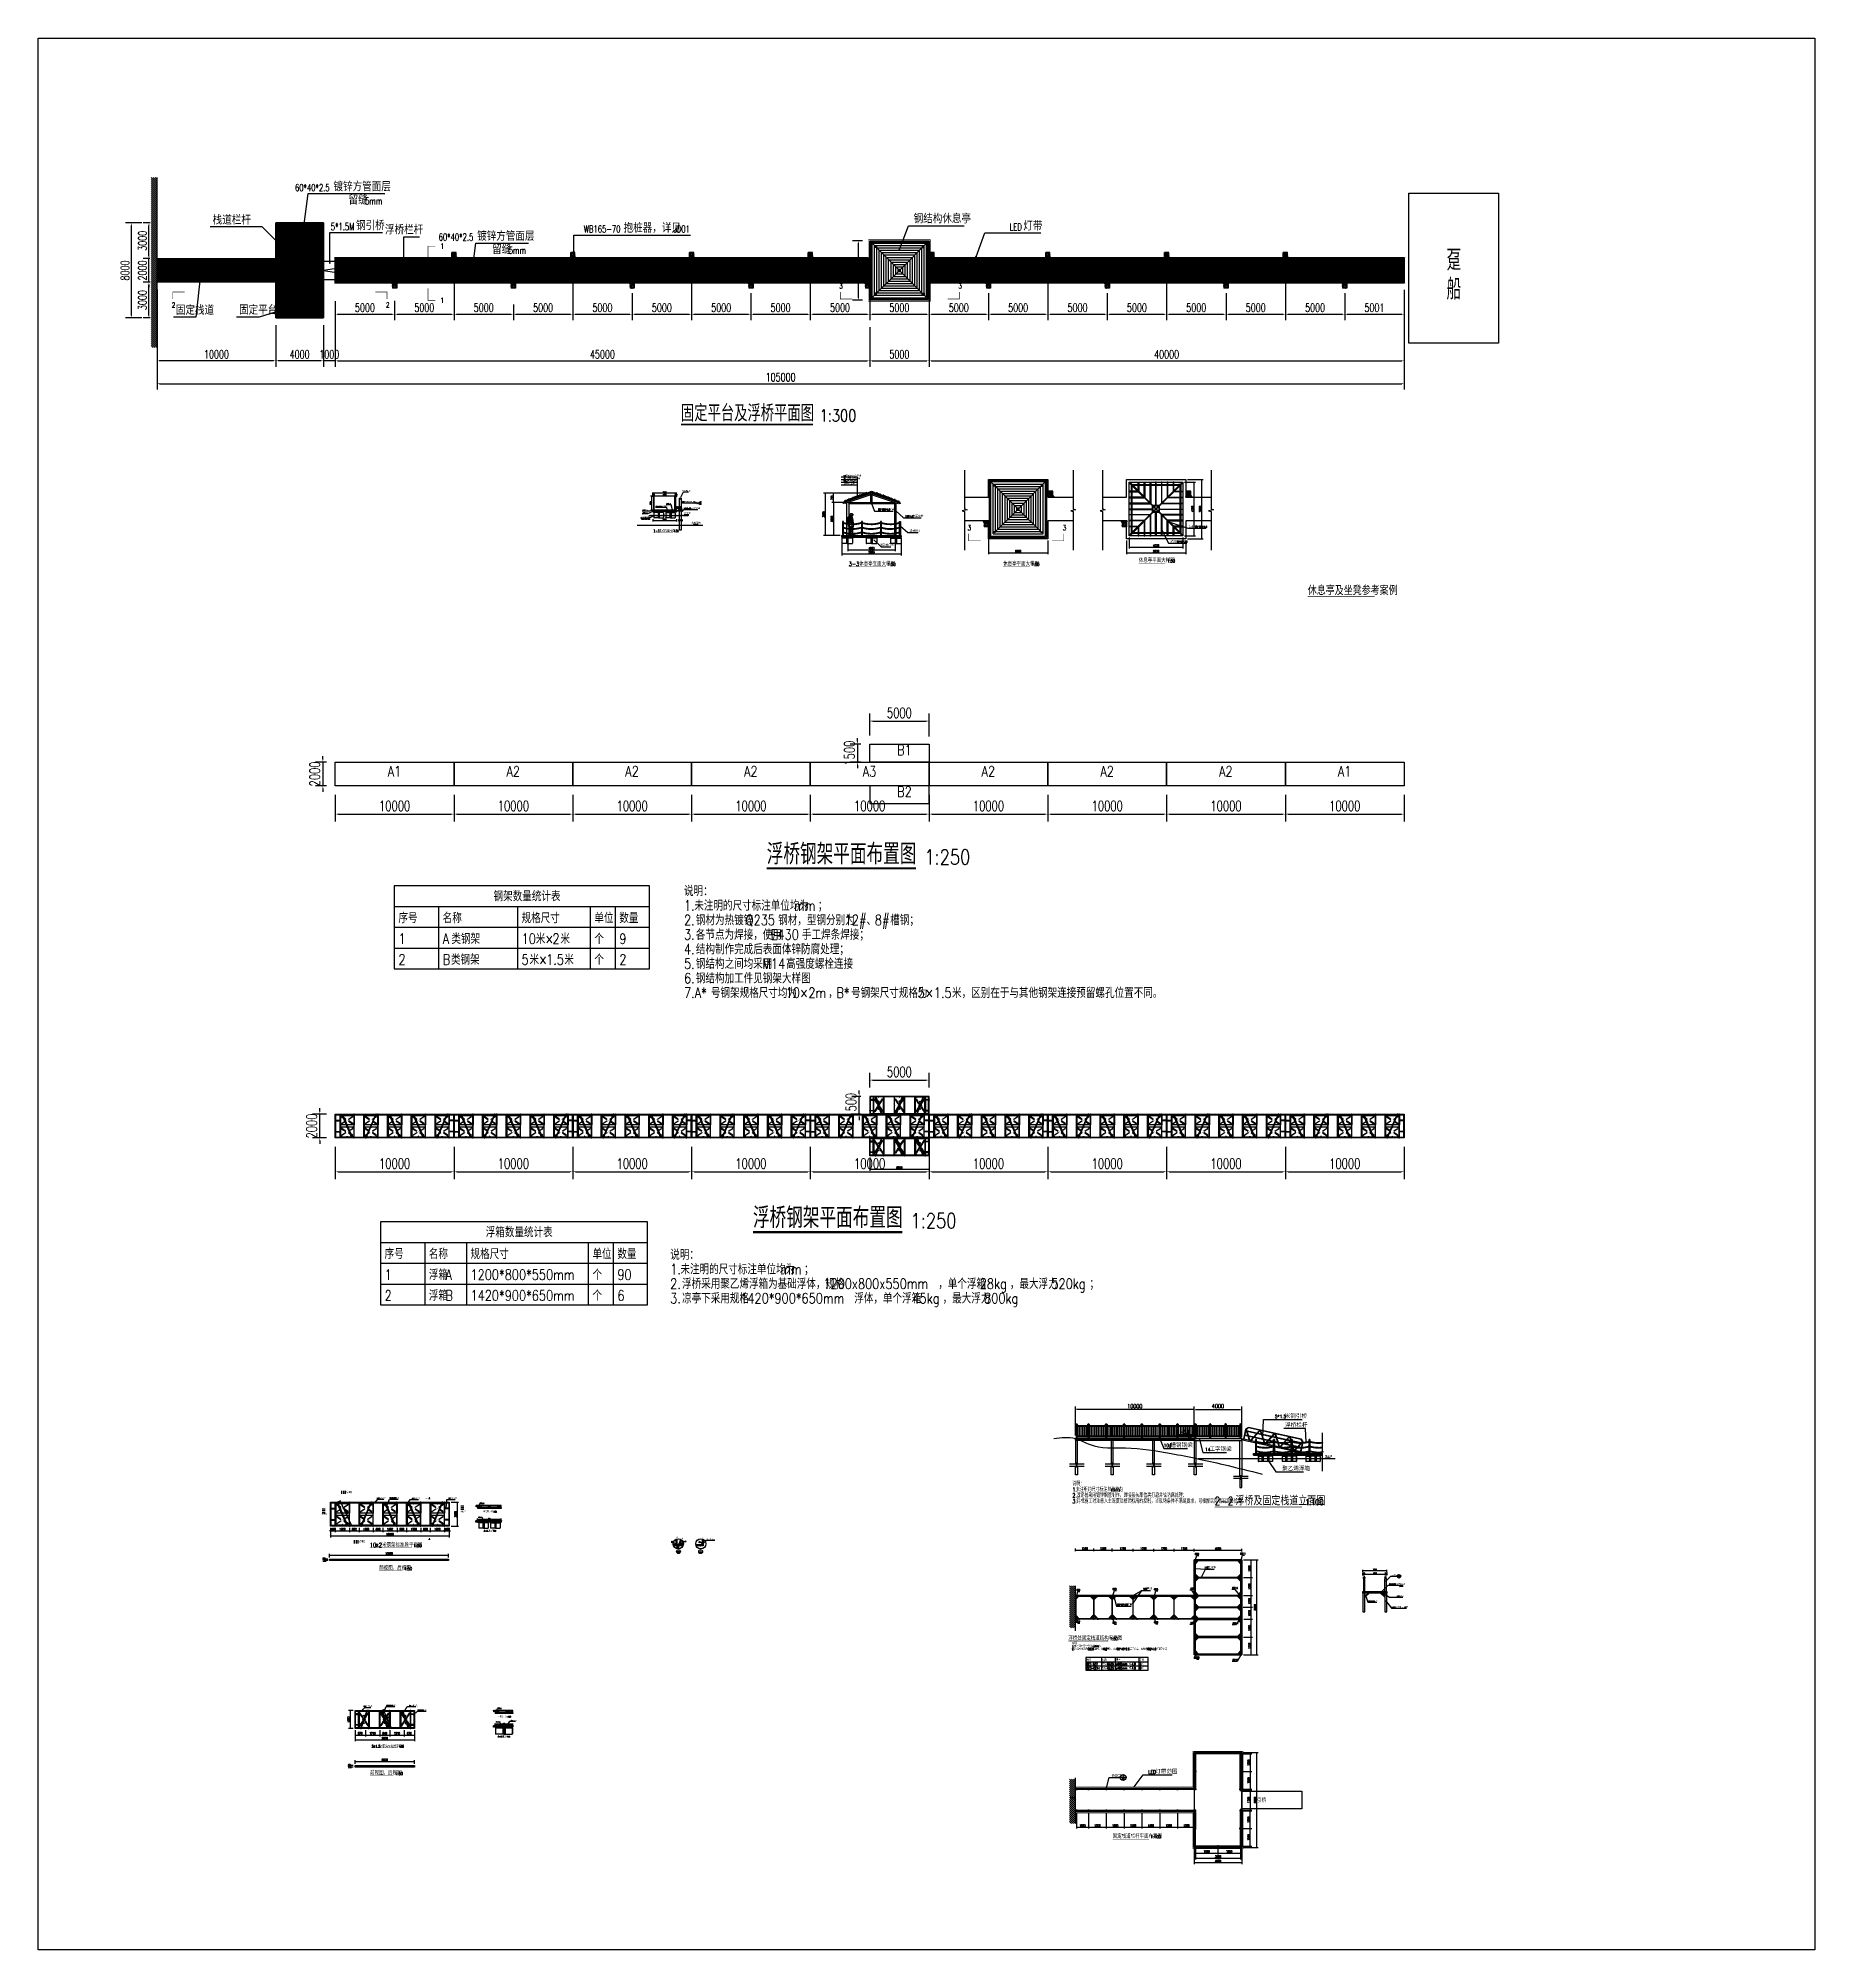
# Model space of a CAD drawing. Header units: millimetres. Extents: x 7263 to 319917, y -161937 to 156976.
# Drawn here: x 54196 to 203777, y -161937 to -936 of the extents above; entities that cross this region are included whole.
import ezdxf
from ezdxf.enums import TextEntityAlignment as Align

# ---------------------------------------------------------------- set-up
doc = ezdxf.new("R2010")
doc.units = ezdxf.units.MM
doc.header["$LTSCALE"] = 1000
for name, pattern in [('ACAD_ISO03W100', [30, 12, -18]), ('CENTER2', [28.575, 19.05, -3.175, 3.175, -3.175]), ('DOTE', [2.42, 2, -0.2, 0.02, -0.2]), ('HIDDEN', [0.375, 0.25, -0.125]), ('HIDDEN2', [4.7625, 3.175, -1.5875])]:
    doc.linetypes.add(name, pattern=pattern)
for name, color, linetype in [('0 COUTOUR-8', 15, 'HIDDEN2'), ('0 PAVE-HATCH-15', 15, 'Continuous'), ('00-HATCH(填充)', 250, 'Continuous'), ('DIM_ELEV', 3, 'Continuous'), ('DIM_IDEN', 3, 'Continuous'), ('DIM_LEAD', 3, 'Continuous'), ('DIM_SYMB', 3, 'Continuous'), ('DOTE', 1, 'Continuous'), ('L-WATER水景', 5, 'Continuous'), ('PUB_DIM', 3, 'Continuous'), ('PUB_TAB', 7, 'Continuous'), ('PUB_TEXT', 7, 'Continuous'), ('W- bollard系船栓', 4, 'Continuous'), ('W-ancillary measures附属措施', 1, 'Continuous'), ('W-BRIDGE_APPROACH引桥', 4, 'Continuous'), ('W-float bowl浮筒', 253, 'Continuous'), ('W-FLOAT_BOWL浮筒', 253, 'Continuous'), ('W-MOUNTING固定方式', 5, 'Continuous'), ('W-PLASTIC_RAILINGS塑木栏杆', 6, 'Continuous'), ('W-REVETMENT驳岸', 251, 'Continuous'), ('W-STEEL_FRAME钢架', 3, 'Continuous'), ('W-STEEL_KEEL钢龙骨', 5, 'Continuous'), ('W-WOOD_FLOOR木地板', 30, 'Continuous'), ('ZJ', 251, 'Continuous'), ('水位', 102, 'Continuous')]:
    doc.layers.add(name, color=color, linetype=linetype)
doc.styles.add('_TCH_DIM', font='SIMPLEX.shx', dxfattribs={"bigfont": 'hztxt.shx'})
doc.styles.add('_TCH_LABEL', font='COMPLEX', dxfattribs={"bigfont": 'GBCBIG'})
doc.styles.get("Standard").update_dxf_attribs({"font": 'simplex.shx', "width": 0.8, "bigfont": 'hztxt.shx'})
doc.styles.add('STANDARD_T3', font='simplex.shx', dxfattribs={"width": 0.7, "bigfont": 'hztxt.shx'})
doc.styles.add('tk', font='tssdeng.shx', dxfattribs={"width": 0.7, "bigfont": 'tssdchn.shx'})
doc.styles.add('探索者', font='tssdeng.shx', dxfattribs={"width": 0.7, "bigfont": 'tssdchn.shx'})
doc.styles.add('标注', font='txt2.shx', dxfattribs={"width": 0.75, "bigfont": 'hhztxt.shx'})
doc.styles.add('黑体', font='simhei.ttf', dxfattribs={"width": 0.8})
doc.dimstyles.new('0.5-40', dxfattribs={"dimscale": 40, "dimtxt": 2.5, "dimasz": 1.5, "dimexe": 2, "dimexo": 1, "dimgap": 0.2, "dimtad": 1, "dimdec": 1, "dimlfac": 0.5, "dimdsep": 46, "dimtxsty": '标注', "dimcen": 1, "dimclrd": 256, "dimclre": 256, "dimclrt": 256, "dimadec": 0, "dimazin": 2, "dimtfac": 1, "dimtdec": 1, "dimtofl": 0, "dimtmove": 2, "dimatfit": 3, "dimfxl": 0, "dimtolj": 1, "dimtzin": 0, "dimarcsym": 0})
doc.dimstyles.new('W&&100', dxfattribs={"dimtxt": 350, "dimasz": 100, "dimexe": 250, "dimexo": 300, "dimgap": 100, "dimtad": 1, "dimdec": 0, "dimzin": 0, "dimdsep": 46, "dimtxsty": 'STANDARD_T3', "dimcen": 0.09, "dimclrd": 1, "dimclre": 1, "dimclrt": 7, "dimazin": 2, "dimtfac": 1, "dimtdec": 0, "dimtix": 1, "dimtmove": 2, "dimatfit": 3, "dimfxl": 0, "dimtolj": 1, "dimtzin": 0, "dimarcsym": 0})
doc.dimstyles.new('W&&15', dxfattribs={"dimtxt": 52.5, "dimasz": 15, "dimexe": 37.5, "dimexo": 45, "dimgap": 15, "dimtad": 1, "dimdec": 0, "dimzin": 0, "dimdsep": 46, "dimtxsty": 'STANDARD_T3', "dimcen": 0.09, "dimclrd": 1, "dimclre": 1, "dimclrt": 7, "dimazin": 2, "dimtfac": 1, "dimtdec": 0, "dimtix": 1, "dimtmove": 2, "dimatfit": 3, "dimfxl": 0, "dimtolj": 1, "dimtzin": 0, "dimarcsym": 0})
doc.dimstyles.new('W&&200', dxfattribs={"dimtxt": 700, "dimasz": 200, "dimexe": 500, "dimexo": 600, "dimgap": 200, "dimtad": 1, "dimdec": 0, "dimzin": 0, "dimdsep": 46, "dimtxsty": 'STANDARD_T3', "dimcen": 0.09, "dimclrd": 1, "dimclre": 1, "dimclrt": 7, "dimazin": 2, "dimtfac": 1, "dimtdec": 0, "dimtix": 1, "dimtmove": 2, "dimatfit": 3, "dimfxl": 0, "dimtolj": 1, "dimtzin": 0, "dimarcsym": 0})
doc.dimstyles.new('W&&250', dxfattribs={"dimtxt": 875, "dimasz": 250, "dimexe": 625, "dimexo": 750, "dimgap": 250, "dimtad": 1, "dimdec": 0, "dimzin": 0, "dimdsep": 46, "dimtxsty": 'STANDARD_T3', "dimcen": 0.09, "dimclrd": 1, "dimclre": 1, "dimclrt": 7, "dimazin": 2, "dimtfac": 1, "dimtdec": 0, "dimtix": 1, "dimtmove": 2, "dimatfit": 3, "dimfxl": 0, "dimtolj": 1, "dimtzin": 0, "dimarcsym": 0})
doc.dimstyles.new('W&&30', dxfattribs={"dimtxt": 105, "dimasz": 30, "dimexe": 75, "dimexo": 90, "dimgap": 30, "dimtad": 1, "dimdec": 0, "dimzin": 0, "dimdsep": 46, "dimtxsty": 'STANDARD_T3', "dimcen": 0.09, "dimclrd": 1, "dimclre": 1, "dimclrt": 7, "dimazin": 2, "dimtfac": 1, "dimtdec": 0, "dimtix": 1, "dimtmove": 2, "dimatfit": 3, "dimfxl": 0, "dimtolj": 1, "dimtzin": 0, "dimarcsym": 0})
doc.dimstyles.new('W&&40', dxfattribs={"dimtxt": 140, "dimasz": 40, "dimexe": 100, "dimexo": 120, "dimgap": 40, "dimtad": 1, "dimdec": 0, "dimzin": 0, "dimdsep": 46, "dimtxsty": 'STANDARD_T3', "dimcen": 0.09, "dimclrd": 1, "dimclre": 1, "dimclrt": 7, "dimazin": 2, "dimtfac": 1, "dimtdec": 0, "dimtix": 1, "dimtmove": 2, "dimatfit": 3, "dimfxl": 0, "dimtolj": 1, "dimtzin": 0, "dimarcsym": 0})
doc.dimstyles.new('W&&50', dxfattribs={"dimtxt": 175, "dimasz": 50, "dimexe": 125, "dimexo": 150, "dimgap": 50, "dimtad": 1, "dimdec": 0, "dimzin": 0, "dimdsep": 46, "dimtxsty": 'STANDARD_T3', "dimcen": 0.09, "dimclrd": 1, "dimclre": 1, "dimclrt": 7, "dimazin": 2, "dimtfac": 1, "dimtdec": 0, "dimtix": 1, "dimtmove": 2, "dimatfit": 3, "dimfxl": 0, "dimtolj": 1, "dimtzin": 0, "dimarcsym": 0})
pattern_1 = [(90, (0, 0), (-200, 1e-14), [])]
pattern_2 = [(360, (147198.72, 106209.39), (5e-14, 200), [])]
pattern_3 = [(360, (97619.0165, -124968.6755), (2e-08, 6.35), [])]
pattern_4 = [(90, (9998.2, -20093.94), (-200, 1e-14), [])]
pattern_5 = [(360, (157196.91, 86115.45), (5e-14, 200), [])]

# ---------------------------------------------------------------- blocks, each defined once
blk = doc.blocks.new('*D115')
at = {"color": 1, "lineweight": -2, "transparency": 16777216}
for p, q in [((105935, -41451), (105935, -41626)), ((105965, -41551), (107905, -41551)), ((107935, -41451), (107935, -41626))]:
    blk.add_line(p, q, dxfattribs=at)
at = {"color": 1, "transparency": 16777216}
for points in [[(105965, -41546), (105965, -41556), (105935, -41551)], [(107905, -41546), (107905, -41556), (107935, -41551)]]:
    blk.add_solid(points, dxfattribs=at)
at = {"layer": 'Defpoints', "color": 0, "transparency": 16777216}
for p in [(105935, -40701, 0), (107935, -40701, 0), (107935, -41551)]:
    blk.add_point(p, dxfattribs=at)
at = {"color": 7, "transparency": 16777216, "insert": (106935, -41469), "char_height": 105, "attachment_point": 5, "style": 'STANDARD_T3'}
blk.add_mtext('\\A1;2000', dxfattribs=at)
blk = doc.blocks.new('*D116')
at = {"color": 1, "lineweight": -2, "transparency": 16777216}
for p, q in [((106035, -39466), (106035, -39391)), ((106065, -39466), (107805, -39466)), ((107835, -39466), (107835, -39391))]:
    blk.add_line(p, q, dxfattribs=at)
at = {"color": 1, "transparency": 16777216}
for points in [[(106065, -39461), (106065, -39471), (106035, -39466)], [(107805, -39461), (107805, -39471), (107835, -39466)]]:
    blk.add_solid(points, dxfattribs=at)
at = {"layer": 'Defpoints', "color": 0, "transparency": 16777216}
for p in [(106035, -39501, 0), (107835, -39466), (107835, -39501, 0)]:
    blk.add_point(p, dxfattribs=at)
at = {"color": 7, "transparency": 16777216, "insert": (106935, -39384), "char_height": 105, "attachment_point": 5, "style": 'STANDARD_T3'}
blk.add_mtext('\\A1;1800', dxfattribs=at)
blk = doc.blocks.new('*D153')
at = {"color": 1, "lineweight": -2, "transparency": 16777216}
for p, q in [((107805, -39466), (107775, -39466)), ((107835, -39466), (107835, -39391)), ((107835, -39466), (107935, -39466)), ((107935, -39566), (107935, -39391)), ((107965, -39466), (107995, -39466))]:
    blk.add_line(p, q, dxfattribs=at)
at = {"color": 1, "transparency": 16777216}
for points in [[(107805, -39461), (107805, -39471), (107835, -39466)], [(107965, -39461), (107965, -39471), (107935, -39466)]]:
    blk.add_solid(points, dxfattribs=at)
at = {"layer": 'Defpoints', "color": 0, "transparency": 16777216}
for p in [(107835, -39501, 0), (107935, -39466), (107935, -40701, 0)]:
    blk.add_point(p, dxfattribs=at)
at = {"color": 7, "transparency": 16777216, "insert": (107885, -39384), "char_height": 105, "attachment_point": 5, "style": 'STANDARD_T3'}
blk.add_mtext('\\A1;100', dxfattribs=at)
blk = doc.blocks.new('*D154')
at = {"color": 1, "lineweight": -2, "transparency": 16777216}
for p, q in [((105905, -39466), (105875, -39466)), ((105935, -39566), (105935, -39391)), ((105935, -39466), (106035, -39466)), ((106035, -39566), (106035, -39391)), ((106065, -39466), (106095, -39466))]:
    blk.add_line(p, q, dxfattribs=at)
at = {"color": 1, "transparency": 16777216}
for points in [[(105905, -39461), (105905, -39471), (105935, -39466)], [(106065, -39461), (106065, -39471), (106035, -39466)]]:
    blk.add_solid(points, dxfattribs=at)
at = {"layer": 'Defpoints', "color": 0, "transparency": 16777216}
for p in [(106035, -39466), (105935, -40701, 0), (106035, -40701, 0)]:
    blk.add_point(p, dxfattribs=at)
at = {"color": 7, "transparency": 16777216, "insert": (105985, -39384), "char_height": 105, "attachment_point": 5, "style": 'STANDARD_T3'}
blk.add_mtext('\\A1;100', dxfattribs=at)
blk = doc.blocks.new('*D155')
at = {"color": 1, "lineweight": -2, "transparency": 16777216}
for p, q in [((105915, -39501), (105760, -39501)), ((105835, -39531), (105835, -40671)), ((105915, -40701), (105760, -40701))]:
    blk.add_line(p, q, dxfattribs=at)
at = {"color": 1, "transparency": 16777216}
for points in [[(105830, -39531), (105840, -39531), (105835, -39501)], [(105830, -40671), (105840, -40671), (105835, -40701)]]:
    blk.add_solid(points, dxfattribs=at)
at = {"layer": 'Defpoints', "color": 0, "transparency": 16777216}
for p in [(106005, -39501, 0), (105835, -40701), (106005, -40701, 0)]:
    blk.add_point(p, dxfattribs=at)
at = {"color": 7, "transparency": 16777216, "insert": (105753, -40101), "char_height": 105, "attachment_point": 5, "rotation": 90, "style": 'STANDARD_T3'}
blk.add_mtext('\\A1;1200', dxfattribs=at)
blk = doc.blocks.new('*D120')
at = {"layer": 'Defpoints', "color": 0, "transparency": 16777216}
for p in [(107935, -40701), (108176, -40504), (108176, -40637, 0)]:
    blk.add_point(p, dxfattribs=at)
at = {"layer": 'PUB_DIM', "color": 1, "lineweight": -2, "transparency": 16777216}
for p, q in [((107935, -40611), (107935, -40429)), ((107965, -40504), (108146, -40504)), ((108176, -40547), (108176, -40429))]:
    blk.add_line(p, q, dxfattribs=at)
at = {"layer": 'PUB_DIM', "color": 1, "transparency": 16777216}
for points in [[(107965, -40499), (107965, -40509), (107935, -40504)], [(108146, -40499), (108146, -40509), (108176, -40504)]]:
    blk.add_solid(points, dxfattribs=at)
at = {"layer": 'PUB_DIM', "color": 7, "transparency": 16777216, "insert": (108055, -40421), "char_height": 105, "attachment_point": 5, "style": 'STANDARD_T3'}
blk.add_mtext('\\A1;241', dxfattribs=at)
blk = doc.blocks.new('*D156')
at = {"layer": 'Defpoints', "color": 0, "transparency": 16777216}
for p in [(108176, -40637, 0), (108341, -40504), (108341, -40637, 0)]:
    blk.add_point(p, dxfattribs=at)
at = {"layer": 'PUB_DIM', "color": 1, "lineweight": -2, "transparency": 16777216}
for p, q in [((108146, -40504), (108116, -40504)), ((108176, -40547), (108176, -40429)), ((108176, -40504), (108341, -40504)), ((108341, -40547), (108341, -40429)), ((108371, -40504), (108401, -40504))]:
    blk.add_line(p, q, dxfattribs=at)
at = {"layer": 'PUB_DIM', "color": 1, "transparency": 16777216}
for points in [[(108146, -40499), (108146, -40509), (108176, -40504)], [(108371, -40499), (108371, -40509), (108341, -40504)]]:
    blk.add_solid(points, dxfattribs=at)
at = {"layer": 'PUB_DIM', "color": 7, "transparency": 16777216, "insert": (108258, -40421), "char_height": 105, "attachment_point": 5, "style": 'STANDARD_T3'}
blk.add_mtext('\\A1;165', dxfattribs=at)
blk = doc.blocks.new('*D121')
at = {"color": 1, "lineweight": -2, "transparency": 16777216}
for p, q in [((105935, -39360), (105935, -39185)), ((107905, -39260), (105965, -39260)), ((107935, -39360), (107935, -39185))]:
    blk.add_line(p, q, dxfattribs=at)
at = {"color": 1, "transparency": 16777216}
for points in [[(105965, -39255), (105965, -39265), (105935, -39260)], [(107905, -39255), (107905, -39265), (107935, -39260)]]:
    blk.add_solid(points, dxfattribs=at)
at = {"layer": 'Defpoints', "color": 0, "transparency": 16777216}
for p in [(105935, -39260), (105935, -40701, 0), (107935, -40701)]:
    blk.add_point(p, dxfattribs=at)
at = {"color": 7, "transparency": 16777216, "insert": (106935, -39177), "char_height": 105, "attachment_point": 5, "style": 'STANDARD_T3'}
blk.add_mtext('\\A1;2000', dxfattribs=at)
blk = doc.blocks.new('*D122')
at = {"color": 1, "lineweight": -2, "transparency": 16777216}
for p, q in [((79204, -23079), (79204, -24681)), ((84204, -23049), (84204, -24681)), ((79404, -24181), (84004, -24181))]:
    blk.add_line(p, q, dxfattribs=at)
at = {"color": 1, "transparency": 16777216}
for points in [[(79404, -24148), (79404, -24214), (79204, -24181)], [(84004, -24148), (84004, -24214), (84204, -24181)]]:
    blk.add_solid(points, dxfattribs=at)
at = {"layer": 'Defpoints', "color": 0, "transparency": 16777216}
for p in [(79204, -22479), (84204, -22449), (84204, -24181)]:
    blk.add_point(p, dxfattribs=at)
at = {"color": 7, "transparency": 16777216, "insert": (81704, -23631), "char_height": 700, "attachment_point": 5, "style": 'STANDARD_T3'}
blk.add_mtext('\\A1;5000', dxfattribs=at)
blk = doc.blocks.new('*D123')
at = {"color": 1, "lineweight": -2, "transparency": 16777216}
for p, q in [((89204, -20723), (89204, -24681)), ((84204, -23049), (84204, -24681)), ((84404, -24181), (89004, -24181))]:
    blk.add_line(p, q, dxfattribs=at)
at = {"color": 1, "transparency": 16777216}
for points in [[(84404, -24148), (84404, -24214), (84204, -24181)], [(89004, -24148), (89004, -24214), (89204, -24181)]]:
    blk.add_solid(points, dxfattribs=at)
at = {"layer": 'Defpoints', "color": 0, "transparency": 16777216}
for p in [(89204, -20123, 0), (84204, -22449), (89204, -24181)]:
    blk.add_point(p, dxfattribs=at)
at = {"color": 7, "transparency": 16777216, "insert": (86704, -23631), "char_height": 700, "attachment_point": 5, "style": 'STANDARD_T3'}
blk.add_mtext('\\A1;5000', dxfattribs=at)
blk = doc.blocks.new('*D110')
at = {"color": 1, "lineweight": -2, "transparency": 16777216}
for p, q in [((89204, -20723), (89204, -24681)), ((94204, -23374), (94204, -24681)), ((89404, -24181), (94004, -24181))]:
    blk.add_line(p, q, dxfattribs=at)
at = {"color": 1, "transparency": 16777216}
for points in [[(89404, -24148), (89404, -24214), (89204, -24181)], [(94004, -24148), (94004, -24214), (94204, -24181)]]:
    blk.add_solid(points, dxfattribs=at)
at = {"layer": 'Defpoints', "color": 0, "transparency": 16777216}
for p in [(89204, -20123, 0), (94204, -22774, 0), (94204, -24181)]:
    blk.add_point(p, dxfattribs=at)
at = {"color": 7, "transparency": 16777216, "insert": (91704, -23631), "char_height": 700, "attachment_point": 5, "style": 'STANDARD_T3'}
blk.add_mtext('\\A1;5000', dxfattribs=at)
blk = doc.blocks.new('*D130')
at = {"color": 1, "lineweight": -2, "transparency": 16777216}
for p, q in [((99204, -19769), (99204, -24681)), ((94204, -23374), (94204, -24681)), ((94404, -24181), (99004, -24181))]:
    blk.add_line(p, q, dxfattribs=at)
at = {"color": 1, "transparency": 16777216}
for points in [[(94404, -24148), (94404, -24214), (94204, -24181)], [(99004, -24148), (99004, -24214), (99204, -24181)]]:
    blk.add_solid(points, dxfattribs=at)
at = {"layer": 'Defpoints', "color": 0, "transparency": 16777216}
for p in [(99204, -19169, 0), (94204, -22774, 0), (99204, -24181)]:
    blk.add_point(p, dxfattribs=at)
at = {"color": 7, "transparency": 16777216, "insert": (96704, -23631), "char_height": 700, "attachment_point": 5, "style": 'STANDARD_T3'}
blk.add_mtext('\\A1;5000', dxfattribs=at)
blk = doc.blocks.new('*D131')
at = {"color": 1, "lineweight": -2, "transparency": 16777216}
for p, q in [((99204, -19769), (99204, -24681)), ((104204, -22420), (104204, -24681)), ((99404, -24181), (104004, -24181))]:
    blk.add_line(p, q, dxfattribs=at)
at = {"color": 1, "transparency": 16777216}
for points in [[(99404, -24148), (99404, -24214), (99204, -24181)], [(104004, -24148), (104004, -24214), (104204, -24181)]]:
    blk.add_solid(points, dxfattribs=at)
at = {"layer": 'Defpoints', "color": 0, "transparency": 16777216}
for p in [(99204, -19169, 0), (104204, -21820, 0), (104204, -24181)]:
    blk.add_point(p, dxfattribs=at)
at = {"color": 7, "transparency": 16777216, "insert": (101704, -23631), "char_height": 700, "attachment_point": 5, "style": 'STANDARD_T3'}
blk.add_mtext('\\A1;5000', dxfattribs=at)
blk = doc.blocks.new('*D132')
at = {"color": 1, "lineweight": -2, "transparency": 16777216}
for p, q in [((109204, -19769), (109204, -24681)), ((104204, -22420), (104204, -24681)), ((104404, -24181), (109004, -24181))]:
    blk.add_line(p, q, dxfattribs=at)
at = {"color": 1, "transparency": 16777216}
for points in [[(104404, -24148), (104404, -24214), (104204, -24181)], [(109004, -24148), (109004, -24214), (109204, -24181)]]:
    blk.add_solid(points, dxfattribs=at)
at = {"layer": 'Defpoints', "color": 0, "transparency": 16777216}
for p in [(109204, -19169, 0), (104204, -21820, 0), (109204, -24181)]:
    blk.add_point(p, dxfattribs=at)
at = {"color": 7, "transparency": 16777216, "insert": (106704, -23631), "char_height": 700, "attachment_point": 5, "style": 'STANDARD_T3'}
blk.add_mtext('\\A1;5000', dxfattribs=at)
blk = doc.blocks.new('*D133')
at = {"color": 1, "lineweight": -2, "transparency": 16777216}
for p, q in [((109204, -19769), (109204, -24681)), ((114204, -22420), (114204, -24681)), ((109404, -24181), (114004, -24181))]:
    blk.add_line(p, q, dxfattribs=at)
at = {"color": 1, "transparency": 16777216}
for points in [[(109404, -24148), (109404, -24214), (109204, -24181)], [(114004, -24148), (114004, -24214), (114204, -24181)]]:
    blk.add_solid(points, dxfattribs=at)
at = {"layer": 'Defpoints', "color": 0, "transparency": 16777216}
for p in [(109204, -19169, 0), (114204, -21820, 0), (114204, -24181)]:
    blk.add_point(p, dxfattribs=at)
at = {"color": 7, "transparency": 16777216, "insert": (111704, -23631), "char_height": 700, "attachment_point": 5, "style": 'STANDARD_T3'}
blk.add_mtext('\\A1;5000', dxfattribs=at)
blk = doc.blocks.new('*D134')
at = {"color": 1, "lineweight": -2, "transparency": 16777216}
for p, q in [((119204, -19769), (119204, -24681)), ((114204, -22420), (114204, -24681)), ((114404, -24181), (119004, -24181))]:
    blk.add_line(p, q, dxfattribs=at)
at = {"color": 1, "transparency": 16777216}
for points in [[(114404, -24148), (114404, -24214), (114204, -24181)], [(119004, -24148), (119004, -24214), (119204, -24181)]]:
    blk.add_solid(points, dxfattribs=at)
at = {"layer": 'Defpoints', "color": 0, "transparency": 16777216}
for p in [(119204, -19169, 0), (114204, -21820, 0), (119204, -24181)]:
    blk.add_point(p, dxfattribs=at)
at = {"color": 7, "transparency": 16777216, "insert": (116704, -23631), "char_height": 700, "attachment_point": 5, "style": 'STANDARD_T3'}
blk.add_mtext('\\A1;5000', dxfattribs=at)
blk = doc.blocks.new('*D135')
at = {"color": 1, "lineweight": -2, "transparency": 16777216}
for p, q in [((119204, -19769), (119204, -24681)), ((124204, -22420), (124204, -24681)), ((119404, -24181), (124004, -24181))]:
    blk.add_line(p, q, dxfattribs=at)
at = {"color": 1, "transparency": 16777216}
for points in [[(119404, -24148), (119404, -24214), (119204, -24181)], [(124004, -24148), (124004, -24214), (124204, -24181)]]:
    blk.add_solid(points, dxfattribs=at)
at = {"layer": 'Defpoints', "color": 0, "transparency": 16777216}
for p in [(119204, -19169, 0), (124204, -21820, 0), (124204, -24181)]:
    blk.add_point(p, dxfattribs=at)
at = {"color": 7, "transparency": 16777216, "insert": (121704, -23631), "char_height": 700, "attachment_point": 5, "style": 'STANDARD_T3'}
blk.add_mtext('\\A1;5000', dxfattribs=at)
blk = doc.blocks.new('*D136')
at = {"color": 1, "lineweight": -2, "transparency": 16777216}
for p, q in [((129204, -19769), (129204, -24681)), ((124204, -22420), (124204, -24681)), ((124404, -24181), (129004, -24181))]:
    blk.add_line(p, q, dxfattribs=at)
at = {"color": 1, "transparency": 16777216}
for points in [[(124404, -24148), (124404, -24214), (124204, -24181)], [(129004, -24148), (129004, -24214), (129204, -24181)]]:
    blk.add_solid(points, dxfattribs=at)
at = {"layer": 'Defpoints', "color": 0, "transparency": 16777216}
for p in [(129204, -19169, 0), (124204, -21820, 0), (129204, -24181)]:
    blk.add_point(p, dxfattribs=at)
at = {"color": 7, "transparency": 16777216, "insert": (126704, -23631), "char_height": 700, "attachment_point": 5, "style": 'STANDARD_T3'}
blk.add_mtext('\\A1;5000', dxfattribs=at)
blk = doc.blocks.new('*D137')
at = {"color": 1, "lineweight": -2, "transparency": 16777216}
for p, q in [((129204, -19769), (129204, -24681)), ((134204, -22420), (134204, -24681)), ((129404, -24181), (134004, -24181))]:
    blk.add_line(p, q, dxfattribs=at)
at = {"color": 1, "transparency": 16777216}
for points in [[(129404, -24148), (129404, -24214), (129204, -24181)], [(134004, -24148), (134004, -24214), (134204, -24181)]]:
    blk.add_solid(points, dxfattribs=at)
at = {"layer": 'Defpoints', "color": 0, "transparency": 16777216}
for p in [(129204, -19169, 0), (134204, -21820, 0), (134204, -24181)]:
    blk.add_point(p, dxfattribs=at)
at = {"color": 7, "transparency": 16777216, "insert": (131704, -23631), "char_height": 700, "attachment_point": 5, "style": 'STANDARD_T3'}
blk.add_mtext('\\A1;5000', dxfattribs=at)
blk = doc.blocks.new('*D138')
at = {"color": 1, "lineweight": -2, "transparency": 16777216}
for p, q in [((139204, -19769), (139204, -24681)), ((134204, -22420), (134204, -24681)), ((134404, -24181), (139004, -24181))]:
    blk.add_line(p, q, dxfattribs=at)
at = {"color": 1, "transparency": 16777216}
for points in [[(134404, -24148), (134404, -24214), (134204, -24181)], [(139004, -24148), (139004, -24214), (139204, -24181)]]:
    blk.add_solid(points, dxfattribs=at)
at = {"layer": 'Defpoints', "color": 0, "transparency": 16777216}
for p in [(139204, -19169, 0), (134204, -21820, 0), (139204, -24181)]:
    blk.add_point(p, dxfattribs=at)
at = {"color": 7, "transparency": 16777216, "insert": (136704, -23631), "char_height": 700, "attachment_point": 5, "style": 'STANDARD_T3'}
blk.add_mtext('\\A1;5000', dxfattribs=at)
blk = doc.blocks.new('*D139')
at = {"color": 1, "lineweight": -2, "transparency": 16777216}
for p, q in [((139204, -19769), (139204, -24681)), ((144204, -22420), (144204, -24681)), ((139404, -24181), (144004, -24181))]:
    blk.add_line(p, q, dxfattribs=at)
at = {"color": 1, "transparency": 16777216}
for points in [[(139404, -24148), (139404, -24214), (139204, -24181)], [(144004, -24148), (144004, -24214), (144204, -24181)]]:
    blk.add_solid(points, dxfattribs=at)
at = {"layer": 'Defpoints', "color": 0, "transparency": 16777216}
for p in [(139204, -19169, 0), (144204, -21820, 0), (144204, -24181)]:
    blk.add_point(p, dxfattribs=at)
at = {"color": 7, "transparency": 16777216, "insert": (141704, -23631), "char_height": 700, "attachment_point": 5, "style": 'STANDARD_T3'}
blk.add_mtext('\\A1;5000', dxfattribs=at)
blk = doc.blocks.new('*D140')
at = {"color": 1, "lineweight": -2, "transparency": 16777216}
for p, q in [((149204, -19769), (149204, -24681)), ((144204, -22420), (144204, -24681)), ((144404, -24181), (149004, -24181))]:
    blk.add_line(p, q, dxfattribs=at)
at = {"color": 1, "transparency": 16777216}
for points in [[(144404, -24148), (144404, -24214), (144204, -24181)], [(149004, -24148), (149004, -24214), (149204, -24181)]]:
    blk.add_solid(points, dxfattribs=at)
at = {"layer": 'Defpoints', "color": 0, "transparency": 16777216}
for p in [(149204, -19169, 0), (144204, -21820, 0), (149204, -24181)]:
    blk.add_point(p, dxfattribs=at)
at = {"color": 7, "transparency": 16777216, "insert": (146704, -23631), "char_height": 700, "attachment_point": 5, "style": 'STANDARD_T3'}
blk.add_mtext('\\A1;5000', dxfattribs=at)
blk = doc.blocks.new('*D141')
at = {"color": 1, "lineweight": -2, "transparency": 16777216}
for p, q in [((149204, -19769), (149204, -24681)), ((154204, -22420), (154204, -24681)), ((149404, -24181), (154004, -24181))]:
    blk.add_line(p, q, dxfattribs=at)
at = {"color": 1, "transparency": 16777216}
for points in [[(149404, -24148), (149404, -24214), (149204, -24181)], [(154004, -24148), (154004, -24214), (154204, -24181)]]:
    blk.add_solid(points, dxfattribs=at)
at = {"layer": 'Defpoints', "color": 0, "transparency": 16777216}
for p in [(149204, -19169, 0), (154204, -21820, 0), (154204, -24181)]:
    blk.add_point(p, dxfattribs=at)
at = {"color": 7, "transparency": 16777216, "insert": (151704, -23631), "char_height": 700, "attachment_point": 5, "style": 'STANDARD_T3'}
blk.add_mtext('\\A1;5000', dxfattribs=at)
blk = doc.blocks.new('*D142')
at = {"color": 1, "lineweight": -2, "transparency": 16777216}
for p, q in [((159204, -19769), (159204, -24681)), ((154204, -22420), (154204, -24681)), ((154404, -24181), (159004, -24181))]:
    blk.add_line(p, q, dxfattribs=at)
at = {"color": 1, "transparency": 16777216}
for points in [[(154404, -24148), (154404, -24214), (154204, -24181)], [(159004, -24148), (159004, -24214), (159204, -24181)]]:
    blk.add_solid(points, dxfattribs=at)
at = {"layer": 'Defpoints', "color": 0, "transparency": 16777216}
for p in [(159204, -19169, 0), (154204, -21820, 0), (159204, -24181)]:
    blk.add_point(p, dxfattribs=at)
at = {"color": 7, "transparency": 16777216, "insert": (156704, -23631), "char_height": 700, "attachment_point": 5, "style": 'STANDARD_T3'}
blk.add_mtext('\\A1;5000', dxfattribs=at)
blk = doc.blocks.new('*D143')
at = {"color": 1, "lineweight": -2, "transparency": 16777216}
for p, q in [((159204, -19769), (159204, -24681)), ((164204, -22420), (164204, -24681)), ((159404, -24181), (164004, -24181))]:
    blk.add_line(p, q, dxfattribs=at)
at = {"color": 1, "transparency": 16777216}
for points in [[(159404, -24148), (159404, -24214), (159204, -24181)], [(164004, -24148), (164004, -24214), (164204, -24181)]]:
    blk.add_solid(points, dxfattribs=at)
at = {"layer": 'Defpoints', "color": 0, "transparency": 16777216}
for p in [(159204, -19169, 0), (164204, -21820, 0), (164204, -24181)]:
    blk.add_point(p, dxfattribs=at)
at = {"color": 7, "transparency": 16777216, "insert": (161704, -23631), "char_height": 700, "attachment_point": 5, "style": 'STANDARD_T3'}
blk.add_mtext('\\A1;5000', dxfattribs=at)
blk = doc.blocks.new('*D111')
at = {"color": 1, "lineweight": -2, "transparency": 16777216}
for p, q in [((164204, -22420), (164204, -24681)), ((169204, -22125), (169204, -24681)), ((164404, -24181), (169004, -24181))]:
    blk.add_line(p, q, dxfattribs=at)
at = {"color": 1, "transparency": 16777216}
for points in [[(164404, -24148), (164404, -24214), (164204, -24181)], [(169004, -24148), (169004, -24214), (169204, -24181)]]:
    blk.add_solid(points, dxfattribs=at)
at = {"layer": 'Defpoints', "color": 0, "transparency": 16777216}
for p in [(164204, -21820, 0), (169204, -21525), (169204, -24181)]:
    blk.add_point(p, dxfattribs=at)
at = {"color": 7, "transparency": 16777216, "insert": (166704, -23631), "char_height": 700, "attachment_point": 5, "style": 'STANDARD_T3'}
blk.add_mtext('\\A1;5001', dxfattribs=at)
blk = doc.blocks.new('*D144')
at = {"color": 1, "lineweight": -2, "transparency": 16777216}
for p, q in [((79204, -23079), (79204, -28606)), ((78204, -25095), (78204, -28606)), ((78004, -28106), (77804, -28106)), ((79204, -28106), (78204, -28106)), ((79404, -28106), (79604, -28106))]:
    blk.add_line(p, q, dxfattribs=at)
at = {"color": 1, "transparency": 16777216}
for points in [[(78004, -28073), (78004, -28140), (78204, -28106)], [(79404, -28073), (79404, -28140), (79204, -28106)]]:
    blk.add_solid(points, dxfattribs=at)
at = {"layer": 'Defpoints', "color": 0, "transparency": 16777216}
for p in [(79204, -22479), (78204, -24495), (78204, -28106)]:
    blk.add_point(p, dxfattribs=at)
at = {"color": 7, "transparency": 16777216, "insert": (78704, -27556), "char_height": 700, "attachment_point": 5, "style": 'STANDARD_T3'}
blk.add_mtext('\\A1;1000', dxfattribs=at)
blk = doc.blocks.new('*D145')
at = {"color": 1, "lineweight": -2, "transparency": 16777216}
for p, q in [((74204, -25095), (74204, -28606)), ((78204, -25095), (78204, -28606)), ((78004, -28106), (74404, -28106))]:
    blk.add_line(p, q, dxfattribs=at)
at = {"color": 1, "transparency": 16777216}
for points in [[(74404, -28073), (74404, -28140), (74204, -28106)], [(78004, -28073), (78004, -28140), (78204, -28106)]]:
    blk.add_solid(points, dxfattribs=at)
at = {"layer": 'Defpoints', "color": 0, "transparency": 16777216}
for p in [(74204, -24495), (78204, -24495), (74204, -28106)]:
    blk.add_point(p, dxfattribs=at)
at = {"color": 7, "transparency": 16777216, "insert": (76204, -27556), "char_height": 700, "attachment_point": 5, "style": 'STANDARD_T3'}
blk.add_mtext('\\A1;4000', dxfattribs=at)
blk = doc.blocks.new('*D146')
at = {"color": 1, "lineweight": -2, "transparency": 16777216}
for p, q in [((64204, -22095), (64204, -28606)), ((74204, -25095), (74204, -28606)), ((74004, -28106), (64404, -28106))]:
    blk.add_line(p, q, dxfattribs=at)
at = {"color": 1, "transparency": 16777216}
for points in [[(64404, -28073), (64404, -28140), (64204, -28106)], [(74004, -28073), (74004, -28140), (74204, -28106)]]:
    blk.add_solid(points, dxfattribs=at)
at = {"layer": 'Defpoints', "color": 0, "transparency": 16777216}
for p in [(64204, -21495), (74204, -24495), (64204, -28106)]:
    blk.add_point(p, dxfattribs=at)
at = {"color": 7, "transparency": 16777216, "insert": (69204, -27556), "char_height": 700, "attachment_point": 5, "style": 'STANDARD_T3'}
blk.add_mtext('\\A1;10000', dxfattribs=at)
blk = doc.blocks.new('*D147')
at = {"color": 1, "lineweight": -2, "transparency": 16777216}
for p, q in [((63519, -19295), (63519, -19095)), ((63604, -19495), (63019, -19495)), ((63519, -21495), (63519, -19495)), ((63604, -21495), (63019, -21495)), ((63519, -21695), (63519, -21895))]:
    blk.add_line(p, q, dxfattribs=at)
at = {"color": 1, "transparency": 16777216}
for points in [[(63486, -19295), (63552, -19295), (63519, -19495)], [(63486, -21695), (63552, -21695), (63519, -21495)]]:
    blk.add_solid(points, dxfattribs=at)
at = {"layer": 'Defpoints', "color": 0, "transparency": 16777216}
for p in [(63519, -19495), (64204, -19495), (64204, -21495)]:
    blk.add_point(p, dxfattribs=at)
at = {"color": 7, "transparency": 16777216, "insert": (62969, -20495), "char_height": 700, "attachment_point": 5, "rotation": 90, "style": 'STANDARD_T3'}
blk.add_mtext('\\A1;2000', dxfattribs=at)
blk = doc.blocks.new('*D148')
at = {"layer": 'Defpoints', "color": 0, "transparency": 16777216}
for p in [(63519, -21495), (74204, -21495), (74204, -24495)]:
    blk.add_point(p, dxfattribs=at)
at = {"layer": 'W-PLASTIC_RAILINGS塑木栏杆', "color": 1, "lineweight": -2, "transparency": 16777216}
for p, q in [((63619, -21495), (63019, -21495)), ((63519, -24295), (63519, -21695)), ((63619, -24495), (63019, -24495))]:
    blk.add_line(p, q, dxfattribs=at)
at = {"layer": 'W-PLASTIC_RAILINGS塑木栏杆', "color": 1, "transparency": 16777216}
for points in [[(63486, -21695), (63552, -21695), (63519, -21495)], [(63486, -24295), (63552, -24295), (63519, -24495)]]:
    blk.add_solid(points, dxfattribs=at)
at = {"layer": 'W-PLASTIC_RAILINGS塑木栏杆', "color": 7, "transparency": 16777216, "insert": (62969, -22995), "char_height": 700, "attachment_point": 5, "rotation": 90, "style": 'STANDARD_T3'}
blk.add_mtext('\\A1;3000', dxfattribs=at)
blk = doc.blocks.new('*D149')
at = {"color": 1, "lineweight": -2, "transparency": 16777216}
for p, q in [((63619, -16495), (63019, -16495)), ((63519, -19295), (63519, -16695)), ((63604, -19495), (63019, -19495))]:
    blk.add_line(p, q, dxfattribs=at)
at = {"color": 1, "transparency": 16777216}
for points in [[(63486, -16695), (63552, -16695), (63519, -16495)], [(63486, -19295), (63552, -19295), (63519, -19495)]]:
    blk.add_solid(points, dxfattribs=at)
at = {"layer": 'Defpoints', "color": 0, "transparency": 16777216}
for p in [(63519, -16495), (74204, -16495), (64204, -19495)]:
    blk.add_point(p, dxfattribs=at)
at = {"color": 7, "transparency": 16777216, "insert": (62969, -17995), "char_height": 700, "attachment_point": 5, "rotation": 90, "style": 'STANDARD_T3'}
blk.add_mtext('\\A1;3000', dxfattribs=at)
blk = doc.blocks.new('*D117')
at = {"layer": 'Defpoints', "color": 0, "transparency": 16777216}
for p in [(62054, -16495), (63519, -16495), (63519, -24495)]:
    blk.add_point(p, dxfattribs=at)
at = {"layer": 'W-PLASTIC_RAILINGS塑木栏杆', "color": 1, "lineweight": -2, "transparency": 16777216}
for p, q in [((62919, -16495), (61554, -16495)), ((62054, -24295), (62054, -16695)), ((62919, -24495), (61554, -24495))]:
    blk.add_line(p, q, dxfattribs=at)
at = {"layer": 'W-PLASTIC_RAILINGS塑木栏杆', "color": 1, "transparency": 16777216}
for points in [[(62021, -16695), (62088, -16695), (62054, -16495)], [(62021, -24295), (62088, -24295), (62054, -24495)]]:
    blk.add_solid(points, dxfattribs=at)
at = {"layer": 'W-PLASTIC_RAILINGS塑木栏杆', "color": 7, "transparency": 16777216, "insert": (61504, -20495), "char_height": 700, "attachment_point": 5, "rotation": 90, "style": 'STANDARD_T3'}
blk.add_mtext('\\A1;8000', dxfattribs=at)
blk = doc.blocks.new('铰接')
at = {"color": 3, "linetype": 'CENTER2'}
for p, q in [((-49, 50), (-73, 50)), ((-49, -50), (-73, -50))]:
    blk.add_line(p, q, dxfattribs=at)
for p, q in [((-60, 40), (-60, -40)), ((-60, 40), (-60, -40)), ((-60, 30), (-60, -30)), ((-60, 30), (11, 22)), ((-60, -30), (11, -22))]:
    blk.add_line(p, q)
for points in [[(-60, 75), (-60, -75), (-64, -75), (-64, 75)], [(-60, 42), (-60, 58), (-64, 58), (-64, 42)], [(-60, -58), (-60, -42), (-64, -42), (-64, -58)]]:
    blk.add_lwpolyline(points, close=True)
blk.add_circle((0, 0), 9)
blk.add_circle((0, 0), 9)
blk.add_circle((0, 0), 9)
blk.add_arc((0, 0), 25, 296.19556, 63.80444)
blk = doc.blocks.new('踏板')
at = {"color": 1}
blk.add_line((-10, 13), (-10, 13), dxfattribs=at)
blk.add_lwpolyline([(771, -171), (771, -174, -0.4142136), (770, -174), (-6, 12, -0.4165142), (-7, 13), (-6, 17, -0.4119167), (-5, 18), (770, -168)], format="xyb")
blk.add_lwpolyline([(669, -150), (12, 7), (9, -5), (666, -163)], close=True)
blk.add_lwpolyline([(668, -155), (11, 3)])
blk = doc.blocks.new('引桥')
at = {"color": 4}
for p, q in [((-2490, 380), (-2450, 363)), ((-2273, 540), (-2290, 580)), ((2273, 540), (2290, 580)), ((2450, 363), (2490, 380))]:
    blk.add_line(p, q, dxfattribs=at)
at = {"color": 0}
for p, q in [((2450, 250), (-2450, 250)), ((2450, 210), (-2450, 210)), ((2450, -120), (-2450, -120)), ((2450, -160), (-2450, -160))]:
    blk.add_line(p, q, dxfattribs=at)
for p, q in [((-2500, -480), (-2571, -488)), ((-2500, -540), (-2571, -533)), ((-2500, -480), (-2500, -540)), ((2440, -540), (2500, -540)), ((2440, -540), (2448, -611)), ((2500, -540), (2492, -611))]:
    blk.add_line(p, q)
at = {"color": 3, "lineweight": 5}
for p, q in [((-2500, -540), (-2500, -480)), ((2500, -540), (2440, -540))]:
    blk.add_line(p, q, dxfattribs=at)
at = {"color": 3}
blk.add_line((2500, -480), (-2445, -480), dxfattribs=at)
at = {"color": 4}
for points in [[(2290, 580), (-2290, 580), (-2490, 380), (-2490, -480)], [(2273, 540), (-2273, 540), (-2450, 363), (-2450, -480)], [(2450, -480), (2450, 363), (2273, 540)], [(2490, -480), (2490, 380), (2290, 580)]]:
    blk.add_lwpolyline(points, dxfattribs=at)
for points in [[(-1951, -480), (-2443, 371)], [(-1905, -480), (-2413, 400)], [(-1316, 540), (-1905, -480)], [(-1270, 540), (-1859, -480)], [(-1270, 540), (-681, -480)], [(-1224, 540), (-635, -480)], [(-46, 540), (-635, -480)], [(0, 540), (-589, -480)], [(0, 540), (589, -480)], [(46, 540), (635, -480)], [(1224, 540), (635, -480)], [(1270, 540), (681, -480)], [(1270, 540), (1859, -480)], [(1316, 540), (1905, -480)], [(1905, -480), (2413, 400)], [(1951, -480), (2443, 371)]]:
    blk.add_lwpolyline(points)
for points in [[(-2440, -480), (-2500, -480), (-2500, -540), (-2440, -540)], [(-2443, -483), (-2497, -483), (-2497, -537), (-2443, -537)], [(2500, -480), (2440, -480), (2440, -540), (2500, -540)], [(2497, -483), (2443, -483), (2443, -537), (2497, -537)]]:
    blk.add_lwpolyline(points, close=True)
at = {"color": 3}
blk.add_lwpolyline([(-2445, -540), (2500, -540), (2500, -480), (-2445, -480)], dxfattribs=at)
for centre in [(-2560, -510), (2470, -600)]:
    blk.add_circle(centre, 9)
at = {"lineweight": -3}
blk.add_circle((2470, -600), 30, dxfattribs=at)
for centre, start, end in [((-2560, -510), 116.19556, 243.80444), ((2470, -600), 206.19555, 333.80445)]:
    blk.add_arc(centre, 25, start, end)
at = {"layer": '00-HATCH(填充)', "color": 0, "lineweight": -3, "ltscale": 0.5}
for p, q in [((2458, -600), (2482, -600)), ((2470, -613), (2470, -588))]:
    blk.add_line(p, q, dxfattribs=at)
at = {"layer": '00-HATCH(填充)', "color": 0, "lineweight": -3}
blk.add_circle((2470, -600), 6, dxfattribs=at)
blk = doc.blocks.new('*D118')
at = {"layer": 'Defpoints', "color": 0, "transparency": 16777216}
for p in [(155526, -116420), (151526, -118893), (155526, -119053, 0)]:
    blk.add_point(p, dxfattribs=at)
at = {"layer": 'W-PLASTIC_RAILINGS塑木栏杆', "color": 1, "lineweight": -2, "transparency": 16777216}
for p, q in [((151526, -118593), (151526, -116170)), ((151626, -116420), (155426, -116420)), ((155526, -118753), (155526, -116170))]:
    blk.add_line(p, q, dxfattribs=at)
at = {"layer": 'W-PLASTIC_RAILINGS塑木栏杆', "color": 1, "transparency": 16777216}
for points in [[(151626, -116404), (151626, -116437), (151526, -116420)], [(155426, -116404), (155426, -116437), (155526, -116420)]]:
    blk.add_solid(points, dxfattribs=at)
at = {"layer": 'W-PLASTIC_RAILINGS塑木栏杆', "color": 7, "transparency": 16777216, "insert": (153526, -116145), "char_height": 350, "attachment_point": 5, "style": 'STANDARD_T3'}
blk.add_mtext('\\A1;4000', dxfattribs=at)
blk = doc.blocks.new('*U87')
at = {"layer": 'W-PLASTIC_RAILINGS塑木栏杆'}
blk.add_lwpolyline([(-20, -425), (20, -425), (20, 425), (-20, 425)], close=True, dxfattribs=at)
blk = doc.blocks.new('*U88')
at = {"layer": 'W-PLASTIC_RAILINGS塑木栏杆', "color": 0, "linetype": 'ByBlock', "lineweight": -2, "transparency": 16777216}
for p in [(0, 0), (150, 0), (300, 0), (450, 0), (600, 0), (750, 0), (900, 0)]:
    blk.add_blockref('*U87', p, dxfattribs=at)
blk = doc.blocks.new('*U89')
at = {"layer": 'W-PLASTIC_RAILINGS塑木栏杆'}
blk.add_lwpolyline([(-20, -425), (20, -425), (20, 425), (-20, 425)], close=True, dxfattribs=at)
blk = doc.blocks.new('*U90')
at = {"layer": 'W-PLASTIC_RAILINGS塑木栏杆', "color": 0, "linetype": 'ByBlock', "lineweight": -2, "transparency": 16777216}
for p in [(0, 0), (150, 0), (300, 0), (450, 0), (600, 0), (750, 0), (900, 0)]:
    blk.add_blockref('*U89', p, dxfattribs=at)
blk = doc.blocks.new('*U91')
at = {"layer": 'W-PLASTIC_RAILINGS塑木栏杆'}
blk.add_lwpolyline([(-20, -425), (20, -425), (20, 425), (-20, 425)], close=True, dxfattribs=at)
blk = doc.blocks.new('*U92')
at = {"layer": 'W-PLASTIC_RAILINGS塑木栏杆', "color": 0, "linetype": 'ByBlock', "lineweight": -2, "transparency": 16777216}
for p in [(0, 0), (150, 0), (300, 0), (450, 0), (600, 0), (750, 0), (900, 0)]:
    blk.add_blockref('*U91', p, dxfattribs=at)
blk = doc.blocks.new('*U93')
at = {"layer": 'W-PLASTIC_RAILINGS塑木栏杆'}
blk.add_lwpolyline([(-20, -425), (20, -425), (20, 425), (-20, 425)], close=True, dxfattribs=at)
blk = doc.blocks.new('*U94')
at = {"layer": 'W-PLASTIC_RAILINGS塑木栏杆', "color": 0, "linetype": 'ByBlock', "lineweight": -2, "transparency": 16777216}
for p in [(0, 0), (150, 0), (300, 0), (450, 0), (600, 0), (750, 0), (900, 0), (1050, 0)]:
    blk.add_blockref('*U93', p, dxfattribs=at)
blk = doc.blocks.new('*U95')
at = {"layer": 'W-PLASTIC_RAILINGS塑木栏杆'}
blk.add_lwpolyline([(-20, -425), (20, -425), (20, 425), (-20, 425)], close=True, dxfattribs=at)
blk = doc.blocks.new('*U96')
at = {"layer": 'W-PLASTIC_RAILINGS塑木栏杆', "color": 0, "linetype": 'ByBlock', "lineweight": -2, "transparency": 16777216}
for p in [(0, 0), (150, 0), (300, 0), (450, 0), (600, 0), (750, 0), (900, 0), (1050, 0)]:
    blk.add_blockref('*U95', p, dxfattribs=at)
blk = doc.blocks.new('*U79')
at = {"layer": 'W-PLASTIC_RAILINGS塑木栏杆'}
blk.add_lwpolyline([(-20, -425), (20, -425), (20, 425), (-20, 425)], close=True, dxfattribs=at)
blk = doc.blocks.new('*U80')
at = {"layer": 'W-PLASTIC_RAILINGS塑木栏杆', "color": 0, "linetype": 'ByBlock', "lineweight": -2, "transparency": 16777216}
for p in [(0, 0), (150, 0), (300, 0), (450, 0), (600, 0), (750, 0), (900, 0), (1050, 0)]:
    blk.add_blockref('*U79', p, dxfattribs=at)
blk = doc.blocks.new('*U81')
at = {"layer": 'W-PLASTIC_RAILINGS塑木栏杆'}
blk.add_lwpolyline([(-20, -425), (20, -425), (20, 425), (-20, 425)], close=True, dxfattribs=at)
blk = doc.blocks.new('*U82')
at = {"layer": 'W-PLASTIC_RAILINGS塑木栏杆', "color": 0, "linetype": 'ByBlock', "lineweight": -2, "transparency": 16777216}
for p in [(0, 0), (150, 0), (300, 0), (450, 0), (600, 0), (750, 0), (900, 0), (1050, 0)]:
    blk.add_blockref('*U81', p, dxfattribs=at)
blk = doc.blocks.new('*U83')
at = {"layer": 'W-PLASTIC_RAILINGS塑木栏杆'}
blk.add_lwpolyline([(-20, -425), (20, -425), (20, 425), (-20, 425)], close=True, dxfattribs=at)
blk = doc.blocks.new('*U84')
at = {"layer": 'W-PLASTIC_RAILINGS塑木栏杆', "color": 0, "linetype": 'ByBlock', "lineweight": -2, "transparency": 16777216}
for p in [(0, 0), (150, 0), (300, 0), (450, 0), (600, 0), (750, 0), (900, 0), (1050, 0)]:
    blk.add_blockref('*U83', p, dxfattribs=at)
blk = doc.blocks.new('*U85')
at = {"layer": 'W-PLASTIC_RAILINGS塑木栏杆'}
blk.add_lwpolyline([(-20, -425), (20, -425), (20, 425), (-20, 425)], close=True, dxfattribs=at)
blk = doc.blocks.new('*U86')
at = {"layer": 'W-PLASTIC_RAILINGS塑木栏杆', "color": 0, "linetype": 'ByBlock', "lineweight": -2, "transparency": 16777216}
for p in [(0, 0), (150, 0), (300, 0), (450, 0), (600, 0), (750, 0), (900, 0), (1050, 0)]:
    blk.add_blockref('*U85', p, dxfattribs=at)
blk = doc.blocks.new('*U71')
at = {"layer": 'W-STEEL_KEEL钢龙骨'}
blk.add_lwpolyline([(-30, 20), (30, 20), (30, -20), (-30, -20)], close=True, dxfattribs=at)
blk = doc.blocks.new('*U72')
at = {"layer": 'W-STEEL_KEEL钢龙骨', "color": 0, "linetype": 'ByBlock', "lineweight": -2, "transparency": 16777216}
for p in [(0, 0), (65.6, 0), (131.2, 0), (196.8, 0), (262.4, 0), (328, 0), (393.6, 0), (459.2, 0), (524.8, 0), (590.4, 0), (656, 0), (721.6, 0), (787.2, 0), (852.8, 0), (918.4, 0), (984, 0), (1049.6, 0), (1115.2, 0), (1180.8, 0), (1246.4, 0), (1312, 0), (1377.6, 0), (1443.2, 0), (1508.8, 0), (1574.4, 0), (1640, 0), (1705.6, 0), (1771.2, 0), (1836.8, 0), (1902.4, 0), (1968, 0), (2033.6, 0), (2099.2, 0), (2164.8, 0), (2230.4, 0), (2296, 0), (2361.6, 0), (2427.2, 0), (2492.8, 0), (2558.4, 0), (2624, 0), (2689.6, 0), (2755.2, 0), (2820.8, 0), (2886.4, 0), (2952, 0), (3017.6, 0), (3083.2, 0), (3148.8, 0), (3214.4, 0), (3280, 0), (3345.6, 0), (3411.2, 0), (3476.8, 0), (3542.4, 0), (3608, 0), (3673.6, 0), (3739.2, 0), (3804.8, 0), (3870.4, 0), (3936, 0)]:
    blk.add_blockref('*U71', p, dxfattribs=at)
blk = doc.blocks.new('*U73')
at = {"layer": 'W-PLASTIC_RAILINGS塑木栏杆'}
blk.add_lwpolyline([(-20, -425), (20, -425), (20, 425), (-20, 425)], close=True, dxfattribs=at)
blk = doc.blocks.new('*U74')
at = {"layer": 'W-PLASTIC_RAILINGS塑木栏杆', "color": 0, "linetype": 'ByBlock', "lineweight": -2, "transparency": 16777216}
for p in [(0, 0), (150, 0), (300, 0), (450, 0), (600, 0)]:
    blk.add_blockref('*U73', p, dxfattribs=at)
blk = doc.blocks.new('*D119')
at = {"layer": 'Defpoints', "color": 0, "transparency": 16777216}
for p in [(141526, -116420), (141526, -118913), (151526, -118893)]:
    blk.add_point(p, dxfattribs=at)
at = {"layer": 'W-PLASTIC_RAILINGS塑木栏杆', "color": 1, "lineweight": -2, "transparency": 16777216}
for p, q in [((141526, -118613), (141526, -116170)), ((151426, -116420), (141626, -116420)), ((151526, -118593), (151526, -116170))]:
    blk.add_line(p, q, dxfattribs=at)
at = {"layer": 'W-PLASTIC_RAILINGS塑木栏杆', "color": 1, "transparency": 16777216}
for points in [[(141626, -116404), (141626, -116437), (141526, -116420)], [(151426, -116404), (151426, -116437), (151526, -116420)]]:
    blk.add_solid(points, dxfattribs=at)
at = {"layer": 'W-PLASTIC_RAILINGS塑木栏杆', "color": 7, "transparency": 16777216, "insert": (146526, -116145), "char_height": 350, "attachment_point": 5, "style": 'STANDARD_T3'}
blk.add_mtext('\\A1;10000', dxfattribs=at)
blk = doc.blocks.new('*U38')
at = {"layer": 'W-STEEL_KEEL钢龙骨'}
blk.add_lwpolyline([(-30, 4000), (30, 4000), (30, -4000), (-30, -4000)], close=True, dxfattribs=at)
blk = doc.blocks.new('*U39')
at = {"layer": 'W-STEEL_KEEL钢龙骨', "color": 0, "linetype": 'ByBlock', "lineweight": -2, "transparency": 16777216}
for p in [(0, 0), (65, 0), (130, 0), (195, 0), (260, 0), (325, 0), (390, 0), (455, 0), (520, 0), (585, 0), (650, 0), (715, 0), (780, 0), (845, 0), (910, 0), (975, 0), (1040, 0), (1105, 0), (1170, 0), (1235, 0), (1300, 0), (1365, 0), (1430, 0), (1495, 0), (1560, 0), (1625, 0), (1690, 0), (1755, 0), (1820, 0), (1885, 0), (1950, 0), (2015, 0), (2080, 0), (2145, 0), (2210, 0), (2275, 0), (2340, 0), (2405, 0), (2470, 0), (2535, 0), (2600, 0), (2665, 0), (2730, 0), (2795, 0), (2860, 0), (2925, 0), (2990, 0), (3055, 0), (3120, 0), (3185, 0), (3250, 0), (3315, 0), (3380, 0), (3445, 0), (3510, 0), (3575, 0), (3640, 0), (3705, 0), (3770, 0), (3835, 0), (3900, 0)]:
    blk.add_blockref('*U38', p, dxfattribs=at)
blk = doc.blocks.new('*U40')
at = {"layer": 'W-STEEL_KEEL钢龙骨'}
blk.add_lwpolyline([(-5000, 30), (5000, 30), (5000, -30), (-5000, -30)], close=True, dxfattribs=at)
blk = doc.blocks.new('*U41')
at = {"layer": 'W-STEEL_KEEL钢龙骨', "color": 0, "linetype": 'ByBlock', "lineweight": -2, "transparency": 16777216}
for p in [(0, 1950), (0, 1885), (0, 1820), (0, 1755), (0, 1690), (0, 1625), (0, 1560), (0, 1495), (0, 1430), (0, 1365), (0, 1300), (0, 1235), (0, 1170), (0, 1105), (0, 1040), (0, 975), (0, 910), (0, 845), (0, 780), (0, 715), (0, 650), (0, 585), (0, 520), (0, 455), (0, 390), (0, 325), (0, 260), (0, 195), (0, 130), (0, 65), (0, 0)]:
    blk.add_blockref('*U40', p, dxfattribs=at)
blk = doc.blocks.new('*D177')
at = {"color": 1, "lineweight": -2, "transparency": 16777216}
for p, q in [((169204, -22125), (169204, -30534)), ((64204, -27587), (64204, -30534)), ((64404, -30034), (169004, -30034))]:
    blk.add_line(p, q, dxfattribs=at)
at = {"color": 1, "transparency": 16777216}
for points in [[(64404, -30001), (64404, -30068), (64204, -30034)], [(169004, -30001), (169004, -30068), (169204, -30034)]]:
    blk.add_solid(points, dxfattribs=at)
at = {"layer": 'Defpoints', "color": 0, "transparency": 16777216}
for p in [(169204, -21525), (64204, -26987), (169204, -30034)]:
    blk.add_point(p, dxfattribs=at)
at = {"color": 7, "transparency": 16777216, "insert": (116704, -29484), "char_height": 700, "attachment_point": 5, "style": 'STANDARD_T3'}
blk.add_mtext('\\A1;105000', dxfattribs=at)
blk = doc.blocks.new('*D178')
at = {"color": 1, "lineweight": -2, "transparency": 16777216}
for p, q in [((79204, -25281), (79204, -28606)), ((124204, -25281), (124204, -28606)), ((79404, -28106), (124004, -28106))]:
    blk.add_line(p, q, dxfattribs=at)
at = {"color": 1, "transparency": 16777216}
for points in [[(79404, -28073), (79404, -28140), (79204, -28106)], [(124004, -28073), (124004, -28140), (124204, -28106)]]:
    blk.add_solid(points, dxfattribs=at)
at = {"layer": 'Defpoints', "color": 0, "transparency": 16777216}
for p in [(79204, -24681), (124204, -24681), (124204, -28106)]:
    blk.add_point(p, dxfattribs=at)
at = {"color": 7, "transparency": 16777216, "insert": (101704, -27556), "char_height": 700, "attachment_point": 5, "style": 'STANDARD_T3'}
blk.add_mtext('\\A1;45000', dxfattribs=at)
blk = doc.blocks.new('*D179')
at = {"color": 1, "lineweight": -2, "transparency": 16777216}
for p, q in [((123604, -17995), (122746, -17995)), ((123246, -18195), (123246, -22795)), ((123604, -22995), (122746, -22995))]:
    blk.add_line(p, q, dxfattribs=at)
at = {"color": 1, "transparency": 16777216}
for points in [[(123213, -18195), (123280, -18195), (123246, -17995)], [(123213, -22795), (123280, -22795), (123246, -22995)]]:
    blk.add_solid(points, dxfattribs=at)
at = {"layer": 'Defpoints', "color": 0, "transparency": 16777216}
for p in [(124204, -17995), (123246, -22995), (124204, -22995)]:
    blk.add_point(p, dxfattribs=at)
at = {"color": 7, "transparency": 16777216, "insert": (122696, -20495), "char_height": 700, "attachment_point": 5, "rotation": 90, "style": 'STANDARD_T3'}
blk.add_mtext('\\A1;5000', dxfattribs=at)
blk = doc.blocks.new('*U180')
at = {"layer": 'W-PLASTIC_RAILINGS塑木栏杆'}
for centre, start_param, end_param in [((16, 1), 5.7196751, 11.8310372), ((41, 1), 2.5780674, 8.6894445)]:
    blk.add_ellipse(centre, major_axis=(15.9, 0.7), ratio=0.4988834, start_param=start_param, end_param=end_param, dxfattribs=at)
for points, knots in [([(28, -2), (28, -2), (28, -2), (29, -1), (29, -1), (30, 0), (30, 1), (30, 1), (30, 1), (30, 1), (30, 2), (30, 2), (30, 2), (30, 3), (29, 3), (29, 3), (28, 4), (28, 4), (26, 5), (25, 6), (22, 6), (20, 7), (16, 7), (15, 7), (11, 6), (10, 6), (7, 5), (6, 4), (4, 3), (3, 3), (3, 2), (2, 2), (2, 1), (2, 1), (2, 0), (2, 0), (2, -1), (2, -1), (3, -2), (3, -2), (4, -3), (5, -3), (6, -4), (7, -4), (9, -5), (11, -5), (14, -5), (16, -6), (19, -5), (21, -5), (24, -4), (25, -4), (26, -3), (26, -3), (26, -3)], [5.6725905, 5.6725905, 5.6725905, 5.6725905, 5.7320452, 5.7320452, 5.9893293, 5.9893293, 6.1730429, 6.1730429, 6.2831853, 6.2831853, 6.2831853, 6.4552735, 6.4552735, 6.6273618, 6.6273618, 6.79945, 6.79945, 6.9715382, 6.9715382, 7.326596, 7.326596, 7.6816539, 7.6816539, 8.0367117, 8.0367117, 8.3917695, 8.3917695, 8.6895617, 8.6895617, 8.9374387, 8.9374387, 9.1440624, 9.1440624, 9.350686, 9.350686, 9.5573097, 9.5573097, 9.7639333, 9.7639333, 9.970557, 9.970557, 10.1771806, 10.1771806, 10.3838042, 10.3838042, 10.7273398, 10.7273398, 11.0708753, 11.0708753, 11.4144108, 11.4144108, 11.7579463, 11.7579463, 11.7739824, 11.7739824, 11.7739824, 11.7739824]), ([(29, 3), (29, 3), (28, 3), (28, 2), (27, 2), (27, 1), (27, 1), (27, 0), (27, 0), (27, -1), (27, -1), (28, -2), (28, -2), (29, -3), (30, -3), (31, -4), (32, -4), (34, -5), (36, -5), (39, -5), (41, -5), (44, -5), (46, -5), (49, -4), (50, -3), (52, -2), (53, -2), (54, -1), (54, 0), (55, 0), (55, 1), (55, 1), (55, 1), (55, 1), (55, 2), (55, 2), (55, 2), (55, 3), (54, 3), (54, 4), (53, 4), (53, 5), (51, 5), (50, 6), (47, 7), (45, 7), (42, 7), (40, 7), (36, 6), (35, 6), (32, 5), (31, 5), (30, 4)], [2.5309939, 2.5309939, 2.5309939, 2.5309939, 2.6542534, 2.6542534, 2.8608771, 2.8608771, 3.0675007, 3.0675007, 3.2741244, 3.2741244, 3.480748, 3.480748, 3.6873717, 3.6873717, 3.8939953, 3.8939953, 4.1006189, 4.1006189, 4.4441545, 4.4441545, 4.78769, 4.78769, 5.1312255, 5.1312255, 5.474761, 5.474761, 5.7320452, 5.7320452, 5.9893293, 5.9893293, 6.1730429, 6.1730429, 6.2831853, 6.2831853, 6.2831853, 6.4552735, 6.4552735, 6.6273618, 6.6273618, 6.79945, 6.79945, 6.9715382, 6.9715382, 7.326596, 7.326596, 7.6816539, 7.6816539, 8.0367117, 8.0367117, 8.3917695, 8.3917695, 8.6323876, 8.6323876, 8.6323876, 8.6323876])]:
    blk.add_open_spline(points, degree=3, knots=knots, dxfattribs=at)
blk = doc.blocks.new('*U181')
at = {"layer": 'W-REVETMENT驳岸', "color": 0, "linetype": 'ByBlock', "lineweight": -2, "transparency": 16777216}
for p, rotation in [((122043, -41775), 343.7596410643241), ((122091, -41789), 344.9116509759435), ((122140, -41801), 346.0636608875636), ((122188, -41813), 347.2156707991831), ((122237, -41824), 348.3676807108026), ((122286, -41833), 349.519690622422), ((122336, -41842), 350.6717005340416), ((122385, -41849), 351.8237104456611), ((122435, -41856), 352.9757203572803), ((122484, -41862), 354.1277302688991), ((122534, -41866), 355.279740180518), ((122584, -41870), 356.4317500921371), ((122884, -41870), 3.343809561852817), ((122934, -41867), 4.495819473472301), ((122983, -41863), 5.647829385092106), ((123033, -41857), 6.799839296711571), ((123083, -41851), 7.951849208330783), ((123132, -41843), 9.103859119949936), ((123182, -41835), 10.25586903156912), ((123231, -41826), 11.40787894318893), ((123280, -41815), 12.55988885480872), ((123328, -41804), 13.71189876642794), ((123377, -41791), 14.86390867804774), ((123425, -41778), 16.01591858966784), ((122634, -41872), 357.5837600037565), ((122684, -41874), 358.7357699153762), ((122734, -41875), 359.887779826999), ((122784, -41874), 1.039789738614477), ((122834, -41873), 2.191799650233384)]:
    blk.add_blockref('*U180', p, dxfattribs=dict(at, rotation=rotation))
blk = doc.blocks.new('*U182')
at = {"layer": 'W-PLASTIC_RAILINGS塑木栏杆'}
for centre, start_param, end_param in [((16, 1), 5.7196751, 11.8310372), ((41, 1), 2.5780674, 8.6894445)]:
    blk.add_ellipse(centre, major_axis=(15.9, 0.7), ratio=0.4988834, start_param=start_param, end_param=end_param, dxfattribs=at)
for points, knots in [([(28, -2), (28, -2), (28, -2), (29, -1), (29, -1), (30, 0), (30, 1), (30, 1), (30, 1), (30, 1), (30, 2), (30, 2), (30, 2), (30, 3), (29, 3), (29, 3), (28, 4), (28, 4), (26, 5), (25, 6), (22, 6), (20, 7), (16, 7), (15, 7), (11, 6), (10, 6), (7, 5), (6, 4), (4, 3), (3, 3), (3, 2), (2, 2), (2, 1), (2, 1), (2, 0), (2, 0), (2, -1), (2, -1), (3, -2), (3, -2), (4, -3), (5, -3), (6, -4), (7, -4), (9, -5), (11, -5), (14, -5), (16, -6), (19, -5), (21, -5), (24, -4), (25, -4), (26, -3), (26, -3), (26, -3)], [5.6725905, 5.6725905, 5.6725905, 5.6725905, 5.7320452, 5.7320452, 5.9893293, 5.9893293, 6.1730429, 6.1730429, 6.2831853, 6.2831853, 6.2831853, 6.4552735, 6.4552735, 6.6273618, 6.6273618, 6.79945, 6.79945, 6.9715382, 6.9715382, 7.326596, 7.326596, 7.6816539, 7.6816539, 8.0367117, 8.0367117, 8.3917695, 8.3917695, 8.6895617, 8.6895617, 8.9374387, 8.9374387, 9.1440624, 9.1440624, 9.350686, 9.350686, 9.5573097, 9.5573097, 9.7639333, 9.7639333, 9.970557, 9.970557, 10.1771806, 10.1771806, 10.3838042, 10.3838042, 10.7273398, 10.7273398, 11.0708753, 11.0708753, 11.4144108, 11.4144108, 11.7579463, 11.7579463, 11.7739824, 11.7739824, 11.7739824, 11.7739824]), ([(29, 3), (29, 3), (28, 3), (28, 2), (27, 2), (27, 1), (27, 1), (27, 0), (27, 0), (27, -1), (27, -1), (28, -2), (28, -2), (29, -3), (30, -3), (31, -4), (32, -4), (34, -5), (36, -5), (39, -5), (41, -5), (44, -5), (46, -5), (49, -4), (50, -3), (52, -2), (53, -2), (54, -1), (54, 0), (55, 0), (55, 1), (55, 1), (55, 1), (55, 1), (55, 2), (55, 2), (55, 2), (55, 3), (54, 3), (54, 4), (53, 4), (53, 5), (51, 5), (50, 6), (47, 7), (45, 7), (42, 7), (40, 7), (36, 6), (35, 6), (32, 5), (31, 5), (30, 4)], [2.5309939, 2.5309939, 2.5309939, 2.5309939, 2.6542534, 2.6542534, 2.8608771, 2.8608771, 3.0675007, 3.0675007, 3.2741244, 3.2741244, 3.480748, 3.480748, 3.6873717, 3.6873717, 3.8939953, 3.8939953, 4.1006189, 4.1006189, 4.4441545, 4.4441545, 4.78769, 4.78769, 5.1312255, 5.1312255, 5.474761, 5.474761, 5.7320452, 5.7320452, 5.9893293, 5.9893293, 6.1730429, 6.1730429, 6.2831853, 6.2831853, 6.2831853, 6.4552735, 6.4552735, 6.6273618, 6.6273618, 6.79945, 6.79945, 6.9715382, 6.9715382, 7.326596, 7.326596, 7.6816539, 7.6816539, 8.0367117, 8.0367117, 8.3917695, 8.3917695, 8.6323876, 8.6323876, 8.6323876, 8.6323876])]:
    blk.add_open_spline(points, degree=3, knots=knots, dxfattribs=at)
blk = doc.blocks.new('*U183')
at = {"layer": 'W-REVETMENT驳岸', "color": 0, "linetype": 'ByBlock', "lineweight": -2, "transparency": 16777216}
for p, rotation in [((122043, -41775), 343.7596410643241), ((122091, -41789), 344.9116509759435), ((122140, -41801), 346.0636608875636), ((122188, -41813), 347.2156707991831), ((122237, -41824), 348.3676807108026), ((122286, -41833), 349.519690622422), ((122336, -41842), 350.6717005340416), ((122385, -41849), 351.8237104456611), ((122435, -41856), 352.9757203572803), ((122484, -41862), 354.1277302688991), ((122534, -41866), 355.279740180518), ((122584, -41870), 356.4317500921371), ((122884, -41870), 3.343809561852817), ((122934, -41867), 4.495819473472301), ((122983, -41863), 5.647829385092106), ((123033, -41857), 6.799839296711571), ((123083, -41851), 7.951849208330783), ((123132, -41843), 9.103859119949936), ((123182, -41835), 10.25586903156912), ((123231, -41826), 11.40787894318893), ((123280, -41815), 12.55988885480872), ((123328, -41804), 13.71189876642794), ((123377, -41791), 14.86390867804774), ((123425, -41778), 16.01591858966784), ((122634, -41872), 357.5837600037565), ((122684, -41874), 358.7357699153762), ((122734, -41875), 359.887779826999), ((122784, -41874), 1.039789738614477), ((122834, -41873), 2.191799650233384)]:
    blk.add_blockref('*U182', p, dxfattribs=dict(at, rotation=rotation))
blk = doc.blocks.new('*U184')
at = {"layer": 'W-PLASTIC_RAILINGS塑木栏杆'}
for centre, start_param, end_param in [((16, 1), 5.7196751, 11.8310372), ((41, 1), 2.5780674, 8.6894445)]:
    blk.add_ellipse(centre, major_axis=(15.9, 0.7), ratio=0.4988834, start_param=start_param, end_param=end_param, dxfattribs=at)
for points, knots in [([(28, -2), (28, -2), (28, -2), (29, -1), (29, -1), (30, 0), (30, 1), (30, 1), (30, 1), (30, 1), (30, 2), (30, 2), (30, 2), (30, 3), (29, 3), (29, 3), (28, 4), (28, 4), (26, 5), (25, 6), (22, 6), (20, 7), (16, 7), (15, 7), (11, 6), (10, 6), (7, 5), (6, 4), (4, 3), (3, 3), (3, 2), (2, 2), (2, 1), (2, 1), (2, 0), (2, 0), (2, -1), (2, -1), (3, -2), (3, -2), (4, -3), (5, -3), (6, -4), (7, -4), (9, -5), (11, -5), (14, -5), (16, -6), (19, -5), (21, -5), (24, -4), (25, -4), (26, -3), (26, -3), (26, -3)], [5.6725905, 5.6725905, 5.6725905, 5.6725905, 5.7320452, 5.7320452, 5.9893293, 5.9893293, 6.1730429, 6.1730429, 6.2831853, 6.2831853, 6.2831853, 6.4552735, 6.4552735, 6.6273618, 6.6273618, 6.79945, 6.79945, 6.9715382, 6.9715382, 7.326596, 7.326596, 7.6816539, 7.6816539, 8.0367117, 8.0367117, 8.3917695, 8.3917695, 8.6895617, 8.6895617, 8.9374387, 8.9374387, 9.1440624, 9.1440624, 9.350686, 9.350686, 9.5573097, 9.5573097, 9.7639333, 9.7639333, 9.970557, 9.970557, 10.1771806, 10.1771806, 10.3838042, 10.3838042, 10.7273398, 10.7273398, 11.0708753, 11.0708753, 11.4144108, 11.4144108, 11.7579463, 11.7579463, 11.7739824, 11.7739824, 11.7739824, 11.7739824]), ([(29, 3), (29, 3), (28, 3), (28, 2), (27, 2), (27, 1), (27, 1), (27, 0), (27, 0), (27, -1), (27, -1), (28, -2), (28, -2), (29, -3), (30, -3), (31, -4), (32, -4), (34, -5), (36, -5), (39, -5), (41, -5), (44, -5), (46, -5), (49, -4), (50, -3), (52, -2), (53, -2), (54, -1), (54, 0), (55, 0), (55, 1), (55, 1), (55, 1), (55, 1), (55, 2), (55, 2), (55, 2), (55, 3), (54, 3), (54, 4), (53, 4), (53, 5), (51, 5), (50, 6), (47, 7), (45, 7), (42, 7), (40, 7), (36, 6), (35, 6), (32, 5), (31, 5), (30, 4)], [2.5309939, 2.5309939, 2.5309939, 2.5309939, 2.6542534, 2.6542534, 2.8608771, 2.8608771, 3.0675007, 3.0675007, 3.2741244, 3.2741244, 3.480748, 3.480748, 3.6873717, 3.6873717, 3.8939953, 3.8939953, 4.1006189, 4.1006189, 4.4441545, 4.4441545, 4.78769, 4.78769, 5.1312255, 5.1312255, 5.474761, 5.474761, 5.7320452, 5.7320452, 5.9893293, 5.9893293, 6.1730429, 6.1730429, 6.2831853, 6.2831853, 6.2831853, 6.4552735, 6.4552735, 6.6273618, 6.6273618, 6.79945, 6.79945, 6.9715382, 6.9715382, 7.326596, 7.326596, 7.6816539, 7.6816539, 8.0367117, 8.0367117, 8.3917695, 8.3917695, 8.6323876, 8.6323876, 8.6323876, 8.6323876])]:
    blk.add_open_spline(points, degree=3, knots=knots, dxfattribs=at)
blk = doc.blocks.new('*U185')
at = {"layer": 'W-REVETMENT驳岸', "color": 0, "linetype": 'ByBlock', "lineweight": -2, "transparency": 16777216}
for p, rotation in [((122043, -41775), 343.7596410643241), ((122091, -41789), 344.9116509759435), ((122140, -41801), 346.0636608875636), ((122188, -41813), 347.2156707991831), ((122237, -41824), 348.3676807108026), ((122286, -41833), 349.519690622422), ((122336, -41842), 350.6717005340416), ((122385, -41849), 351.8237104456611), ((122435, -41856), 352.9757203572803), ((122484, -41862), 354.1277302688991), ((122534, -41866), 355.279740180518), ((122584, -41870), 356.4317500921371), ((122884, -41870), 3.343809561852817), ((122934, -41867), 4.495819473472301), ((122983, -41863), 5.647829385092106), ((123033, -41857), 6.799839296711571), ((123083, -41851), 7.951849208330783), ((123132, -41843), 9.103859119949936), ((123182, -41835), 10.25586903156912), ((123231, -41826), 11.40787894318893), ((123280, -41815), 12.55988885480872), ((123328, -41804), 13.71189876642794), ((123377, -41791), 14.86390867804774), ((123425, -41778), 16.01591858966784), ((122634, -41872), 357.5837600037565), ((122684, -41874), 358.7357699153762), ((122734, -41875), 359.887779826999), ((122784, -41874), 1.039789738614477), ((122834, -41873), 2.191799650233384)]:
    blk.add_blockref('*U184', p, dxfattribs=dict(at, rotation=rotation))
blk = doc.blocks.new('*U190')
at = {"layer": 'W-PLASTIC_RAILINGS塑木栏杆'}
for centre, start_param, end_param in [((16, 1), 5.7196751, 11.8310372), ((41, 1), 2.5780674, 8.6894445)]:
    blk.add_ellipse(centre, major_axis=(15.9, 0.7), ratio=0.4988834, start_param=start_param, end_param=end_param, dxfattribs=at)
for points, knots in [([(28, -2), (28, -2), (28, -2), (29, -1), (29, -1), (30, 0), (30, 1), (30, 1), (30, 1), (30, 1), (30, 2), (30, 2), (30, 2), (30, 3), (29, 3), (29, 3), (28, 4), (28, 4), (26, 5), (25, 6), (22, 6), (20, 7), (16, 7), (15, 7), (11, 6), (10, 6), (7, 5), (6, 4), (4, 3), (3, 3), (3, 2), (2, 2), (2, 1), (2, 1), (2, 0), (2, 0), (2, -1), (2, -1), (3, -2), (3, -2), (4, -3), (5, -3), (6, -4), (7, -4), (9, -5), (11, -5), (14, -5), (16, -6), (19, -5), (21, -5), (24, -4), (25, -4), (26, -3), (26, -3), (26, -3)], [5.6725905, 5.6725905, 5.6725905, 5.6725905, 5.7320452, 5.7320452, 5.9893293, 5.9893293, 6.1730429, 6.1730429, 6.2831853, 6.2831853, 6.2831853, 6.4552735, 6.4552735, 6.6273618, 6.6273618, 6.79945, 6.79945, 6.9715382, 6.9715382, 7.326596, 7.326596, 7.6816539, 7.6816539, 8.0367117, 8.0367117, 8.3917695, 8.3917695, 8.6895617, 8.6895617, 8.9374387, 8.9374387, 9.1440624, 9.1440624, 9.350686, 9.350686, 9.5573097, 9.5573097, 9.7639333, 9.7639333, 9.970557, 9.970557, 10.1771806, 10.1771806, 10.3838042, 10.3838042, 10.7273398, 10.7273398, 11.0708753, 11.0708753, 11.4144108, 11.4144108, 11.7579463, 11.7579463, 11.7739824, 11.7739824, 11.7739824, 11.7739824]), ([(29, 3), (29, 3), (28, 3), (28, 2), (27, 2), (27, 1), (27, 1), (27, 0), (27, 0), (27, -1), (27, -1), (28, -2), (28, -2), (29, -3), (30, -3), (31, -4), (32, -4), (34, -5), (36, -5), (39, -5), (41, -5), (44, -5), (46, -5), (49, -4), (50, -3), (52, -2), (53, -2), (54, -1), (54, 0), (55, 0), (55, 1), (55, 1), (55, 1), (55, 1), (55, 2), (55, 2), (55, 2), (55, 3), (54, 3), (54, 4), (53, 4), (53, 5), (51, 5), (50, 6), (47, 7), (45, 7), (42, 7), (40, 7), (36, 6), (35, 6), (32, 5), (31, 5), (30, 4)], [2.5309939, 2.5309939, 2.5309939, 2.5309939, 2.6542534, 2.6542534, 2.8608771, 2.8608771, 3.0675007, 3.0675007, 3.2741244, 3.2741244, 3.480748, 3.480748, 3.6873717, 3.6873717, 3.8939953, 3.8939953, 4.1006189, 4.1006189, 4.4441545, 4.4441545, 4.78769, 4.78769, 5.1312255, 5.1312255, 5.474761, 5.474761, 5.7320452, 5.7320452, 5.9893293, 5.9893293, 6.1730429, 6.1730429, 6.2831853, 6.2831853, 6.2831853, 6.4552735, 6.4552735, 6.6273618, 6.6273618, 6.79945, 6.79945, 6.9715382, 6.9715382, 7.326596, 7.326596, 7.6816539, 7.6816539, 8.0367117, 8.0367117, 8.3917695, 8.3917695, 8.6323876, 8.6323876, 8.6323876, 8.6323876])]:
    blk.add_open_spline(points, degree=3, knots=knots, dxfattribs=at)
blk = doc.blocks.new('*U191')
at = {"layer": 'W-REVETMENT驳岸', "color": 0, "linetype": 'ByBlock', "lineweight": -2, "transparency": 16777216}
for p, rotation in [((123643, -41775), 343.7596410643209), ((123691, -41789), 344.9116509759401), ((123740, -41801), 346.0636608875592), ((123788, -41813), 347.2156707991787), ((123837, -41824), 348.3676807107983), ((123886, -41833), 349.5196906224177), ((123936, -41842), 350.6717005340372), ((123985, -41849), 351.8237104456567), ((124035, -41856), 352.9757203572758), ((124084, -41862), 354.1277302688949), ((124134, -41866), 355.2797401805143), ((124184, -41870), 356.4317500921337), ((124484, -41870), 3.343809561849545), ((124534, -41867), 4.495819473468488), ((124583, -41863), 5.64782938508797), ((124633, -41857), 6.799839296707487), ((124683, -41851), 7.951849208327287), ((124732, -41843), 9.103859119947405), ((124782, -41835), 10.2558690315669), ((124831, -41826), 11.40787894318639), ((124880, -41815), 12.55988885480562), ((124928, -41804), 13.7118987664248), ((124977, -41791), 14.86390867804391), ((125025, -41778), 16.01591858966344), ((124234, -41872), 357.5837600037531), ((124284, -41874), 358.7357699153725), ((124334, -41875), 359.8877798269925), ((124384, -41874), 1.039789738610271), ((124434, -41873), 2.191799650230058)]:
    blk.add_blockref('*U190', p, dxfattribs=dict(at, rotation=rotation))
blk = doc.blocks.new('*U186')
at = {"layer": 'W-PLASTIC_RAILINGS塑木栏杆'}
for centre, start_param, end_param in [((16, 1), 5.7196751, 11.8310372), ((41, 1), 2.5780674, 8.6894445)]:
    blk.add_ellipse(centre, major_axis=(15.9, 0.7), ratio=0.4988834, start_param=start_param, end_param=end_param, dxfattribs=at)
for points, knots in [([(28, -2), (28, -2), (28, -2), (29, -1), (29, -1), (30, 0), (30, 1), (30, 1), (30, 1), (30, 1), (30, 2), (30, 2), (30, 2), (30, 3), (29, 3), (29, 3), (28, 4), (28, 4), (26, 5), (25, 6), (22, 6), (20, 7), (16, 7), (15, 7), (11, 6), (10, 6), (7, 5), (6, 4), (4, 3), (3, 3), (3, 2), (2, 2), (2, 1), (2, 1), (2, 0), (2, 0), (2, -1), (2, -1), (3, -2), (3, -2), (4, -3), (5, -3), (6, -4), (7, -4), (9, -5), (11, -5), (14, -5), (16, -6), (19, -5), (21, -5), (24, -4), (25, -4), (26, -3), (26, -3), (26, -3)], [5.6725905, 5.6725905, 5.6725905, 5.6725905, 5.7320452, 5.7320452, 5.9893293, 5.9893293, 6.1730429, 6.1730429, 6.2831853, 6.2831853, 6.2831853, 6.4552735, 6.4552735, 6.6273618, 6.6273618, 6.79945, 6.79945, 6.9715382, 6.9715382, 7.326596, 7.326596, 7.6816539, 7.6816539, 8.0367117, 8.0367117, 8.3917695, 8.3917695, 8.6895617, 8.6895617, 8.9374387, 8.9374387, 9.1440624, 9.1440624, 9.350686, 9.350686, 9.5573097, 9.5573097, 9.7639333, 9.7639333, 9.970557, 9.970557, 10.1771806, 10.1771806, 10.3838042, 10.3838042, 10.7273398, 10.7273398, 11.0708753, 11.0708753, 11.4144108, 11.4144108, 11.7579463, 11.7579463, 11.7739824, 11.7739824, 11.7739824, 11.7739824]), ([(29, 3), (29, 3), (28, 3), (28, 2), (27, 2), (27, 1), (27, 1), (27, 0), (27, 0), (27, -1), (27, -1), (28, -2), (28, -2), (29, -3), (30, -3), (31, -4), (32, -4), (34, -5), (36, -5), (39, -5), (41, -5), (44, -5), (46, -5), (49, -4), (50, -3), (52, -2), (53, -2), (54, -1), (54, 0), (55, 0), (55, 1), (55, 1), (55, 1), (55, 1), (55, 2), (55, 2), (55, 2), (55, 3), (54, 3), (54, 4), (53, 4), (53, 5), (51, 5), (50, 6), (47, 7), (45, 7), (42, 7), (40, 7), (36, 6), (35, 6), (32, 5), (31, 5), (30, 4)], [2.5309939, 2.5309939, 2.5309939, 2.5309939, 2.6542534, 2.6542534, 2.8608771, 2.8608771, 3.0675007, 3.0675007, 3.2741244, 3.2741244, 3.480748, 3.480748, 3.6873717, 3.6873717, 3.8939953, 3.8939953, 4.1006189, 4.1006189, 4.4441545, 4.4441545, 4.78769, 4.78769, 5.1312255, 5.1312255, 5.474761, 5.474761, 5.7320452, 5.7320452, 5.9893293, 5.9893293, 6.1730429, 6.1730429, 6.2831853, 6.2831853, 6.2831853, 6.4552735, 6.4552735, 6.6273618, 6.6273618, 6.79945, 6.79945, 6.9715382, 6.9715382, 7.326596, 7.326596, 7.6816539, 7.6816539, 8.0367117, 8.0367117, 8.3917695, 8.3917695, 8.6323876, 8.6323876, 8.6323876, 8.6323876])]:
    blk.add_open_spline(points, degree=3, knots=knots, dxfattribs=at)
blk = doc.blocks.new('*U187')
at = {"layer": 'W-REVETMENT驳岸', "color": 0, "linetype": 'ByBlock', "lineweight": -2, "transparency": 16777216}
for p, rotation in [((122043, -41775), 343.7596410643241), ((122091, -41789), 344.9116509759435), ((122140, -41801), 346.0636608875636), ((122188, -41813), 347.2156707991831), ((122237, -41824), 348.3676807108026), ((122286, -41833), 349.519690622422), ((122336, -41842), 350.6717005340416), ((122385, -41849), 351.8237104456611), ((122435, -41856), 352.9757203572803), ((122484, -41862), 354.1277302688991), ((122534, -41866), 355.279740180518), ((122584, -41870), 356.4317500921371), ((122884, -41870), 3.343809561852817), ((122934, -41867), 4.495819473472301), ((122983, -41863), 5.647829385092106), ((123033, -41857), 6.799839296711571), ((123083, -41851), 7.951849208330783), ((123132, -41843), 9.103859119949936), ((123182, -41835), 10.25586903156912), ((123231, -41826), 11.40787894318893), ((123280, -41815), 12.55988885480872), ((123328, -41804), 13.71189876642794), ((123377, -41791), 14.86390867804774), ((123425, -41778), 16.01591858966784), ((122634, -41872), 357.5837600037565), ((122684, -41874), 358.7357699153762), ((122734, -41875), 359.887779826999), ((122784, -41874), 1.039789738614477), ((122834, -41873), 2.191799650233384)]:
    blk.add_blockref('*U186', p, dxfattribs=dict(at, rotation=rotation))
blk = doc.blocks.new('*U188')
at = {"layer": 'W-PLASTIC_RAILINGS塑木栏杆'}
for centre, start_param, end_param in [((16, 1), 5.7196751, 11.8310372), ((41, 1), 2.5780674, 8.6894445)]:
    blk.add_ellipse(centre, major_axis=(15.9, 0.7), ratio=0.4988834, start_param=start_param, end_param=end_param, dxfattribs=at)
for points, knots in [([(28, -2), (28, -2), (28, -2), (29, -1), (29, -1), (30, 0), (30, 1), (30, 1), (30, 1), (30, 1), (30, 2), (30, 2), (30, 2), (30, 3), (29, 3), (29, 3), (28, 4), (28, 4), (26, 5), (25, 6), (22, 6), (20, 7), (16, 7), (15, 7), (11, 6), (10, 6), (7, 5), (6, 4), (4, 3), (3, 3), (3, 2), (2, 2), (2, 1), (2, 1), (2, 0), (2, 0), (2, -1), (2, -1), (3, -2), (3, -2), (4, -3), (5, -3), (6, -4), (7, -4), (9, -5), (11, -5), (14, -5), (16, -6), (19, -5), (21, -5), (24, -4), (25, -4), (26, -3), (26, -3), (26, -3)], [5.6725905, 5.6725905, 5.6725905, 5.6725905, 5.7320452, 5.7320452, 5.9893293, 5.9893293, 6.1730429, 6.1730429, 6.2831853, 6.2831853, 6.2831853, 6.4552735, 6.4552735, 6.6273618, 6.6273618, 6.79945, 6.79945, 6.9715382, 6.9715382, 7.326596, 7.326596, 7.6816539, 7.6816539, 8.0367117, 8.0367117, 8.3917695, 8.3917695, 8.6895617, 8.6895617, 8.9374387, 8.9374387, 9.1440624, 9.1440624, 9.350686, 9.350686, 9.5573097, 9.5573097, 9.7639333, 9.7639333, 9.970557, 9.970557, 10.1771806, 10.1771806, 10.3838042, 10.3838042, 10.7273398, 10.7273398, 11.0708753, 11.0708753, 11.4144108, 11.4144108, 11.7579463, 11.7579463, 11.7739824, 11.7739824, 11.7739824, 11.7739824]), ([(29, 3), (29, 3), (28, 3), (28, 2), (27, 2), (27, 1), (27, 1), (27, 0), (27, 0), (27, -1), (27, -1), (28, -2), (28, -2), (29, -3), (30, -3), (31, -4), (32, -4), (34, -5), (36, -5), (39, -5), (41, -5), (44, -5), (46, -5), (49, -4), (50, -3), (52, -2), (53, -2), (54, -1), (54, 0), (55, 0), (55, 1), (55, 1), (55, 1), (55, 1), (55, 2), (55, 2), (55, 2), (55, 3), (54, 3), (54, 4), (53, 4), (53, 5), (51, 5), (50, 6), (47, 7), (45, 7), (42, 7), (40, 7), (36, 6), (35, 6), (32, 5), (31, 5), (30, 4)], [2.5309939, 2.5309939, 2.5309939, 2.5309939, 2.6542534, 2.6542534, 2.8608771, 2.8608771, 3.0675007, 3.0675007, 3.2741244, 3.2741244, 3.480748, 3.480748, 3.6873717, 3.6873717, 3.8939953, 3.8939953, 4.1006189, 4.1006189, 4.4441545, 4.4441545, 4.78769, 4.78769, 5.1312255, 5.1312255, 5.474761, 5.474761, 5.7320452, 5.7320452, 5.9893293, 5.9893293, 6.1730429, 6.1730429, 6.2831853, 6.2831853, 6.2831853, 6.4552735, 6.4552735, 6.6273618, 6.6273618, 6.79945, 6.79945, 6.9715382, 6.9715382, 7.326596, 7.326596, 7.6816539, 7.6816539, 8.0367117, 8.0367117, 8.3917695, 8.3917695, 8.6323876, 8.6323876, 8.6323876, 8.6323876])]:
    blk.add_open_spline(points, degree=3, knots=knots, dxfattribs=at)
blk = doc.blocks.new('*U189')
at = {"layer": 'W-REVETMENT驳岸', "color": 0, "linetype": 'ByBlock', "lineweight": -2, "transparency": 16777216}
for p, rotation in [((122043, -41775), 343.7596410643241), ((122091, -41789), 344.9116509759435), ((122140, -41801), 346.0636608875636), ((122188, -41813), 347.2156707991831), ((122237, -41824), 348.3676807108026), ((122286, -41833), 349.519690622422), ((122336, -41842), 350.6717005340416), ((122385, -41849), 351.8237104456611), ((122435, -41856), 352.9757203572803), ((122484, -41862), 354.1277302688991), ((122534, -41866), 355.279740180518), ((122584, -41870), 356.4317500921371), ((122884, -41870), 3.343809561852817), ((122934, -41867), 4.495819473472301), ((122983, -41863), 5.647829385092106), ((123033, -41857), 6.799839296711571), ((123083, -41851), 7.951849208330783), ((123132, -41843), 9.103859119949936), ((123182, -41835), 10.25586903156912), ((123231, -41826), 11.40787894318893), ((123280, -41815), 12.55988885480872), ((123328, -41804), 13.71189876642794), ((123377, -41791), 14.86390867804774), ((123425, -41778), 16.01591858966784), ((122634, -41872), 357.5837600037565), ((122684, -41874), 358.7357699153762), ((122734, -41875), 359.887779826999), ((122784, -41874), 1.039789738614477), ((122834, -41873), 2.191799650233384)]:
    blk.add_blockref('*U188', p, dxfattribs=dict(at, rotation=rotation))
blk = doc.blocks.new('*U196')
at = {"layer": 'W-PLASTIC_RAILINGS塑木栏杆'}
for centre, start_param, end_param in [((16, 1), 5.7196751, 11.8310372), ((41, 1), 2.5780674, 8.6894445)]:
    blk.add_ellipse(centre, major_axis=(15.9, 0.7), ratio=0.4988834, start_param=start_param, end_param=end_param, dxfattribs=at)
for points, knots in [([(28, -2), (28, -2), (28, -2), (29, -1), (29, -1), (30, 0), (30, 1), (30, 1), (30, 1), (30, 1), (30, 2), (30, 2), (30, 2), (30, 3), (29, 3), (29, 3), (28, 4), (28, 4), (26, 5), (25, 6), (22, 6), (20, 7), (16, 7), (15, 7), (11, 6), (10, 6), (7, 5), (6, 4), (4, 3), (3, 3), (3, 2), (2, 2), (2, 1), (2, 1), (2, 0), (2, 0), (2, -1), (2, -1), (3, -2), (3, -2), (4, -3), (5, -3), (6, -4), (7, -4), (9, -5), (11, -5), (14, -5), (16, -6), (19, -5), (21, -5), (24, -4), (25, -4), (26, -3), (26, -3), (26, -3)], [5.6725905, 5.6725905, 5.6725905, 5.6725905, 5.7320452, 5.7320452, 5.9893293, 5.9893293, 6.1730429, 6.1730429, 6.2831853, 6.2831853, 6.2831853, 6.4552735, 6.4552735, 6.6273618, 6.6273618, 6.79945, 6.79945, 6.9715382, 6.9715382, 7.326596, 7.326596, 7.6816539, 7.6816539, 8.0367117, 8.0367117, 8.3917695, 8.3917695, 8.6895617, 8.6895617, 8.9374387, 8.9374387, 9.1440624, 9.1440624, 9.350686, 9.350686, 9.5573097, 9.5573097, 9.7639333, 9.7639333, 9.970557, 9.970557, 10.1771806, 10.1771806, 10.3838042, 10.3838042, 10.7273398, 10.7273398, 11.0708753, 11.0708753, 11.4144108, 11.4144108, 11.7579463, 11.7579463, 11.7739824, 11.7739824, 11.7739824, 11.7739824]), ([(29, 3), (29, 3), (28, 3), (28, 2), (27, 2), (27, 1), (27, 1), (27, 0), (27, 0), (27, -1), (27, -1), (28, -2), (28, -2), (29, -3), (30, -3), (31, -4), (32, -4), (34, -5), (36, -5), (39, -5), (41, -5), (44, -5), (46, -5), (49, -4), (50, -3), (52, -2), (53, -2), (54, -1), (54, 0), (55, 0), (55, 1), (55, 1), (55, 1), (55, 1), (55, 2), (55, 2), (55, 2), (55, 3), (54, 3), (54, 4), (53, 4), (53, 5), (51, 5), (50, 6), (47, 7), (45, 7), (42, 7), (40, 7), (36, 6), (35, 6), (32, 5), (31, 5), (30, 4)], [2.5309939, 2.5309939, 2.5309939, 2.5309939, 2.6542534, 2.6542534, 2.8608771, 2.8608771, 3.0675007, 3.0675007, 3.2741244, 3.2741244, 3.480748, 3.480748, 3.6873717, 3.6873717, 3.8939953, 3.8939953, 4.1006189, 4.1006189, 4.4441545, 4.4441545, 4.78769, 4.78769, 5.1312255, 5.1312255, 5.474761, 5.474761, 5.7320452, 5.7320452, 5.9893293, 5.9893293, 6.1730429, 6.1730429, 6.2831853, 6.2831853, 6.2831853, 6.4552735, 6.4552735, 6.6273618, 6.6273618, 6.79945, 6.79945, 6.9715382, 6.9715382, 7.326596, 7.326596, 7.6816539, 7.6816539, 8.0367117, 8.0367117, 8.3917695, 8.3917695, 8.6323876, 8.6323876, 8.6323876, 8.6323876])]:
    blk.add_open_spline(points, degree=3, knots=knots, dxfattribs=at)
blk = doc.blocks.new('*U197')
at = {"layer": 'W-REVETMENT驳岸', "color": 0, "linetype": 'ByBlock', "lineweight": -2, "transparency": 16777216}
for p, rotation in [((125243, -41775), 343.7596410643209), ((125291, -41789), 344.9116509759401), ((125340, -41801), 346.0636608875592), ((125388, -41813), 347.2156707991787), ((125437, -41824), 348.3676807107983), ((125486, -41833), 349.5196906224177), ((125536, -41842), 350.6717005340372), ((125585, -41849), 351.8237104456567), ((125635, -41856), 352.9757203572758), ((125684, -41862), 354.1277302688949), ((125734, -41866), 355.2797401805143), ((125784, -41870), 356.4317500921337), ((126084, -41870), 3.343809561849545), ((126134, -41867), 4.495819473468488), ((126183, -41863), 5.64782938508797), ((126233, -41857), 6.799839296707487), ((126283, -41851), 7.951849208327287), ((126332, -41843), 9.103859119947405), ((126382, -41835), 10.2558690315669), ((126431, -41826), 11.40787894318639), ((126480, -41815), 12.55988885480562), ((126528, -41804), 13.7118987664248), ((126577, -41791), 14.86390867804391), ((126625, -41778), 16.01591858966344), ((125834, -41872), 357.5837600037531), ((125884, -41874), 358.7357699153725), ((125934, -41875), 359.8877798269925), ((125984, -41874), 1.039789738610271), ((126034, -41873), 2.191799650230058)]:
    blk.add_blockref('*U196', p, dxfattribs=dict(at, rotation=rotation))
blk = doc.blocks.new('*U192')
at = {"layer": 'W-PLASTIC_RAILINGS塑木栏杆'}
for centre, start_param, end_param in [((16, 1), 5.7196751, 11.8310372), ((41, 1), 2.5780674, 8.6894445)]:
    blk.add_ellipse(centre, major_axis=(15.9, 0.7), ratio=0.4988834, start_param=start_param, end_param=end_param, dxfattribs=at)
for points, knots in [([(28, -2), (28, -2), (28, -2), (29, -1), (29, -1), (30, 0), (30, 1), (30, 1), (30, 1), (30, 1), (30, 2), (30, 2), (30, 2), (30, 3), (29, 3), (29, 3), (28, 4), (28, 4), (26, 5), (25, 6), (22, 6), (20, 7), (16, 7), (15, 7), (11, 6), (10, 6), (7, 5), (6, 4), (4, 3), (3, 3), (3, 2), (2, 2), (2, 1), (2, 1), (2, 0), (2, 0), (2, -1), (2, -1), (3, -2), (3, -2), (4, -3), (5, -3), (6, -4), (7, -4), (9, -5), (11, -5), (14, -5), (16, -6), (19, -5), (21, -5), (24, -4), (25, -4), (26, -3), (26, -3), (26, -3)], [5.6725905, 5.6725905, 5.6725905, 5.6725905, 5.7320452, 5.7320452, 5.9893293, 5.9893293, 6.1730429, 6.1730429, 6.2831853, 6.2831853, 6.2831853, 6.4552735, 6.4552735, 6.6273618, 6.6273618, 6.79945, 6.79945, 6.9715382, 6.9715382, 7.326596, 7.326596, 7.6816539, 7.6816539, 8.0367117, 8.0367117, 8.3917695, 8.3917695, 8.6895617, 8.6895617, 8.9374387, 8.9374387, 9.1440624, 9.1440624, 9.350686, 9.350686, 9.5573097, 9.5573097, 9.7639333, 9.7639333, 9.970557, 9.970557, 10.1771806, 10.1771806, 10.3838042, 10.3838042, 10.7273398, 10.7273398, 11.0708753, 11.0708753, 11.4144108, 11.4144108, 11.7579463, 11.7579463, 11.7739824, 11.7739824, 11.7739824, 11.7739824]), ([(29, 3), (29, 3), (28, 3), (28, 2), (27, 2), (27, 1), (27, 1), (27, 0), (27, 0), (27, -1), (27, -1), (28, -2), (28, -2), (29, -3), (30, -3), (31, -4), (32, -4), (34, -5), (36, -5), (39, -5), (41, -5), (44, -5), (46, -5), (49, -4), (50, -3), (52, -2), (53, -2), (54, -1), (54, 0), (55, 0), (55, 1), (55, 1), (55, 1), (55, 1), (55, 2), (55, 2), (55, 2), (55, 3), (54, 3), (54, 4), (53, 4), (53, 5), (51, 5), (50, 6), (47, 7), (45, 7), (42, 7), (40, 7), (36, 6), (35, 6), (32, 5), (31, 5), (30, 4)], [2.5309939, 2.5309939, 2.5309939, 2.5309939, 2.6542534, 2.6542534, 2.8608771, 2.8608771, 3.0675007, 3.0675007, 3.2741244, 3.2741244, 3.480748, 3.480748, 3.6873717, 3.6873717, 3.8939953, 3.8939953, 4.1006189, 4.1006189, 4.4441545, 4.4441545, 4.78769, 4.78769, 5.1312255, 5.1312255, 5.474761, 5.474761, 5.7320452, 5.7320452, 5.9893293, 5.9893293, 6.1730429, 6.1730429, 6.2831853, 6.2831853, 6.2831853, 6.4552735, 6.4552735, 6.6273618, 6.6273618, 6.79945, 6.79945, 6.9715382, 6.9715382, 7.326596, 7.326596, 7.6816539, 7.6816539, 8.0367117, 8.0367117, 8.3917695, 8.3917695, 8.6323876, 8.6323876, 8.6323876, 8.6323876])]:
    blk.add_open_spline(points, degree=3, knots=knots, dxfattribs=at)
blk = doc.blocks.new('*U193')
at = {"layer": 'W-REVETMENT驳岸', "color": 0, "linetype": 'ByBlock', "lineweight": -2, "transparency": 16777216}
for p, rotation in [((122043, -41775), 343.7596410643241), ((122091, -41789), 344.9116509759435), ((122140, -41801), 346.0636608875636), ((122188, -41813), 347.2156707991831), ((122237, -41824), 348.3676807108026), ((122286, -41833), 349.519690622422), ((122336, -41842), 350.6717005340416), ((122385, -41849), 351.8237104456611), ((122435, -41856), 352.9757203572803), ((122484, -41862), 354.1277302688991), ((122534, -41866), 355.279740180518), ((122584, -41870), 356.4317500921371), ((122884, -41870), 3.343809561852817), ((122934, -41867), 4.495819473472301), ((122983, -41863), 5.647829385092106), ((123033, -41857), 6.799839296711571), ((123083, -41851), 7.951849208330783), ((123132, -41843), 9.103859119949936), ((123182, -41835), 10.25586903156912), ((123231, -41826), 11.40787894318893), ((123280, -41815), 12.55988885480872), ((123328, -41804), 13.71189876642794), ((123377, -41791), 14.86390867804774), ((123425, -41778), 16.01591858966784), ((122634, -41872), 357.5837600037565), ((122684, -41874), 358.7357699153762), ((122734, -41875), 359.887779826999), ((122784, -41874), 1.039789738614477), ((122834, -41873), 2.191799650233384)]:
    blk.add_blockref('*U192', p, dxfattribs=dict(at, rotation=rotation))
blk = doc.blocks.new('*U194')
at = {"layer": 'W-PLASTIC_RAILINGS塑木栏杆'}
for centre, start_param, end_param in [((16, 1), 5.7196751, 11.8310372), ((41, 1), 2.5780674, 8.6894445)]:
    blk.add_ellipse(centre, major_axis=(15.9, 0.7), ratio=0.4988834, start_param=start_param, end_param=end_param, dxfattribs=at)
for points, knots in [([(28, -2), (28, -2), (28, -2), (29, -1), (29, -1), (30, 0), (30, 1), (30, 1), (30, 1), (30, 1), (30, 2), (30, 2), (30, 2), (30, 3), (29, 3), (29, 3), (28, 4), (28, 4), (26, 5), (25, 6), (22, 6), (20, 7), (16, 7), (15, 7), (11, 6), (10, 6), (7, 5), (6, 4), (4, 3), (3, 3), (3, 2), (2, 2), (2, 1), (2, 1), (2, 0), (2, 0), (2, -1), (2, -1), (3, -2), (3, -2), (4, -3), (5, -3), (6, -4), (7, -4), (9, -5), (11, -5), (14, -5), (16, -6), (19, -5), (21, -5), (24, -4), (25, -4), (26, -3), (26, -3), (26, -3)], [5.6725905, 5.6725905, 5.6725905, 5.6725905, 5.7320452, 5.7320452, 5.9893293, 5.9893293, 6.1730429, 6.1730429, 6.2831853, 6.2831853, 6.2831853, 6.4552735, 6.4552735, 6.6273618, 6.6273618, 6.79945, 6.79945, 6.9715382, 6.9715382, 7.326596, 7.326596, 7.6816539, 7.6816539, 8.0367117, 8.0367117, 8.3917695, 8.3917695, 8.6895617, 8.6895617, 8.9374387, 8.9374387, 9.1440624, 9.1440624, 9.350686, 9.350686, 9.5573097, 9.5573097, 9.7639333, 9.7639333, 9.970557, 9.970557, 10.1771806, 10.1771806, 10.3838042, 10.3838042, 10.7273398, 10.7273398, 11.0708753, 11.0708753, 11.4144108, 11.4144108, 11.7579463, 11.7579463, 11.7739824, 11.7739824, 11.7739824, 11.7739824]), ([(29, 3), (29, 3), (28, 3), (28, 2), (27, 2), (27, 1), (27, 1), (27, 0), (27, 0), (27, -1), (27, -1), (28, -2), (28, -2), (29, -3), (30, -3), (31, -4), (32, -4), (34, -5), (36, -5), (39, -5), (41, -5), (44, -5), (46, -5), (49, -4), (50, -3), (52, -2), (53, -2), (54, -1), (54, 0), (55, 0), (55, 1), (55, 1), (55, 1), (55, 1), (55, 2), (55, 2), (55, 2), (55, 3), (54, 3), (54, 4), (53, 4), (53, 5), (51, 5), (50, 6), (47, 7), (45, 7), (42, 7), (40, 7), (36, 6), (35, 6), (32, 5), (31, 5), (30, 4)], [2.5309939, 2.5309939, 2.5309939, 2.5309939, 2.6542534, 2.6542534, 2.8608771, 2.8608771, 3.0675007, 3.0675007, 3.2741244, 3.2741244, 3.480748, 3.480748, 3.6873717, 3.6873717, 3.8939953, 3.8939953, 4.1006189, 4.1006189, 4.4441545, 4.4441545, 4.78769, 4.78769, 5.1312255, 5.1312255, 5.474761, 5.474761, 5.7320452, 5.7320452, 5.9893293, 5.9893293, 6.1730429, 6.1730429, 6.2831853, 6.2831853, 6.2831853, 6.4552735, 6.4552735, 6.6273618, 6.6273618, 6.79945, 6.79945, 6.9715382, 6.9715382, 7.326596, 7.326596, 7.6816539, 7.6816539, 8.0367117, 8.0367117, 8.3917695, 8.3917695, 8.6323876, 8.6323876, 8.6323876, 8.6323876])]:
    blk.add_open_spline(points, degree=3, knots=knots, dxfattribs=at)
blk = doc.blocks.new('*U195')
at = {"layer": 'W-REVETMENT驳岸', "color": 0, "linetype": 'ByBlock', "lineweight": -2, "transparency": 16777216}
for p, rotation in [((122043, -41775), 343.7596410643241), ((122091, -41789), 344.9116509759435), ((122140, -41801), 346.0636608875636), ((122188, -41813), 347.2156707991831), ((122237, -41824), 348.3676807108026), ((122286, -41833), 349.519690622422), ((122336, -41842), 350.6717005340416), ((122385, -41849), 351.8237104456611), ((122435, -41856), 352.9757203572803), ((122484, -41862), 354.1277302688991), ((122534, -41866), 355.279740180518), ((122584, -41870), 356.4317500921371), ((122884, -41870), 3.343809561852817), ((122934, -41867), 4.495819473472301), ((122983, -41863), 5.647829385092106), ((123033, -41857), 6.799839296711571), ((123083, -41851), 7.951849208330783), ((123132, -41843), 9.103859119949936), ((123182, -41835), 10.25586903156912), ((123231, -41826), 11.40787894318893), ((123280, -41815), 12.55988885480872), ((123328, -41804), 13.71189876642794), ((123377, -41791), 14.86390867804774), ((123425, -41778), 16.01591858966784), ((122634, -41872), 357.5837600037565), ((122684, -41874), 358.7357699153762), ((122734, -41875), 359.887779826999), ((122784, -41874), 1.039789738614477), ((122834, -41873), 2.191799650233384)]:
    blk.add_blockref('*U194', p, dxfattribs=dict(at, rotation=rotation))
blk = doc.blocks.new('*D198')
at = {"layer": 'Defpoints', "color": 0, "transparency": 16777216}
for p in [(122419, -40026), (121154, -42826), (121858, -42826)]:
    blk.add_point(p, dxfattribs=at)
at = {"layer": 'W-STEEL_FRAME钢架', "color": 1, "lineweight": -2, "transparency": 16777216}
for p, q in [((122269, -40026), (121029, -40026)), ((121154, -40076), (121154, -42776)), ((121708, -42826), (121029, -42826))]:
    blk.add_line(p, q, dxfattribs=at)
at = {"layer": 'W-STEEL_FRAME钢架', "color": 1, "transparency": 16777216}
for points in [[(121146, -40076), (121163, -40076), (121154, -40026)], [(121146, -42776), (121163, -42776), (121154, -42826)]]:
    blk.add_solid(points, dxfattribs=at)
at = {"layer": 'W-STEEL_FRAME钢架', "color": 7, "transparency": 16777216, "insert": (121017, -41426), "char_height": 175, "attachment_point": 5, "rotation": 90, "style": 'STANDARD_T3'}
blk.add_mtext('\\A1;2800', dxfattribs=at)
blk = doc.blocks.new('*D199')
at = {"layer": 'Defpoints', "color": 0, "transparency": 16777216}
for p in [(121156, -39261), (122419, -40026), (124358, -39261)]:
    blk.add_point(p, dxfattribs=at)
at = {"layer": 'W-STEEL_FRAME钢架', "color": 1, "lineweight": -2, "transparency": 16777216}
for p, q in [((124208, -39261), (121031, -39261)), ((122269, -40026), (121031, -40026)), ((121156, -39976), (121156, -39311))]:
    blk.add_line(p, q, dxfattribs=at)
at = {"layer": 'W-STEEL_FRAME钢架', "color": 1, "transparency": 16777216}
for points in [[(121147, -39311), (121164, -39311), (121156, -39261)], [(121147, -39976), (121164, -39976), (121156, -40026)]]:
    blk.add_solid(points, dxfattribs=at)
at = {"layer": 'W-STEEL_FRAME钢架', "color": 7, "transparency": 16777216, "insert": (121018, -39644), "char_height": 175, "attachment_point": 5, "rotation": 90, "style": 'STANDARD_T3'}
blk.add_mtext('\\A1;765', dxfattribs=at)
blk = doc.blocks.new('*D200')
at = {"layer": 'Defpoints', "color": 0, "transparency": 16777216}
for p in [(124358, -39261), (120442, -42826), (121858, -42826)]:
    blk.add_point(p, dxfattribs=at)
at = {"layer": 'W-STEEL_FRAME钢架', "color": 1, "lineweight": -2, "transparency": 16777216}
for p, q in [((124208, -39261), (120317, -39261)), ((120442, -39311), (120442, -42776)), ((121708, -42826), (120317, -42826))]:
    blk.add_line(p, q, dxfattribs=at)
at = {"layer": 'W-STEEL_FRAME钢架', "color": 1, "transparency": 16777216}
for points in [[(120434, -39311), (120450, -39311), (120442, -39261)], [(120434, -42776), (120450, -42776), (120442, -42826)]]:
    blk.add_solid(points, dxfattribs=at)
at = {"layer": 'W-STEEL_FRAME钢架', "color": 7, "transparency": 16777216, "insert": (120305, -41044), "char_height": 175, "attachment_point": 5, "rotation": 90, "style": 'STANDARD_T3'}
blk.add_mtext('\\A1;3565', dxfattribs=at)
blk = doc.blocks.new('*D201')
at = {"layer": 'Defpoints', "color": 0, "transparency": 16777216}
for p in [(121858, -43263), (126858, -43263), (126858, -44365)]:
    blk.add_point(p, dxfattribs=at)
at = {"layer": 'W-STEEL_FRAME钢架', "color": 1, "lineweight": -2, "transparency": 16777216}
for p, q in [((121858, -43413), (121858, -44490)), ((126858, -43413), (126858, -44490)), ((121908, -44365), (126808, -44365))]:
    blk.add_line(p, q, dxfattribs=at)
at = {"layer": 'W-STEEL_FRAME钢架', "color": 1, "transparency": 16777216}
for points in [[(121908, -44356), (121908, -44373), (121858, -44365)], [(126808, -44356), (126808, -44373), (126858, -44365)]]:
    blk.add_solid(points, dxfattribs=at)
at = {"layer": 'W-STEEL_FRAME钢架', "color": 7, "transparency": 16777216, "insert": (124358, -44227), "char_height": 175, "attachment_point": 5, "style": 'STANDARD_T3'}
blk.add_mtext('\\A1;5000', dxfattribs=at)
blk = doc.blocks.new('A$C3D7816C9')
at = {"layer": '0 PAVE-HATCH-15'}
for points in [[(277, 1627), (259, 1619), (254, 1585), (258, 1534), (272, 1466), (296, 1399), (303, 1333), (302, 1269), (303, 1207), (303, 1144), (298, 1103), (296, 1086), (266, 1076), (243, 1054), (233, 1049), (205, 958), (198, 902), (190, 854), (170, 803), (159, 769), (136, 769), (118, 854), (101, 943), (93, 993), (86, 1030), (85, 1049)], [(277, 1627), (250, 1622), (229, 1597), (210, 1574), (204, 1539), (203, 1484), (233, 1490), (203, 1469), (214, 1427), (240, 1383), (264, 1343), (281, 1314), (292, 1280), (298, 1260), (302, 1233)], [(277, 1627), (290, 1633)], [(295, 1617), (312, 1593), (340, 1571), (369, 1545), (381, 1535), (394, 1545), (400, 1560), (404, 1565), (409, 1574)], [(395, 1656), (409, 1667), (429, 1665), (435, 1657), (431, 1650), (410, 1651), (424, 1655), (422, 1651)], [(428, 1589), (440, 1591), (442, 1611), (445, 1632), (454, 1651), (471, 1661), (474, 1690), (476, 1710)], [(222, 1588), (173, 1569), (114, 1534), (72, 1506), (55, 1431), (36, 1370), (44, 1334), (42, 1299), (24, 1264), (7, 1195), (0, 1134), (67, 1067), (103, 1032), (156, 1004), (202, 966), (239, 1038), (215, 1070), (157, 1112), (138, 1130), (126, 1162), (135, 1232), (162, 1346), (175, 1420), (173, 1453), (170, 1483), (153, 1500)], [(22, 1185), (70, 1222), (92, 1208), (37, 1185), (120, 1183), (57, 1128), (80, 1136), (116, 1150), (89, 1109), (85, 1081)], [(434, 862), (411, 803), (379, 721), (352, 659), (332, 626), (315, 567), (308, 487), (298, 368), (298, 276), (306, 178), (324, 79), (300, 76), (252, 77), (220, 87), (205, 99), (196, 188), (187, 282), (174, 371), (173, 439), (182, 521), (196, 595), (192, 651), (180, 718), (181, 764), (181, 826)], [(210, 1372), (217, 1330), (218, 1272), (206, 1210), (188, 1127)], [(210, 584), (252, 699), (289, 803), (304, 827), (301, 732), (273, 615), (230, 491), (193, 393)], [(204, 355), (233, 395), (253, 383), (264, 312), (254, 234), (234, 161), (233, 123)], [(215, 91), (210, 66), (206, 6), (241, 8), (249, 16), (272, 12), (307, 3), (360, 0), (383, 2), (389, 7), (389, 35), (372, 49), (347, 56), (327, 70), (317, 78)], [(256, 1051), (241, 1022), (221, 963), (216, 938)], [(254, 69), (273, 49), (295, 26)], [(257, 1605), (272, 1589), (307, 1565), (343, 1542), (369, 1533), (363, 1530), (334, 1513), (314, 1488), (286, 1510), (258, 1536)], [(282, 44), (297, 51), (318, 56), (341, 43), (325, 39), (310, 28)], [(304, 1111), (343, 1104), (385, 1107), (392, 1108)], [(330, 1506), (340, 1484), (329, 1444), (341, 1318), (359, 1195), (373, 1127), (412, 1089), (435, 1140), (416, 1243), (412, 1350), (403, 1431), (383, 1472), (357, 1492), (364, 1518), (354, 1525)], [(331, 1509), (330, 1506)], [(424, 1115), (435, 1117), (474, 1118), (509, 1115), (523, 1071), (533, 1007), (540, 929), (536, 864), (522, 756), (497, 661), (477, 575), (465, 470), (461, 369), (464, 283), (472, 210), (485, 90), (453, 70), (421, 66), (378, 66), (361, 232), (348, 311), (340, 406), (340, 482), (341, 563), (348, 633), (352, 659)], [(425, 356), (370, 391), (401, 313), (363, 359), (399, 271)], [(378, 69), (381, 41)], [(389, 1541), (400, 1489), (404, 1449), (408, 1386)], [(389, 7), (426, 7), (445, 25), (478, 16), (523, 2), (577, 10), (603, 18), (597, 43), (568, 49), (519, 60), (498, 76), (484, 90)], [(402, 636), (421, 712), (441, 822), (443, 765), (433, 673), (438, 583), (451, 515)], [(524, 1067), (530, 1085), (531, 1134), (523, 1212), (517, 1295), (491, 1406), (469, 1484), (455, 1535), (432, 1555), (406, 1568)], [(509, 1115), (499, 1125), (477, 1158), (458, 1208), (441, 1258), (431, 1272), (413, 1329)], [(415, 1069), (421, 1022), (426, 966), (427, 900), (421, 852)], [(437, 1095), (442, 996)]]:
    blk.add_lwpolyline(points, dxfattribs=at)
for points in [[(409, 1692), (410, 1704), (405, 1713), (379, 1709), (354, 1699), (341, 1673), (343, 1664), (320, 1659), (307, 1649), (290, 1633), (285, 1642), (273, 1671), (271, 1696), (271, 1740), (270, 1765), (287, 1801), (304, 1830), (331, 1849), (380, 1859), (410, 1849), (429, 1831), (460, 1816), (481, 1792), (493, 1756), (487, 1720), (467, 1695), (475, 1724), (453, 1701), (437, 1690), (441, 1718), (417, 1694)], [(407, 1596), (391, 1595), (372, 1589), (364, 1587), (382, 1579), (399, 1577), (412, 1574), (421, 1572), (428, 1580), (429, 1590), (420, 1595)]]:
    blk.add_lwpolyline(points, close=True, dxfattribs=at)
blk = doc.blocks.new('*D203')
at = {"layer": 'Defpoints', "color": 0, "transparency": 16777216}
for p in [(122358, -42826), (126358, -42826), (126358, -44024)]:
    blk.add_point(p, dxfattribs=at)
at = {"layer": 'W-STEEL_FRAME钢架', "color": 1, "lineweight": -2, "transparency": 16777216}
for p, q in [((122358, -42976), (122358, -44149)), ((126358, -42976), (126358, -44149)), ((122408, -44024), (126308, -44024))]:
    blk.add_line(p, q, dxfattribs=at)
at = {"layer": 'W-STEEL_FRAME钢架', "color": 1, "transparency": 16777216}
for points in [[(122408, -44016), (122408, -44033), (122358, -44024)], [(126308, -44016), (126308, -44033), (126358, -44024)]]:
    blk.add_solid(points, dxfattribs=at)
at = {"layer": 'W-STEEL_FRAME钢架', "color": 7, "transparency": 16777216, "insert": (124358, -43887), "char_height": 175, "attachment_point": 5, "style": 'STANDARD_T3'}
blk.add_mtext('\\A1;4000', dxfattribs=at)
blk = doc.blocks.new('*D208')
at = {"layer": 'Defpoints', "color": 0, "transparency": 16777216}
for p in [(124204, -90058), (129204, -88688), (129204, -90058)]:
    blk.add_point(p, dxfattribs=at)
at = {"layer": 'W-float bowl浮筒', "color": 1, "lineweight": -2, "transparency": 16777216}
for p, q in [((124204, -89308), (124204, -88063)), ((129204, -89308), (129204, -88063)), ((124454, -88688), (128954, -88688))]:
    blk.add_line(p, q, dxfattribs=at)
at = {"layer": 'W-float bowl浮筒', "color": 1, "transparency": 16777216}
for points in [[(124454, -88647), (124454, -88730), (124204, -88688)], [(128954, -88647), (128954, -88730), (129204, -88688)]]:
    blk.add_solid(points, dxfattribs=at)
at = {"layer": 'W-float bowl浮筒', "color": 7, "transparency": 16777216, "insert": (126704, -88001), "char_height": 875, "attachment_point": 5, "style": 'STANDARD_T3'}
blk.add_mtext('\\A1;5000', dxfattribs=at)
blk = doc.blocks.new('*D209')
at = {"layer": 'Defpoints', "color": 0, "transparency": 16777216}
for p in [(78806, -126250), (79206, -126250), (79206, -126644)]:
    blk.add_point(p, dxfattribs=at)
at = {"layer": 'W-STEEL_FRAME钢架', "color": 1, "lineweight": -2, "transparency": 16777216}
for p, q in [((78756, -126644), (78706, -126644)), ((78806, -126400), (78806, -126769)), ((78806, -126644), (79206, -126644)), ((79206, -126400), (79206, -126769)), ((79256, -126644), (79306, -126644))]:
    blk.add_line(p, q, dxfattribs=at)
at = {"layer": 'W-STEEL_FRAME钢架', "color": 1, "transparency": 16777216}
for points in [[(78756, -126636), (78756, -126653), (78806, -126644)], [(79256, -126636), (79256, -126653), (79206, -126644)]]:
    blk.add_solid(points, dxfattribs=at)
at = {"layer": 'W-STEEL_FRAME钢架', "color": 7, "transparency": 16777216, "insert": (79006, -126507), "char_height": 175, "attachment_point": 5, "style": 'STANDARD_T3'}
blk.add_mtext('\\A1;400', dxfattribs=at)
blk = doc.blocks.new('*D210')
at = {"layer": 'Defpoints', "color": 0, "transparency": 16777216}
for p in [(79206, -126250), (80406, -126250), (80406, -126644)]:
    blk.add_point(p, dxfattribs=at)
at = {"layer": 'W-STEEL_FRAME钢架', "color": 1, "lineweight": -2, "transparency": 16777216}
for p, q in [((79206, -126400), (79206, -126769)), ((79256, -126644), (80356, -126644)), ((80406, -126400), (80406, -126769))]:
    blk.add_line(p, q, dxfattribs=at)
at = {"layer": 'W-STEEL_FRAME钢架', "color": 1, "transparency": 16777216}
for points in [[(79256, -126636), (79256, -126653), (79206, -126644)], [(80356, -126636), (80356, -126653), (80406, -126644)]]:
    blk.add_solid(points, dxfattribs=at)
at = {"layer": 'W-STEEL_FRAME钢架', "color": 7, "transparency": 16777216, "insert": (79806, -126507), "char_height": 175, "attachment_point": 5, "style": 'STANDARD_T3'}
blk.add_mtext('\\A1;1200', dxfattribs=at)
blk = doc.blocks.new('*D211')
at = {"layer": 'Defpoints', "color": 0, "transparency": 16777216}
for p in [(80406, -126250), (81206, -126250), (81206, -126644)]:
    blk.add_point(p, dxfattribs=at)
at = {"layer": 'W-STEEL_FRAME钢架', "color": 1, "lineweight": -2, "transparency": 16777216}
for p, q in [((80406, -126400), (80406, -126769)), ((80456, -126644), (81156, -126644)), ((81206, -126400), (81206, -126769))]:
    blk.add_line(p, q, dxfattribs=at)
at = {"layer": 'W-STEEL_FRAME钢架', "color": 1, "transparency": 16777216}
for points in [[(80456, -126636), (80456, -126653), (80406, -126644)], [(81156, -126636), (81156, -126653), (81206, -126644)]]:
    blk.add_solid(points, dxfattribs=at)
at = {"layer": 'W-STEEL_FRAME钢架', "color": 7, "transparency": 16777216, "insert": (80806, -126507), "char_height": 175, "attachment_point": 5, "style": 'STANDARD_T3'}
blk.add_mtext('\\A1;800', dxfattribs=at)
blk = doc.blocks.new('*D212')
at = {"layer": 'Defpoints', "color": 0, "transparency": 16777216}
for p in [(81206, -126250), (82406, -126250), (82406, -126644)]:
    blk.add_point(p, dxfattribs=at)
at = {"layer": 'W-STEEL_FRAME钢架', "color": 1, "lineweight": -2, "transparency": 16777216}
for p, q in [((81206, -126400), (81206, -126769)), ((81256, -126644), (82356, -126644)), ((82406, -126400), (82406, -126769))]:
    blk.add_line(p, q, dxfattribs=at)
at = {"layer": 'W-STEEL_FRAME钢架', "color": 1, "transparency": 16777216}
for points in [[(81256, -126636), (81256, -126653), (81206, -126644)], [(82356, -126636), (82356, -126653), (82406, -126644)]]:
    blk.add_solid(points, dxfattribs=at)
at = {"layer": 'W-STEEL_FRAME钢架', "color": 7, "transparency": 16777216, "insert": (81806, -126507), "char_height": 175, "attachment_point": 5, "style": 'STANDARD_T3'}
blk.add_mtext('\\A1;1200', dxfattribs=at)
blk = doc.blocks.new('*D213')
at = {"layer": 'Defpoints', "color": 0, "transparency": 16777216}
for p in [(82406, -126250), (83206, -126250), (83206, -126644)]:
    blk.add_point(p, dxfattribs=at)
at = {"layer": 'W-STEEL_FRAME钢架', "color": 1, "lineweight": -2, "transparency": 16777216}
for p, q in [((82406, -126400), (82406, -126769)), ((82456, -126644), (83156, -126644)), ((83206, -126400), (83206, -126769))]:
    blk.add_line(p, q, dxfattribs=at)
at = {"layer": 'W-STEEL_FRAME钢架', "color": 1, "transparency": 16777216}
for points in [[(82456, -126636), (82456, -126653), (82406, -126644)], [(83156, -126636), (83156, -126653), (83206, -126644)]]:
    blk.add_solid(points, dxfattribs=at)
at = {"layer": 'W-STEEL_FRAME钢架', "color": 7, "transparency": 16777216, "insert": (82806, -126507), "char_height": 175, "attachment_point": 5, "style": 'STANDARD_T3'}
blk.add_mtext('\\A1;800', dxfattribs=at)
blk = doc.blocks.new('*D214')
at = {"layer": 'Defpoints', "color": 0, "transparency": 16777216}
for p in [(83206, -126250), (84406, -126250), (84406, -126644)]:
    blk.add_point(p, dxfattribs=at)
at = {"layer": 'W-STEEL_FRAME钢架', "color": 1, "lineweight": -2, "transparency": 16777216}
for p, q in [((83206, -126400), (83206, -126769)), ((83256, -126644), (84356, -126644)), ((84406, -126400), (84406, -126769))]:
    blk.add_line(p, q, dxfattribs=at)
at = {"layer": 'W-STEEL_FRAME钢架', "color": 1, "transparency": 16777216}
for points in [[(83256, -126636), (83256, -126653), (83206, -126644)], [(84356, -126636), (84356, -126653), (84406, -126644)]]:
    blk.add_solid(points, dxfattribs=at)
at = {"layer": 'W-STEEL_FRAME钢架', "color": 7, "transparency": 16777216, "insert": (83806, -126507), "char_height": 175, "attachment_point": 5, "style": 'STANDARD_T3'}
blk.add_mtext('\\A1;1200', dxfattribs=at)
blk = doc.blocks.new('*D215')
at = {"layer": 'Defpoints', "color": 0, "transparency": 16777216}
for p in [(84406, -126250), (85206, -126250), (85206, -126644)]:
    blk.add_point(p, dxfattribs=at)
at = {"layer": 'W-STEEL_FRAME钢架', "color": 1, "lineweight": -2, "transparency": 16777216}
for p, q in [((84406, -126400), (84406, -126769)), ((84456, -126644), (85156, -126644)), ((85206, -126400), (85206, -126769))]:
    blk.add_line(p, q, dxfattribs=at)
at = {"layer": 'W-STEEL_FRAME钢架', "color": 1, "transparency": 16777216}
for points in [[(84456, -126636), (84456, -126653), (84406, -126644)], [(85156, -126636), (85156, -126653), (85206, -126644)]]:
    blk.add_solid(points, dxfattribs=at)
at = {"layer": 'W-STEEL_FRAME钢架', "color": 7, "transparency": 16777216, "insert": (84806, -126507), "char_height": 175, "attachment_point": 5, "style": 'STANDARD_T3'}
blk.add_mtext('\\A1;800', dxfattribs=at)
blk = doc.blocks.new('*D216')
at = {"layer": 'Defpoints', "color": 0, "transparency": 16777216}
for p in [(85206, -126250), (86406, -126250), (86406, -126644)]:
    blk.add_point(p, dxfattribs=at)
at = {"layer": 'W-STEEL_FRAME钢架', "color": 1, "lineweight": -2, "transparency": 16777216}
for p, q in [((85206, -126400), (85206, -126769)), ((85256, -126644), (86356, -126644)), ((86406, -126400), (86406, -126769))]:
    blk.add_line(p, q, dxfattribs=at)
at = {"layer": 'W-STEEL_FRAME钢架', "color": 1, "transparency": 16777216}
for points in [[(85256, -126636), (85256, -126653), (85206, -126644)], [(86356, -126636), (86356, -126653), (86406, -126644)]]:
    blk.add_solid(points, dxfattribs=at)
at = {"layer": 'W-STEEL_FRAME钢架', "color": 7, "transparency": 16777216, "insert": (85806, -126507), "char_height": 175, "attachment_point": 5, "style": 'STANDARD_T3'}
blk.add_mtext('\\A1;1200', dxfattribs=at)
blk = doc.blocks.new('*D217')
at = {"layer": 'Defpoints', "color": 0, "transparency": 16777216}
for p in [(86406, -126250), (87206, -126250), (87206, -126644)]:
    blk.add_point(p, dxfattribs=at)
at = {"layer": 'W-STEEL_FRAME钢架', "color": 1, "lineweight": -2, "transparency": 16777216}
for p, q in [((86406, -126400), (86406, -126769)), ((86456, -126644), (87156, -126644)), ((87206, -126400), (87206, -126769))]:
    blk.add_line(p, q, dxfattribs=at)
at = {"layer": 'W-STEEL_FRAME钢架', "color": 1, "transparency": 16777216}
for points in [[(86456, -126636), (86456, -126653), (86406, -126644)], [(87156, -126636), (87156, -126653), (87206, -126644)]]:
    blk.add_solid(points, dxfattribs=at)
at = {"layer": 'W-STEEL_FRAME钢架', "color": 7, "transparency": 16777216, "insert": (86806, -126507), "char_height": 175, "attachment_point": 5, "style": 'STANDARD_T3'}
blk.add_mtext('\\A1;800', dxfattribs=at)
blk = doc.blocks.new('*D218')
at = {"layer": 'Defpoints', "color": 0, "transparency": 16777216}
for p in [(87206, -126250), (88406, -126250), (88406, -126644)]:
    blk.add_point(p, dxfattribs=at)
at = {"layer": 'W-STEEL_FRAME钢架', "color": 1, "lineweight": -2, "transparency": 16777216}
for p, q in [((87206, -126400), (87206, -126769)), ((87256, -126644), (88356, -126644)), ((88406, -126400), (88406, -126769))]:
    blk.add_line(p, q, dxfattribs=at)
at = {"layer": 'W-STEEL_FRAME钢架', "color": 1, "transparency": 16777216}
for points in [[(87256, -126636), (87256, -126653), (87206, -126644)], [(88356, -126636), (88356, -126653), (88406, -126644)]]:
    blk.add_solid(points, dxfattribs=at)
at = {"layer": 'W-STEEL_FRAME钢架', "color": 7, "transparency": 16777216, "insert": (87806, -126507), "char_height": 175, "attachment_point": 5, "style": 'STANDARD_T3'}
blk.add_mtext('\\A1;1200', dxfattribs=at)
blk = doc.blocks.new('*D219')
at = {"layer": 'Defpoints', "color": 0, "transparency": 16777216}
for p in [(88406, -126250), (88806, -126250), (88806, -126644)]:
    blk.add_point(p, dxfattribs=at)
at = {"layer": 'W-STEEL_FRAME钢架', "color": 1, "lineweight": -2, "transparency": 16777216}
for p, q in [((88356, -126644), (88306, -126644)), ((88406, -126400), (88406, -126769)), ((88406, -126644), (88806, -126644)), ((88806, -126400), (88806, -126769)), ((88856, -126644), (88906, -126644))]:
    blk.add_line(p, q, dxfattribs=at)
at = {"layer": 'W-STEEL_FRAME钢架', "color": 1, "transparency": 16777216}
for points in [[(88356, -126636), (88356, -126653), (88406, -126644)], [(88856, -126636), (88856, -126653), (88806, -126644)]]:
    blk.add_solid(points, dxfattribs=at)
at = {"layer": 'W-STEEL_FRAME钢架', "color": 7, "transparency": 16777216, "insert": (88606, -126507), "char_height": 175, "attachment_point": 5, "style": 'STANDARD_T3'}
blk.add_mtext('\\A1;400', dxfattribs=at)
blk = doc.blocks.new('*U223')
at = {"layer": 'W-STEEL_KEEL钢龙骨'}
blk.add_lwpolyline([(-30, 20), (30, 20), (30, -20), (-30, -20)], close=True, dxfattribs=at)
blk = doc.blocks.new('*U224')
at = {"layer": 'W-STEEL_KEEL钢龙骨', "color": 0, "linetype": 'ByBlock', "lineweight": -2, "transparency": 16777216}
for p in [(0, 0), (65.5, 0), (131, 0), (196.5, 0), (262, 0), (327.5, 0), (393, 0), (458.5, 0), (524, 0), (589.5, 0), (655, 0), (720.5, 0), (786, 0), (851.5, 0), (917, 0), (982.5, 0), (1048, 0), (1113.5, 0), (1179, 0), (1244.5, 0), (1310, 0), (1375.5, 0), (1441, 0), (1506.5, 0), (1572, 0), (1637.5, 0), (1703, 0), (1768.5, 0), (1834, 0), (1899.5, 0), (1965, 0)]:
    blk.add_blockref('*U223', p, dxfattribs=at)
blk = doc.blocks.new('$matou$00000186')
for points in [[(-600, 400), (600, 400), (600, -400), (-600, -400)], [(-456, 304), (-472, 279), (-140, 57), (-123, 82)], [(456, 304), (472, 279), (140, 57), (123, 82)], [(-456, -304), (-472, -279), (-140, -57), (-123, -82)], [(456, -304), (472, -279), (140, -57), (123, -82)]]:
    blk.add_lwpolyline(points, close=True)
for centre in [(-570, 275), (-475, 370), (0, 370), (475, 370), (570, 275), (-570, -275), (-475, -370), (0, -370), (475, -370), (570, -275)]:
    blk.add_circle(centre, 7)
at = {"layer": 'PUB_TEXT', "style": '黑体', "width": 0.8}
blk.add_text('JY', height=52.6, dxfattribs=at).set_placement((-44, -35))
blk = doc.blocks.new('*U606')
at = {"layer": 'W-FLOAT_BOWL浮筒'}
blk.add_blockref('$matou$00000186', (0, 500), dxfattribs=at)
at = {"layer": 'W-FLOAT_BOWL浮筒', "yscale": -1}
blk.add_blockref('$matou$00000186', (0, -500), dxfattribs=at)
blk = doc.blocks.new('*U607')
at = {"color": 0, "linetype": 'ByBlock', "lineweight": -2, "transparency": 16777216}
for p in [(0, 0), (2000, 0), (4000, 0), (6000, 0), (8000, 0)]:
    blk.add_blockref('*U606', p, dxfattribs=at)
blk = doc.blocks.new('BZD')
at = {"layer": 'W-float bowl浮筒'}
blk.add_lwpolyline([(0, 2000), (10000, 2000), (10000, 0), (0, 0)], close=True, dxfattribs=at)
at = {"layer": 'W-STEEL_FRAME钢架'}
for points in [[(0, 2000), (10000, 2000), (10000, 0), (0, 0)], [(48, 1952), (9952, 1952), (9952, 48), (48, 48)]]:
    blk.add_lwpolyline(points, close=True, dxfattribs=at)
at = {"layer": 'W-STEEL_FRAME钢架', "color": 1}
for points in [[(400, 2000), (443, 2000), (443, 0), (400, 0)], [(1600, 2000), (1557, 2000), (1557, 0), (1600, 0)], [(2400, 2000), (2443, 2000), (2443, 0), (2400, 0)], [(3600, 2000), (3557, 2000), (3557, 0), (3600, 0)], [(4400, 2000), (4443, 2000), (4443, 0), (4400, 0)], [(5600, 2000), (5557, 2000), (5557, 0), (5600, 0)], [(6400, 2000), (6443, 2000), (6443, 0), (6400, 0)], [(7600, 2000), (7557, 2000), (7557, 0), (7600, 0)], [(8400, 2000), (8443, 2000), (8443, 0), (8400, 0)], [(9600, 2000), (9557, 2000), (9557, 0), (9600, 0)]]:
    blk.add_lwpolyline(points, close=True, dxfattribs=at)
at = {"layer": 'W-STEEL_FRAME钢架', "color": 6}
for points in [[(597, 2000), (1457, 0), (1403, 0), (543, 2000)], [(3403, 2000), (2543, 0), (2597, 0), (3457, 2000)], [(4597, 2000), (5457, 0), (5403, 0), (4543, 2000)], [(6597, 2000), (7457, 0), (7403, 0), (6543, 2000)], [(9403, 2000), (8543, 0), (8597, 0), (9457, 2000)]]:
    blk.add_lwpolyline(points, close=True, dxfattribs=at)
at = {"layer": 'W-STEEL_FRAME钢架', "color": 1}
for points in [[(0, 1500), (400, 1500)], [(0, 1452), (400, 1452)], [(0, 548), (400, 548)], [(0, 500), (400, 500)], [(10000, 1500), (9600, 1500)], [(10000, 1452), (9600, 1452)], [(10000, 548), (9600, 548)], [(10000, 500), (9600, 500)]]:
    blk.add_lwpolyline(points, dxfattribs=at)
blk.add_blockref('*U607', (1000, 1000))
blk = doc.blocks.new('*D235')
at = {"layer": 'Defpoints', "color": 0, "transparency": 16777216}
for p in [(80869, -143290), (81739, -143290, 0), (81739, -143849)]:
    blk.add_point(p, dxfattribs=at)
at = {"layer": 'W-STEEL_FRAME钢架', "color": 1, "lineweight": -2, "transparency": 16777216}
for p, q in [((80869, -143440), (80869, -143974)), ((80919, -143849), (81689, -143849)), ((81739, -143440), (81739, -143974))]:
    blk.add_line(p, q, dxfattribs=at)
at = {"layer": 'W-STEEL_FRAME钢架', "color": 1, "transparency": 16777216}
for points in [[(80919, -143841), (80919, -143857), (80869, -143849)], [(81689, -143841), (81689, -143857), (81739, -143849)]]:
    blk.add_solid(points, dxfattribs=at)
at = {"layer": 'W-STEEL_FRAME钢架', "color": 7, "transparency": 16777216, "insert": (81304, -143711), "char_height": 175, "attachment_point": 5, "style": 'STANDARD_T3'}
blk.add_mtext('\\A1;870', dxfattribs=at)
blk = doc.blocks.new('*D236')
at = {"layer": 'Defpoints', "color": 0, "transparency": 16777216}
for p in [(81739, -143290, 0), (82949, -143290, 0), (82949, -143849)]:
    blk.add_point(p, dxfattribs=at)
at = {"layer": 'W-STEEL_FRAME钢架', "color": 1, "lineweight": -2, "transparency": 16777216}
for p, q in [((81739, -143440), (81739, -143974)), ((81789, -143849), (82899, -143849)), ((82949, -143440), (82949, -143974))]:
    blk.add_line(p, q, dxfattribs=at)
at = {"layer": 'W-STEEL_FRAME钢架', "color": 1, "transparency": 16777216}
for points in [[(81789, -143841), (81789, -143857), (81739, -143849)], [(82899, -143841), (82899, -143857), (82949, -143849)]]:
    blk.add_solid(points, dxfattribs=at)
at = {"layer": 'W-STEEL_FRAME钢架', "color": 7, "transparency": 16777216, "insert": (82344, -143711), "char_height": 175, "attachment_point": 5, "style": 'STANDARD_T3'}
blk.add_mtext('\\A1;1210', dxfattribs=at)
blk = doc.blocks.new('*D237')
at = {"layer": 'Defpoints', "color": 0, "transparency": 16777216}
for p in [(82949, -143290, 0), (83789, -143290, 0), (83789, -143849)]:
    blk.add_point(p, dxfattribs=at)
at = {"layer": 'W-STEEL_FRAME钢架', "color": 1, "lineweight": -2, "transparency": 16777216}
for p, q in [((82949, -143440), (82949, -143974)), ((82999, -143849), (83739, -143849)), ((83789, -143440), (83789, -143974))]:
    blk.add_line(p, q, dxfattribs=at)
at = {"layer": 'W-STEEL_FRAME钢架', "color": 1, "transparency": 16777216}
for points in [[(82999, -143841), (82999, -143857), (82949, -143849)], [(83739, -143841), (83739, -143857), (83789, -143849)]]:
    blk.add_solid(points, dxfattribs=at)
at = {"layer": 'W-STEEL_FRAME钢架', "color": 7, "transparency": 16777216, "insert": (83369, -143711), "char_height": 175, "attachment_point": 5, "style": 'STANDARD_T3'}
blk.add_mtext('\\A1;840', dxfattribs=at)
blk = doc.blocks.new('*D238')
at = {"layer": 'Defpoints', "color": 0, "transparency": 16777216}
for p in [(83789, -143290, 0), (84999, -143290, 0), (84999, -143849)]:
    blk.add_point(p, dxfattribs=at)
at = {"layer": 'W-STEEL_FRAME钢架', "color": 1, "lineweight": -2, "transparency": 16777216}
for p, q in [((83789, -143440), (83789, -143974)), ((83839, -143849), (84949, -143849)), ((84999, -143440), (84999, -143974))]:
    blk.add_line(p, q, dxfattribs=at)
at = {"layer": 'W-STEEL_FRAME钢架', "color": 1, "transparency": 16777216}
for points in [[(83839, -143841), (83839, -143857), (83789, -143849)], [(84949, -143841), (84949, -143857), (84999, -143849)]]:
    blk.add_solid(points, dxfattribs=at)
at = {"layer": 'W-STEEL_FRAME钢架', "color": 7, "transparency": 16777216, "insert": (84394, -143711), "char_height": 175, "attachment_point": 5, "style": 'STANDARD_T3'}
blk.add_mtext('\\A1;1210', dxfattribs=at)
blk = doc.blocks.new('*D239')
at = {"layer": 'Defpoints', "color": 0, "transparency": 16777216}
for p in [(84999, -143290, 0), (85869, -143290), (85869, -143849)]:
    blk.add_point(p, dxfattribs=at)
at = {"layer": 'W-STEEL_FRAME钢架', "color": 1, "lineweight": -2, "transparency": 16777216}
for p, q in [((84999, -143440), (84999, -143974)), ((85049, -143849), (85819, -143849)), ((85869, -143440), (85869, -143974))]:
    blk.add_line(p, q, dxfattribs=at)
at = {"layer": 'W-STEEL_FRAME钢架', "color": 1, "transparency": 16777216}
for points in [[(85049, -143841), (85049, -143857), (84999, -143849)], [(85819, -143841), (85819, -143857), (85869, -143849)]]:
    blk.add_solid(points, dxfattribs=at)
at = {"layer": 'W-STEEL_FRAME钢架', "color": 7, "transparency": 16777216, "insert": (85434, -143711), "char_height": 175, "attachment_point": 5, "style": 'STANDARD_T3'}
blk.add_mtext('\\A1;870', dxfattribs=at)
blk = doc.blocks.new('*D240')
at = {"layer": 'Defpoints', "color": 0, "transparency": 16777216}
for p in [(80457, -143290), (80869, -141790), (80869, -143290)]:
    blk.add_point(p, dxfattribs=at)
at = {"layer": 'W-STEEL_FRAME钢架', "color": 1, "lineweight": -2, "transparency": 16777216}
for p, q in [((80719, -141790), (80332, -141790)), ((80719, -143290), (80332, -143290)), ((80457, -141840), (80457, -143240))]:
    blk.add_line(p, q, dxfattribs=at)
at = {"layer": 'W-STEEL_FRAME钢架', "color": 1, "transparency": 16777216}
for points in [[(80448, -141840), (80465, -141840), (80457, -141790)], [(80448, -143240), (80465, -143240), (80457, -143290)]]:
    blk.add_solid(points, dxfattribs=at)
at = {"layer": 'W-STEEL_FRAME钢架', "color": 7, "transparency": 16777216, "insert": (80319, -142540), "char_height": 175, "attachment_point": 5, "rotation": 90, "style": 'STANDARD_T3'}
blk.add_mtext('\\A1;1500', dxfattribs=at)
blk = doc.blocks.new('*D667')
at = {"layer": 'Defpoints', "color": 0, "transparency": 16777216}
for p in [(88806, -124250), (88806, -126250), (89465, -126250)]:
    blk.add_point(p, dxfattribs=at)
at = {"layer": 'W-STEEL_FRAME钢架', "color": 1, "lineweight": -2, "transparency": 16777216}
for p, q in [((88956, -124250), (89590, -124250)), ((89465, -124300), (89465, -126200)), ((88956, -126250), (89590, -126250))]:
    blk.add_line(p, q, dxfattribs=at)
at = {"layer": 'W-STEEL_FRAME钢架', "color": 1, "transparency": 16777216}
for points in [[(89456, -124300), (89473, -124300), (89465, -124250)], [(89456, -126200), (89473, -126200), (89465, -126250)]]:
    blk.add_solid(points, dxfattribs=at)
at = {"layer": 'W-STEEL_FRAME钢架', "color": 7, "transparency": 16777216, "insert": (89327, -125250), "char_height": 175, "attachment_point": 5, "rotation": 90, "style": 'STANDARD_T3'}
blk.add_mtext('\\A1;2000', dxfattribs=at)
blk = doc.blocks.new('$matou$00000139')
at = {"layer": 'W-FLOAT_BOWL浮筒'}
for p, q in [((-710, 450, 0), (710, 450, 0)), ((-541, 337, 0), (-525, 362, 0)), ((-146, 72, 0), (-540, 330, 0)), ((-124, 105, 0), (-518, 363, 0)), ((-139, 73), (-123, 99, 0)), ((139, 73), (123, 99, 0)), ((124, 105, 0), (518, 363, 0)), ((146, 72, 0), (540, 330, 0)), ((541, 337, 0), (525, 362, 0)), ((-541, -337, 0), (-525, -362, 0)), ((-146, -72, 0), (-540, -330, 0)), ((-124, -105, 0), (-518, -363, 0)), ((-139, -73), (-123, -99, 0)), ((139, -73), (123, -99, 0)), ((124, -105, 0), (518, -363, 0)), ((146, -72, 0), (540, -330, 0)), ((541, -337, 0), (525, -362, 0))]:
    blk.add_line(p, q, dxfattribs=at)
at = {"layer": 'W-FLOAT_BOWL浮筒', "linetype": 'DOTE', "ltscale": 0.05}
for p, q in [((-533, 349, 0), (-131, 86, 0)), ((533, 349, 0), (131, 86, 0)), ((-533, -349, 0), (-131, -86, 0)), ((533, -349, 0), (131, -86, 0))]:
    blk.add_line(p, q, dxfattribs=at)
at = {"layer": 'W-FLOAT_BOWL浮筒', "elevation": 0}
blk.add_lwpolyline([(-710, 450), (710, 450), (710, -450), (-710, -450)], close=True, dxfattribs=at)
at = {"layer": 'W-FLOAT_BOWL浮筒'}
for centre, radius in [((-685, 300, 0), 7), ((-685, 0, 0), 7), ((-610, 420, 0), 7), ((-310, 0, 0), 40), ((0, 0, 0), 100), ((0, 0, 0), 60), ((0, 420, 0), 7), ((310, 0, 0), 40), ((610, 420, 0), 7), ((685, 300, 0), 7), ((685, 0, 0), 7), ((-685, -300, 0), 7), ((-610, -420, 0), 7), ((0, -420, 0), 7), ((610, -420, 0), 7), ((685, -300, 0), 7)]:
    blk.add_circle(centre, radius, dxfattribs=at)
for centre, start, end in [((-537, 334, 0), 146.76829, 236.76829), ((-520, 359, 0), 56.76829, 146.76829), ((-144, 76, 0), 236.76829, 326.76829), ((-127, 101, 0), 326.76829, 56.76829), ((127, 101, 0), 123.23171, 213.23171), ((144, 76, 0), 213.23171, 303.23171), ((520, 359, 0), 33.23171, 123.23171), ((537, 334, 0), 303.23171, 33.23171), ((-537, -334, 0), 123.23171, 213.23171), ((-520, -359, 0), 213.23171, 303.23171), ((-144, -76, 0), 33.23171, 123.23171), ((-127, -101, 0), 303.23171, 33.23171), ((127, -101, 0), 146.76829, 236.76829), ((144, -76, 0), 56.76829, 146.76829), ((520, -359, 0), 236.76829, 326.76829), ((537, -334, 0), 326.76829, 56.76829)]:
    blk.add_arc(centre, 5, start, end, dxfattribs=at)
blk = doc.blocks.new('XBZD')
at = {"layer": 'W-float bowl浮筒'}
blk.add_lwpolyline([(0, 1500), (5000, 1500), (5000, 0), (0, 0)], close=True, dxfattribs=at)
at = {"layer": 'W-STEEL_FRAME钢架'}
blk.add_line((2102, 1500, 0), (2898, 0, 0), dxfattribs=at)
for points in [[(0, 1500), (5000, 1500), (5000, 0), (0, 0)], [(53, 1447), (4947, 1447), (4947, 53), (53, 53)]]:
    blk.add_lwpolyline(points, close=True, dxfattribs=at)
at = {"layer": 'W-STEEL_FRAME钢架', "color": 1}
for points in [[(0, 1178), (352, 1178), (352, 1222), (0, 1222)], [(0, 322), (352, 322), (352, 278), (0, 278)], [(5000, 1178), (4648, 1178), (4648, 1222), (5000, 1222)], [(5000, 322), (4648, 322), (4648, 278), (5000, 278)]]:
    blk.add_lwpolyline(points, close=True, dxfattribs=at)
at = {"layer": 'W-STEEL_FRAME钢架', "color": 1, "elevation": 0}
for points in [[(352, 0), (309, 0), (309, 1500), (352, 1500)], [(1148, 0), (1191, 0), (1191, 1500), (1148, 1500)], [(2102, 0), (2058, 0), (2058, 1500), (2102, 1500)], [(2898, 0), (2942, 0), (2942, 1500), (2898, 1500)], [(3852, 0), (3809, 0), (3809, 1500), (3852, 1500)], [(4648, 0), (4691, 0), (4691, 1500), (4648, 1500)]]:
    blk.add_lwpolyline(points, close=True, dxfattribs=at)
at = {"layer": 'W-STEEL_FRAME钢架', "color": 6, "elevation": 0}
for points in [[(1048, 1500), (995, 1500), (452, 0), (505, 0)], [(2202, 1500), (2255, 1500), (2798, 0), (2745, 0)], [(3952, 1500), (4005, 1500), (4548, 0), (4495, 0)]]:
    blk.add_lwpolyline(points, close=True, dxfattribs=at)
at = {"layer": 'W-FLOAT_BOWL浮筒', "rotation": 270}
for p in [(750, 750), (2500, 750)]:
    blk.add_blockref('$matou$00000139', p, dxfattribs=at)
at = {"layer": 'W-FLOAT_BOWL浮筒', "yscale": -1, "rotation": 270}
blk.add_blockref('$matou$00000139', (4250, 750), dxfattribs=at)
blk = doc.blocks.new('*D243')
at = {"layer": 'Defpoints', "color": 0, "transparency": 16777216}
for p in [(78806, -126250), (88806, -126250), (88806, -127086)]:
    blk.add_point(p, dxfattribs=at)
at = {"layer": 'W-STEEL_FRAME钢架', "color": 1, "lineweight": -2, "transparency": 16777216}
for p, q in [((78806, -126400), (78806, -127211)), ((78856, -127086), (88756, -127086)), ((88806, -126400), (88806, -127211))]:
    blk.add_line(p, q, dxfattribs=at)
at = {"layer": 'W-STEEL_FRAME钢架', "color": 1, "transparency": 16777216}
for points in [[(78856, -127078), (78856, -127094), (78806, -127086)], [(88756, -127078), (88756, -127094), (88806, -127086)]]:
    blk.add_solid(points, dxfattribs=at)
at = {"layer": 'W-STEEL_FRAME钢架', "color": 7, "transparency": 16777216, "insert": (83806, -126949), "char_height": 175, "attachment_point": 5, "style": 'STANDARD_T3'}
blk.add_mtext('\\A1;10000', dxfattribs=at)
blk = doc.blocks.new('*D244')
at = {"layer": 'Defpoints', "color": 0, "transparency": 16777216}
for p in [(80869, -143290), (85869, -143290), (85869, -144247)]:
    blk.add_point(p, dxfattribs=at)
at = {"layer": 'W-STEEL_FRAME钢架', "color": 1, "lineweight": -2, "transparency": 16777216}
for p, q in [((80869, -143440), (80869, -144372)), ((80919, -144247), (85819, -144247)), ((85869, -143440), (85869, -144372))]:
    blk.add_line(p, q, dxfattribs=at)
at = {"layer": 'W-STEEL_FRAME钢架', "color": 1, "transparency": 16777216}
for points in [[(80919, -144239), (80919, -144256), (80869, -144247)], [(85819, -144239), (85819, -144256), (85869, -144247)]]:
    blk.add_solid(points, dxfattribs=at)
at = {"layer": 'W-STEEL_FRAME钢架', "color": 7, "transparency": 16777216, "insert": (83369, -144110), "char_height": 175, "attachment_point": 5, "style": 'STANDARD_T3'}
blk.add_mtext('\\A1;5000', dxfattribs=at)
blk = doc.blocks.new('$matou$00000124')
for p, q in [((-200, 275, 0), (-600, 275, 0)), ((-600, 275, 0), (-600, 260, 0)), ((-600, 164, 0), (-600, -256, 0)), ((-596, 165, 0), (-596, -256, 0)), ((-591, 176, 0), (-200, 176, 0)), ((-587, 183, 0), (-535, 201, 0)), ((-200, 271, 0), (-586, 271, 0)), ((-538, 249, 0), (-586, 249, 0)), ((-586, 179, 0), (-534, 197, 0)), ((-538, 245, 0), (-585, 245, 0)), ((-530, 237, 0), (-530, 208, 0)), ((-526, 237, 0), (-526, 208, 0)), ((-200, 205, 0), (-526, 205, 0)), ((-300, 176, 0), (-300, -271, 0)), ((-250, 176, 0), (-250, -271, 0)), ((-250, 176, 0), (-250, -271, 0)), ((-200, 275, 0), (600, 275, 0)), ((-200, 271, 0), (586, 271, 0)), ((-200, 205, 0), (526, 205, 0)), ((-200, 176, 0), (-200, -271, 0)), ((591, 176, 0), (-200, 176, 0)), ((171, 176, 0), (171, -271, 0)), ((221, 176, 0), (221, -271, 0)), ((221, 176, 0), (221, -271, 0)), ((271, 176, 0), (271, -271, 0)), ((526, 237, 0), (526, 208, 0)), ((530, 237, 0), (530, 208, 0)), ((586, 179, 0), (534, 197, 0)), ((587, 183, 0), (535, 201, 0)), ((538, 249, 0), (586, 249, 0)), ((538, 245, 0), (585, 245, 0)), ((596, 165, 0), (596, -256, 0)), ((600, 275, 0), (600, 260, 0)), ((600, 164, 0), (600, -256, 0)), ((581, -271, 0), (-581, -271, 0)), ((581, -275, 0), (-581, -275, 0))]:
    blk.add_line(p, q)
at = {"elevation": 0}
for points in [[(-600, 275), (-530, 275)], [(-600, 275), (-530, 275)], [(600, 275), (530, 275)], [(600, 275), (530, 275)]]:
    blk.add_lwpolyline(points, dxfattribs=at)
for centre, radius, start, end in [((-585, 260, 0), 15, 180, 270), ((-580, 164, 0), 20, 109.17979, 180), ((-586, 260, 0), 11, 90, 270), ((-581, 165, 0), 15, 109.17979, 180), ((-538, 237, 0), 12, 0, 90), ((-538, 237, 0), 8, 0, 90), ((-538, 208, 0), 8, 289.17979, 0), ((-538, 208, 0), 12, 289.17979, 0), ((538, 237, 0), 12, 90, 180), ((538, 208, 0), 12, 180, 250.82021), ((538, 237, 0), 8, 90, 180), ((538, 208, 0), 8, 180, 250.82021), ((585, 260, 0), 15, 270, 0), ((586, 260, 0), 11, 270, 90), ((581, 165, 0), 15, 0, 70.82021), ((580, 164, 0), 20, 0, 70.82021), ((-581, -256, 0), 19, 180, 270), ((-581, -256, 0), 15, 180, 270), ((581, -256, 0), 19, 270, 0), ((581, -256, 0), 15, 270, 0)]:
    blk.add_arc(centre, radius, start, end)
blk = doc.blocks.new('*U246')
at = {"layer": 'W-FLOAT_BOWL浮筒'}
blk.add_blockref('$matou$00000124', (0, 0, 0), dxfattribs=at)
blk = doc.blocks.new('*U247')
at = {"layer": 'W-STEEL_FRAME钢架', "color": 0, "linetype": 'ByBlock', "lineweight": -2, "transparency": 16777216}
for p in [(0, 0), (2000, 0), (4000, 0)]:
    blk.add_blockref('*U246', p, dxfattribs=at)
blk = doc.blocks.new('*D252')
at = {"color": 1, "lineweight": -2, "transparency": 16777216}
for p, q in [((129204, -20095), (129204, -28606)), ((169204, -22125), (169204, -28606)), ((129404, -28106), (169004, -28106))]:
    blk.add_line(p, q, dxfattribs=at)
at = {"color": 1, "transparency": 16777216}
for points in [[(129404, -28073), (129404, -28140), (129204, -28106)], [(169004, -28073), (169004, -28140), (169204, -28106)]]:
    blk.add_solid(points, dxfattribs=at)
at = {"layer": 'Defpoints', "color": 0, "transparency": 16777216}
for p in [(129204, -19495), (169204, -21525), (169204, -28106)]:
    blk.add_point(p, dxfattribs=at)
at = {"color": 7, "transparency": 16777216, "insert": (149204, -27556), "char_height": 700, "attachment_point": 5, "style": 'STANDARD_T3'}
blk.add_mtext('\\A1;40000', dxfattribs=at)
blk = doc.blocks.new('*D291')
at = {"layer": 'Defpoints', "color": 0, "transparency": 16777216}
for p in [(124204, -95058), (129204, -95058), (129204, -96196)]:
    blk.add_point(p, dxfattribs=at)
at = {"layer": 'W-STEEL_FRAME钢架', "color": 1, "lineweight": -2, "transparency": 16777216}
for p, q in [((124204, -95208), (124204, -96321)), ((124254, -96196), (129154, -96196)), ((129204, -95208), (129204, -96321))]:
    blk.add_line(p, q, dxfattribs=at)
at = {"layer": 'W-STEEL_FRAME钢架', "color": 1, "transparency": 16777216}
for points in [[(124254, -96188), (124254, -96205), (124204, -96196)], [(129154, -96188), (129154, -96205), (129204, -96196)]]:
    blk.add_solid(points, dxfattribs=at)
at = {"layer": 'W-STEEL_FRAME钢架', "color": 7, "transparency": 16777216, "insert": (126704, -96059), "char_height": 175, "attachment_point": 5, "style": 'STANDARD_T3'}
blk.add_mtext('\\A1;5000', dxfattribs=at)
blk = doc.blocks.new('*D422')
at = {"color": 1, "lineweight": -2, "transparency": 16777216}
for p, q in [((129204, -23595), (129204, -28606)), ((124204, -25281), (124204, -28606)), ((124404, -28106), (129004, -28106))]:
    blk.add_line(p, q, dxfattribs=at)
at = {"color": 1, "transparency": 16777216}
for points in [[(124404, -28073), (124404, -28140), (124204, -28106)], [(129004, -28073), (129004, -28140), (129204, -28106)]]:
    blk.add_solid(points, dxfattribs=at)
at = {"layer": 'Defpoints', "color": 0, "transparency": 16777216}
for p in [(129204, -22995), (124204, -24681), (129204, -28106)]:
    blk.add_point(p, dxfattribs=at)
at = {"color": 7, "transparency": 16777216, "insert": (126704, -27556), "char_height": 700, "attachment_point": 5, "style": 'STANDARD_T3'}
blk.add_mtext('\\A1;5000', dxfattribs=at)
blk = doc.blocks.new('外置抱桩器')
for p, q in [((-178, 178), (-178, -178)), ((-111, 66, 0), (-125, 66, 0)), ((-124, 64, 0), (-124, 57, 0)), ((-117, 53, 0), (-120, 57, 0)), ((-118, -118), (-118, 178)), ((-118, 178), (118, 178)), ((-118, 118), (118, 118)), ((-115, 53, 0), (-118, 57, 0)), ((-113, 57, 0), (-113, 64, 0)), ((-64, 124, 0), (-57, 124, 0)), ((-57, 113, 0), (-64, 113, 0)), ((-53, 117, 0), (-57, 120, 0)), ((-53, 115, 0), (-57, 118, 0)), ((53, 117, 0), (57, 120, 0)), ((53, 115, 0), (57, 118, 0)), ((64, 124, 0), (57, 124, 0)), ((57, 113, 0), (64, 113, 0)), ((66, 111, 0), (66, 125, 0)), ((111, 66, 0), (125, 66, 0)), ((113, 57, 0), (113, 64, 0)), ((115, 53, 0), (118, 57, 0)), ((117, 53, 0), (120, 57, 0)), ((118, 178), (118, -118)), ((124, 64, 0), (124, 57, 0)), ((178, 178), (178, -178)), ((178, -118), (-178, -118)), ((178, -178), (-178, -178)), ((-124, -64, 0), (-124, -57, 0)), ((-117, -53, 0), (-120, -57, 0)), ((-115, -53, 0), (-118, -57, 0)), ((-113, -57, 0), (-113, -64, 0)), ((-57, -113, 0), (-64, -113, 0)), ((-64, -124, 0), (-57, -124, 0)), ((-53, -115, 0), (-57, -118, 0)), ((-53, -117, 0), (-57, -120, 0)), ((53, -115, 0), (57, -118, 0)), ((53, -117, 0), (57, -120, 0)), ((57, -113, 0), (64, -113, 0)), ((64, -124, 0), (57, -124, 0)), ((66, -111, 0), (66, -125, 0)), ((113, -57, 0), (113, -64, 0)), ((115, -53, 0), (118, -57, 0)), ((117, -53, 0), (120, -57, 0)), ((124, -64, 0), (124, -57, 0))]:
    blk.add_line(p, q)
at = {"color": 6, "linetype": 'ACAD_ISO03W100'}
for p, q in [((-124, 50, 0), (-124, -50, 0)), ((-112, 50, 0), (-112, -50, 0)), ((50, 124, 0), (-50, 124, 0)), ((50, 112, 0), (-50, 112, 0)), ((112, 50, 0), (112, -50, 0)), ((124, 50, 0), (124, -50, 0)), ((50, -112, 0), (-50, -112, 0)), ((50, -124, 0), (-50, -124, 0))]:
    blk.add_line(p, q, dxfattribs=at)
at = {"color": 2}
for p, q in [((-118, 40, 0), (-118, 50, 0)), ((-50, 118, 0), (-40, 118, 0)), ((40, 118, 0), (50, 118, 0)), ((118, 40, 0), (118, 50, 0)), ((-118, -50, 0), (-118, -40, 0)), ((-50, -118, 0), (-40, -118, 0)), ((40, -118, 0), (50, -118, 0)), ((118, -50, 0), (118, -40, 0))]:
    blk.add_line(p, q, dxfattribs=at)
at = {"color": 4}
for p, q in [((-66, 118, 0), (-70, 118, 0)), ((-66, 124, 0), (-69, 124, 0)), ((-69, 112, 0), (-66, 112, 0)), ((-124, -66, 0), (-124, -69, 0)), ((-118, -66, 0), (-118, -70, 0)), ((-112, -69, 0), (-112, -66, 0)), ((-66, -118, 0), (-70, -118, 0)), ((-69, -112, 0), (-66, -112, 0)), ((-66, -124, 0), (-69, -124, 0)), ((112, -69, 0), (112, -66, 0)), ((118, -66, 0), (118, -70, 0)), ((124, -66, 0), (124, -69, 0))]:
    blk.add_line(p, q, dxfattribs=at)
at = {"elevation": 0}
for points in [[(-250, 283), (250, 283), (250, 326), (-250, 326)], [(-110, 66), (-113, 66), (-124, 66), (-127, 66)], [(-70, 113), (-68, 111), (-68, 125), (-70, 123)], [(-66, 110), (-66, 113), (-66, 124), (-66, 127)], [(66, 110), (66, 113), (66, 124), (66, 127)], [(110, 66), (113, 66), (124, 66), (127, 66)], [(-110, -66), (-113, -66), (-124, -66), (-127, -66)], [(-113, -70), (-111, -68), (-125, -68), (-123, -70)], [(-70, -113), (-68, -111), (-68, -125), (-70, -123)], [(-66, -110), (-66, -113), (-66, -124), (-66, -127)], [(66, -110), (66, -113), (66, -124), (66, -127)], [(110, -66), (113, -66), (124, -66), (127, -66)], [(113, -70), (111, -68), (125, -68), (123, -70)]]:
    blk.add_lwpolyline(points, close=True, dxfattribs=at)
for points in [[(-177, 196), (-197, 196), (-237, 266), (-237, 283)], [(-178, 178), (-178, 283), (-118, 283), (-118, 178)], [(178, 178), (178, 283), (118, 283), (118, 178)], [(178, 196), (198, 196), (238, 266), (238, 283)]]:
    blk.add_lwpolyline(points)
for points in [[(-178, 50), (-94, 50), (-94, 40), (-178, 40)], [(-40, 178), (-40, 94), (-50, 94), (-50, 178)], [(50, 178), (50, 94), (40, 94), (40, 178)], [(178, 50), (94, 50), (94, 40), (178, 40)], [(-178, -40), (-94, -40), (-94, -50), (-178, -50)], [(-40, -178), (-40, -94), (-50, -94), (-50, -178)], [(50, -178), (50, -94), (40, -94), (40, -178)], [(178, -40), (94, -40), (94, -50), (178, -50)]]:
    blk.add_lwpolyline(points, close=True)
for points in [[(-148, -32), (-148, 32, -0.4142136), (-143, 38), (-93, 38, -0.4142136), (-88, 32), (-88, -32, -0.4142136), (-93, -38), (-143, -38, -0.4142136)], [(-107, 64), (-107, 57), (-108, 57), (-108, 53), (-129, 53), (-129, 57), (-108, 57), (-130, 57), (-130, 64, -0.6666667), (-124, 64, -0.3636364), (-113, 64, -0.6666667)], [(-64, 107), (-57, 107), (-57, 108), (-53, 108), (-53, 129), (-57, 129), (-57, 108), (-57, 130), (-64, 130, 0.6666667), (-64, 124, 0.3636364), (-64, 113, 0.6666667)], [(-32, 148), (32, 148, -0.4142136), (38, 143), (38, 93, -0.4142136), (32, 88), (-32, 88, -0.4142136), (-38, 93), (-38, 143, -0.4142136)], [(64, 107), (57, 107), (57, 108), (53, 108), (53, 129), (57, 129), (57, 108), (57, 130), (64, 130, -0.6666667), (64, 124, -0.3636364), (64, 113, -0.6666667)], [(148, -32), (148, 32, 0.4142136), (143, 38), (93, 38, 0.4142136), (88, 32), (88, -32, 0.4142136), (93, -38), (143, -38, 0.4142136)], [(107, 64), (107, 57), (108, 57), (108, 53), (129, 53), (129, 57), (108, 57), (130, 57), (130, 64, 0.6666667), (124, 64, 0.3636364), (113, 64, 0.6666667)], [(-107, -64), (-107, -57), (-108, -57), (-108, -53), (-129, -53), (-129, -57), (-108, -57), (-130, -57), (-130, -64, 0.6666667), (-124, -64, 0.3636364), (-113, -64, 0.6666667)], [(-64, -107), (-57, -107), (-57, -108), (-53, -108), (-53, -129), (-57, -129), (-57, -108), (-57, -130), (-64, -130, -0.6666667), (-64, -124, -0.3636364), (-64, -113, -0.6666667)], [(-32, -148), (32, -148, 0.4142136), (38, -143), (38, -93, 0.4142136), (32, -88), (-32, -88, 0.4142136), (-38, -93), (-38, -143, 0.4142136)], [(64, -107), (57, -107), (57, -108), (53, -108), (53, -129), (57, -129), (57, -108), (57, -130), (64, -130, 0.6666667), (64, -124, 0.3636364), (64, -113, 0.6666667)], [(107, -64), (107, -57), (108, -57), (108, -53), (129, -53), (129, -57), (108, -57), (130, -57), (130, -64, -0.6666667), (124, -64, -0.3636364), (113, -64, -0.6666667)]]:
    blk.add_lwpolyline(points, format="xyb", close=True, dxfattribs=at)
for points in [[(-132, 53), (-104, 53), (-104, 50), (-132, 50), (-132, 53), (-131, 53)], [(-68, 111), (-66, 111), (-66, 125), (-68, 125)], [(-53, 132), (-53, 104), (-50, 104), (-50, 132), (-53, 132), (-53, 131)], [(53, 132), (53, 104), (50, 104), (50, 132), (53, 132), (53, 131)], [(132, 53), (104, 53), (104, 50), (132, 50), (132, 53), (131, 53)], [(-132, -53), (-104, -53), (-104, -50), (-132, -50), (-132, -53), (-131, -53)], [(-111, -68), (-111, -66), (-125, -66), (-125, -68)], [(-68, -111), (-66, -111), (-66, -125), (-68, -125)], [(-53, -132), (-53, -104), (-50, -104), (-50, -132), (-53, -132), (-53, -131)], [(53, -132), (53, -104), (50, -104), (50, -132), (53, -132), (53, -131)], [(132, -53), (104, -53), (104, -50), (132, -50), (132, -53), (131, -53)], [(111, -68), (111, -66), (125, -66), (125, -68)]]:
    blk.add_lwpolyline(points, dxfattribs=at)
at = {"color": 1}
for radius in [82.5, 78.5]:
    blk.add_circle((0, 0), radius, dxfattribs=at)
blk = doc.blocks.new('*U466')
at = {"layer": 'W-PLASTIC_RAILINGS塑木栏杆'}
for centre, start_param, end_param in [((16, 1), 5.7196751, 11.8310372), ((41, 1), 2.5780674, 8.6894445)]:
    blk.add_ellipse(centre, major_axis=(15.9, 0.7), ratio=0.4988834, start_param=start_param, end_param=end_param, dxfattribs=at)
for points, knots in [([(28, -2), (28, -2), (28, -2), (29, -1), (29, -1), (30, 0), (30, 1), (30, 1), (30, 1), (30, 1), (30, 2), (30, 2), (30, 2), (30, 3), (29, 3), (29, 3), (28, 4), (28, 4), (26, 5), (25, 6), (22, 6), (20, 7), (16, 7), (15, 7), (11, 6), (10, 6), (7, 5), (6, 4), (4, 3), (3, 3), (3, 2), (2, 2), (2, 1), (2, 1), (2, 0), (2, 0), (2, -1), (2, -1), (3, -2), (3, -2), (4, -3), (5, -3), (6, -4), (7, -4), (9, -5), (11, -5), (14, -5), (16, -6), (19, -5), (21, -5), (24, -4), (25, -4), (26, -3), (26, -3), (26, -3)], [5.6725905, 5.6725905, 5.6725905, 5.6725905, 5.7320452, 5.7320452, 5.9893293, 5.9893293, 6.1730429, 6.1730429, 6.2831853, 6.2831853, 6.2831853, 6.4552735, 6.4552735, 6.6273618, 6.6273618, 6.79945, 6.79945, 6.9715382, 6.9715382, 7.326596, 7.326596, 7.6816539, 7.6816539, 8.0367117, 8.0367117, 8.3917695, 8.3917695, 8.6895617, 8.6895617, 8.9374387, 8.9374387, 9.1440624, 9.1440624, 9.350686, 9.350686, 9.5573097, 9.5573097, 9.7639333, 9.7639333, 9.970557, 9.970557, 10.1771806, 10.1771806, 10.3838042, 10.3838042, 10.7273398, 10.7273398, 11.0708753, 11.0708753, 11.4144108, 11.4144108, 11.7579463, 11.7579463, 11.7739824, 11.7739824, 11.7739824, 11.7739824]), ([(29, 3), (29, 3), (28, 3), (28, 2), (27, 2), (27, 1), (27, 1), (27, 0), (27, 0), (27, -1), (27, -1), (28, -2), (28, -2), (29, -3), (30, -3), (31, -4), (32, -4), (34, -5), (36, -5), (39, -5), (41, -5), (44, -5), (46, -5), (49, -4), (50, -3), (52, -2), (53, -2), (54, -1), (54, 0), (55, 0), (55, 1), (55, 1), (55, 1), (55, 1), (55, 2), (55, 2), (55, 2), (55, 3), (54, 3), (54, 4), (53, 4), (53, 5), (51, 5), (50, 6), (47, 7), (45, 7), (42, 7), (40, 7), (36, 6), (35, 6), (32, 5), (31, 5), (30, 4)], [2.5309939, 2.5309939, 2.5309939, 2.5309939, 2.6542534, 2.6542534, 2.8608771, 2.8608771, 3.0675007, 3.0675007, 3.2741244, 3.2741244, 3.480748, 3.480748, 3.6873717, 3.6873717, 3.8939953, 3.8939953, 4.1006189, 4.1006189, 4.4441545, 4.4441545, 4.78769, 4.78769, 5.1312255, 5.1312255, 5.474761, 5.474761, 5.7320452, 5.7320452, 5.9893293, 5.9893293, 6.1730429, 6.1730429, 6.2831853, 6.2831853, 6.2831853, 6.4552735, 6.4552735, 6.6273618, 6.6273618, 6.79945, 6.79945, 6.9715382, 6.9715382, 7.326596, 7.326596, 7.6816539, 7.6816539, 8.0367117, 8.0367117, 8.3917695, 8.3917695, 8.6323876, 8.6323876, 8.6323876, 8.6323876])]:
    blk.add_open_spline(points, degree=3, knots=knots, dxfattribs=at)
blk = doc.blocks.new('*U465')
at = {"layer": 'W-REVETMENT驳岸', "color": 0, "linetype": 'ByBlock', "lineweight": -2, "transparency": 16777216}
for p, rotation in [((156790, -119155, 0), 343.7596410643241), ((156838, -119169, 0), 344.9116509759439), ((156887, -119182, 0), 346.0636608875634), ((156935, -119193, 0), 347.2156707991829), ((156984, -119204, 0), 348.3676807108018), ((157033, -119213, 0), 349.5196906224209), ((157082, -119222, 0), 350.6717005340404), ((157132, -119229, 0), 351.8237104456595), ((157181, -119236, 0), 352.9757203572792), ((157231, -119242, 0), 354.1277302688983), ((157281, -119246, 0), 355.2797401805178), ((157331, -119250, 0), 356.4317500921376), ((157381, -119252, 0), 357.5837600037576), ((157431, -119254, 0), 358.7357699153767), ((157481, -119255, 0), 359.8877798269957), ((157531, -119254, 0), 1.039789738615529), ((157581, -119253, 0), 2.191799650234382), ((157631, -119250, 0), 3.343809561854126), ((157680, -119247, 0), 4.495819473473601), ((157730, -119243, 0), 5.647829385092752), ((157780, -119237, 0), 6.799839296711946), ((157830, -119231, 0), 7.951849208331474), ((157879, -119223, 0), 9.103859119950942), ((157928, -119215, 0), 10.25586903157044), ((157977, -119206, 0), 11.40787894318993), ((158026, -119195, 0), 12.55988885480942), ((158075, -119184, 0), 13.7118987664289), ((158123, -119171, 0), 14.86390867804875)]:
    blk.add_blockref('*U466', p, dxfattribs=dict(at, rotation=rotation))
blk = doc.blocks.new('*U461')
at = {"layer": 'W-PLASTIC_RAILINGS塑木栏杆'}
for centre, start_param, end_param in [((16, 1), 5.7196751, 11.8310372), ((41, 1), 2.5780674, 8.6894445)]:
    blk.add_ellipse(centre, major_axis=(15.9, 0.7), ratio=0.4988834, start_param=start_param, end_param=end_param, dxfattribs=at)
for points, knots in [([(28, -2), (28, -2), (28, -2), (29, -1), (29, -1), (30, 0), (30, 1), (30, 1), (30, 1), (30, 1), (30, 2), (30, 2), (30, 2), (30, 3), (29, 3), (29, 3), (28, 4), (28, 4), (26, 5), (25, 6), (22, 6), (20, 7), (16, 7), (15, 7), (11, 6), (10, 6), (7, 5), (6, 4), (4, 3), (3, 3), (3, 2), (2, 2), (2, 1), (2, 1), (2, 0), (2, 0), (2, -1), (2, -1), (3, -2), (3, -2), (4, -3), (5, -3), (6, -4), (7, -4), (9, -5), (11, -5), (14, -5), (16, -6), (19, -5), (21, -5), (24, -4), (25, -4), (26, -3), (26, -3), (26, -3)], [5.6725905, 5.6725905, 5.6725905, 5.6725905, 5.7320452, 5.7320452, 5.9893293, 5.9893293, 6.1730429, 6.1730429, 6.2831853, 6.2831853, 6.2831853, 6.4552735, 6.4552735, 6.6273618, 6.6273618, 6.79945, 6.79945, 6.9715382, 6.9715382, 7.326596, 7.326596, 7.6816539, 7.6816539, 8.0367117, 8.0367117, 8.3917695, 8.3917695, 8.6895617, 8.6895617, 8.9374387, 8.9374387, 9.1440624, 9.1440624, 9.350686, 9.350686, 9.5573097, 9.5573097, 9.7639333, 9.7639333, 9.970557, 9.970557, 10.1771806, 10.1771806, 10.3838042, 10.3838042, 10.7273398, 10.7273398, 11.0708753, 11.0708753, 11.4144108, 11.4144108, 11.7579463, 11.7579463, 11.7739824, 11.7739824, 11.7739824, 11.7739824]), ([(29, 3), (29, 3), (28, 3), (28, 2), (27, 2), (27, 1), (27, 1), (27, 0), (27, 0), (27, -1), (27, -1), (28, -2), (28, -2), (29, -3), (30, -3), (31, -4), (32, -4), (34, -5), (36, -5), (39, -5), (41, -5), (44, -5), (46, -5), (49, -4), (50, -3), (52, -2), (53, -2), (54, -1), (54, 0), (55, 0), (55, 1), (55, 1), (55, 1), (55, 1), (55, 2), (55, 2), (55, 2), (55, 3), (54, 3), (54, 4), (53, 4), (53, 5), (51, 5), (50, 6), (47, 7), (45, 7), (42, 7), (40, 7), (36, 6), (35, 6), (32, 5), (31, 5), (30, 4)], [2.5309939, 2.5309939, 2.5309939, 2.5309939, 2.6542534, 2.6542534, 2.8608771, 2.8608771, 3.0675007, 3.0675007, 3.2741244, 3.2741244, 3.480748, 3.480748, 3.6873717, 3.6873717, 3.8939953, 3.8939953, 4.1006189, 4.1006189, 4.4441545, 4.4441545, 4.78769, 4.78769, 5.1312255, 5.1312255, 5.474761, 5.474761, 5.7320452, 5.7320452, 5.9893293, 5.9893293, 6.1730429, 6.1730429, 6.2831853, 6.2831853, 6.2831853, 6.4552735, 6.4552735, 6.6273618, 6.6273618, 6.79945, 6.79945, 6.9715382, 6.9715382, 7.326596, 7.326596, 7.6816539, 7.6816539, 8.0367117, 8.0367117, 8.3917695, 8.3917695, 8.6323876, 8.6323876, 8.6323876, 8.6323876])]:
    blk.add_open_spline(points, degree=3, knots=knots, dxfattribs=at)
blk = doc.blocks.new('*U462')
at = {"layer": 'W-REVETMENT驳岸', "color": 0, "linetype": 'ByBlock', "lineweight": -2, "transparency": 16777216}
for p, rotation in [((156790, -119555, 0), 343.7596410643241), ((156838, -119569, 0), 344.9116509759439), ((156887, -119582, 0), 346.0636608875634), ((156935, -119593, 0), 347.2156707991829), ((156984, -119604, 0), 348.3676807108018), ((157033, -119613, 0), 349.5196906224209), ((157082, -119622, 0), 350.6717005340404), ((157132, -119629, 0), 351.8237104456595), ((157181, -119636, 0), 352.9757203572792), ((157231, -119642, 0), 354.1277302688983), ((157281, -119646, 0), 355.2797401805178), ((157331, -119650, 0), 356.4317500921376), ((157381, -119652, 0), 357.5837600037576), ((157431, -119654, 0), 358.7357699153767), ((157481, -119655, 0), 359.8877798269957), ((157531, -119654, 0), 1.039789738615529), ((157581, -119653, 0), 2.191799650234382), ((157631, -119650, 0), 3.343809561854126), ((157680, -119647, 0), 4.495819473473601), ((157730, -119643, 0), 5.647829385092752), ((157780, -119637, 0), 6.799839296711946), ((157830, -119631, 0), 7.951849208331474), ((157879, -119623, 0), 9.103859119950942), ((157928, -119615, 0), 10.25586903157044), ((157977, -119606, 0), 11.40787894318993), ((158026, -119595, 0), 12.55988885480942), ((158075, -119584, 0), 13.7118987664289), ((158123, -119571, 0), 14.86390867804875)]:
    blk.add_blockref('*U461', p, dxfattribs=dict(at, rotation=rotation))
blk = doc.blocks.new('*U463')
at = {"layer": 'W-PLASTIC_RAILINGS塑木栏杆'}
for centre, start_param, end_param in [((16, 1), 5.7196751, 11.8310372), ((41, 1), 2.5780674, 8.6894445)]:
    blk.add_ellipse(centre, major_axis=(15.9, 0.7), ratio=0.4988834, start_param=start_param, end_param=end_param, dxfattribs=at)
for points, knots in [([(28, -2), (28, -2), (28, -2), (29, -1), (29, -1), (30, 0), (30, 1), (30, 1), (30, 1), (30, 1), (30, 2), (30, 2), (30, 2), (30, 3), (29, 3), (29, 3), (28, 4), (28, 4), (26, 5), (25, 6), (22, 6), (20, 7), (16, 7), (15, 7), (11, 6), (10, 6), (7, 5), (6, 4), (4, 3), (3, 3), (3, 2), (2, 2), (2, 1), (2, 1), (2, 0), (2, 0), (2, -1), (2, -1), (3, -2), (3, -2), (4, -3), (5, -3), (6, -4), (7, -4), (9, -5), (11, -5), (14, -5), (16, -6), (19, -5), (21, -5), (24, -4), (25, -4), (26, -3), (26, -3), (26, -3)], [5.6725905, 5.6725905, 5.6725905, 5.6725905, 5.7320452, 5.7320452, 5.9893293, 5.9893293, 6.1730429, 6.1730429, 6.2831853, 6.2831853, 6.2831853, 6.4552735, 6.4552735, 6.6273618, 6.6273618, 6.79945, 6.79945, 6.9715382, 6.9715382, 7.326596, 7.326596, 7.6816539, 7.6816539, 8.0367117, 8.0367117, 8.3917695, 8.3917695, 8.6895617, 8.6895617, 8.9374387, 8.9374387, 9.1440624, 9.1440624, 9.350686, 9.350686, 9.5573097, 9.5573097, 9.7639333, 9.7639333, 9.970557, 9.970557, 10.1771806, 10.1771806, 10.3838042, 10.3838042, 10.7273398, 10.7273398, 11.0708753, 11.0708753, 11.4144108, 11.4144108, 11.7579463, 11.7579463, 11.7739824, 11.7739824, 11.7739824, 11.7739824]), ([(29, 3), (29, 3), (28, 3), (28, 2), (27, 2), (27, 1), (27, 1), (27, 0), (27, 0), (27, -1), (27, -1), (28, -2), (28, -2), (29, -3), (30, -3), (31, -4), (32, -4), (34, -5), (36, -5), (39, -5), (41, -5), (44, -5), (46, -5), (49, -4), (50, -3), (52, -2), (53, -2), (54, -1), (54, 0), (55, 0), (55, 1), (55, 1), (55, 1), (55, 1), (55, 2), (55, 2), (55, 2), (55, 3), (54, 3), (54, 4), (53, 4), (53, 5), (51, 5), (50, 6), (47, 7), (45, 7), (42, 7), (40, 7), (36, 6), (35, 6), (32, 5), (31, 5), (30, 4)], [2.5309939, 2.5309939, 2.5309939, 2.5309939, 2.6542534, 2.6542534, 2.8608771, 2.8608771, 3.0675007, 3.0675007, 3.2741244, 3.2741244, 3.480748, 3.480748, 3.6873717, 3.6873717, 3.8939953, 3.8939953, 4.1006189, 4.1006189, 4.4441545, 4.4441545, 4.78769, 4.78769, 5.1312255, 5.1312255, 5.474761, 5.474761, 5.7320452, 5.7320452, 5.9893293, 5.9893293, 6.1730429, 6.1730429, 6.2831853, 6.2831853, 6.2831853, 6.4552735, 6.4552735, 6.6273618, 6.6273618, 6.79945, 6.79945, 6.9715382, 6.9715382, 7.326596, 7.326596, 7.6816539, 7.6816539, 8.0367117, 8.0367117, 8.3917695, 8.3917695, 8.6323876, 8.6323876, 8.6323876, 8.6323876])]:
    blk.add_open_spline(points, degree=3, knots=knots, dxfattribs=at)
blk = doc.blocks.new('*U464')
at = {"layer": 'W-REVETMENT驳岸', "color": 0, "linetype": 'ByBlock', "lineweight": -2, "transparency": 16777216}
for p, rotation in [((156790, -119955, 0), 343.7596410643241), ((156838, -119969, 0), 344.9116509759439), ((156887, -119982, 0), 346.0636608875634), ((156935, -119993, 0), 347.2156707991829), ((156984, -120004, 0), 348.3676807108018), ((157033, -120013, 0), 349.5196906224209), ((157082, -120022, 0), 350.6717005340404), ((157132, -120029, 0), 351.8237104456595), ((157181, -120036, 0), 352.9757203572792), ((157231, -120042, 0), 354.1277302688983), ((157281, -120046, 0), 355.2797401805178), ((157331, -120050, 0), 356.4317500921376), ((157381, -120052, 0), 357.5837600037576), ((157431, -120054, 0), 358.7357699153767), ((157481, -120055, 0), 359.8877798269957), ((157531, -120054, 0), 1.039789738615529), ((157581, -120053, 0), 2.191799650234382), ((157631, -120050, 0), 3.343809561854126), ((157680, -120047, 0), 4.495819473473601), ((157730, -120043, 0), 5.647829385092752), ((157780, -120037, 0), 6.799839296711946), ((157830, -120031, 0), 7.951849208331474), ((157879, -120023, 0), 9.103859119950942), ((157928, -120015, 0), 10.25586903157044), ((157977, -120006, 0), 11.40787894318993), ((158026, -119995, 0), 12.55988885480942), ((158075, -119984, 0), 13.7118987664289), ((158123, -119971, 0), 14.86390867804875)]:
    blk.add_blockref('*U463', p, dxfattribs=dict(at, rotation=rotation))
blk = doc.blocks.new('*U472')
at = {"layer": 'W-PLASTIC_RAILINGS塑木栏杆'}
for centre, start_param, end_param in [((16, 1), 5.7196751, 11.8310372), ((41, 1), 2.5780674, 8.6894445)]:
    blk.add_ellipse(centre, major_axis=(15.9, 0.7), ratio=0.4988834, start_param=start_param, end_param=end_param, dxfattribs=at)
for points, knots in [([(28, -2), (28, -2), (28, -2), (29, -1), (29, -1), (30, 0), (30, 1), (30, 1), (30, 1), (30, 1), (30, 2), (30, 2), (30, 2), (30, 3), (29, 3), (29, 3), (28, 4), (28, 4), (26, 5), (25, 6), (22, 6), (20, 7), (16, 7), (15, 7), (11, 6), (10, 6), (7, 5), (6, 4), (4, 3), (3, 3), (3, 2), (2, 2), (2, 1), (2, 1), (2, 0), (2, 0), (2, -1), (2, -1), (3, -2), (3, -2), (4, -3), (5, -3), (6, -4), (7, -4), (9, -5), (11, -5), (14, -5), (16, -6), (19, -5), (21, -5), (24, -4), (25, -4), (26, -3), (26, -3), (26, -3)], [5.6725905, 5.6725905, 5.6725905, 5.6725905, 5.7320452, 5.7320452, 5.9893293, 5.9893293, 6.1730429, 6.1730429, 6.2831853, 6.2831853, 6.2831853, 6.4552735, 6.4552735, 6.6273618, 6.6273618, 6.79945, 6.79945, 6.9715382, 6.9715382, 7.326596, 7.326596, 7.6816539, 7.6816539, 8.0367117, 8.0367117, 8.3917695, 8.3917695, 8.6895617, 8.6895617, 8.9374387, 8.9374387, 9.1440624, 9.1440624, 9.350686, 9.350686, 9.5573097, 9.5573097, 9.7639333, 9.7639333, 9.970557, 9.970557, 10.1771806, 10.1771806, 10.3838042, 10.3838042, 10.7273398, 10.7273398, 11.0708753, 11.0708753, 11.4144108, 11.4144108, 11.7579463, 11.7579463, 11.7739824, 11.7739824, 11.7739824, 11.7739824]), ([(29, 3), (29, 3), (28, 3), (28, 2), (27, 2), (27, 1), (27, 1), (27, 0), (27, 0), (27, -1), (27, -1), (28, -2), (28, -2), (29, -3), (30, -3), (31, -4), (32, -4), (34, -5), (36, -5), (39, -5), (41, -5), (44, -5), (46, -5), (49, -4), (50, -3), (52, -2), (53, -2), (54, -1), (54, 0), (55, 0), (55, 1), (55, 1), (55, 1), (55, 1), (55, 2), (55, 2), (55, 2), (55, 3), (54, 3), (54, 4), (53, 4), (53, 5), (51, 5), (50, 6), (47, 7), (45, 7), (42, 7), (40, 7), (36, 6), (35, 6), (32, 5), (31, 5), (30, 4)], [2.5309939, 2.5309939, 2.5309939, 2.5309939, 2.6542534, 2.6542534, 2.8608771, 2.8608771, 3.0675007, 3.0675007, 3.2741244, 3.2741244, 3.480748, 3.480748, 3.6873717, 3.6873717, 3.8939953, 3.8939953, 4.1006189, 4.1006189, 4.4441545, 4.4441545, 4.78769, 4.78769, 5.1312255, 5.1312255, 5.474761, 5.474761, 5.7320452, 5.7320452, 5.9893293, 5.9893293, 6.1730429, 6.1730429, 6.2831853, 6.2831853, 6.2831853, 6.4552735, 6.4552735, 6.6273618, 6.6273618, 6.79945, 6.79945, 6.9715382, 6.9715382, 7.326596, 7.326596, 7.6816539, 7.6816539, 8.0367117, 8.0367117, 8.3917695, 8.3917695, 8.6323876, 8.6323876, 8.6323876, 8.6323876])]:
    blk.add_open_spline(points, degree=3, knots=knots, dxfattribs=at)
blk = doc.blocks.new('*U471')
at = {"layer": 'W-REVETMENT驳岸', "color": 0, "linetype": 'ByBlock', "lineweight": -2, "transparency": 16777216}
for p, rotation in [((158290, -119155, 0), 343.7596410643241), ((158338, -119169, 0), 344.9116509759439), ((158387, -119182, 0), 346.0636608875634), ((158435, -119193, 0), 347.2156707991829), ((158484, -119204, 0), 348.3676807108018), ((158533, -119213, 0), 349.5196906224209), ((158582, -119222, 0), 350.6717005340404), ((158632, -119229, 0), 351.8237104456595), ((158681, -119236, 0), 352.9757203572792), ((158731, -119242, 0), 354.1277302688983), ((158781, -119246, 0), 355.2797401805178), ((158831, -119250, 0), 356.4317500921376), ((158881, -119252, 0), 357.5837600037576), ((158931, -119254, 0), 358.7357699153767), ((158981, -119255, 0), 359.8877798269957), ((159031, -119254, 0), 1.039789738615529), ((159081, -119253, 0), 2.191799650234382), ((159131, -119250, 0), 3.343809561854126), ((159180, -119247, 0), 4.495819473473601), ((159230, -119243, 0), 5.647829385092752), ((159280, -119237, 0), 6.799839296711946), ((159330, -119231, 0), 7.951849208331474), ((159379, -119223, 0), 9.103859119950942), ((159428, -119215, 0), 10.25586903157044), ((159477, -119206, 0), 11.40787894318993), ((159526, -119195, 0), 12.55988885480942), ((159575, -119184, 0), 13.7118987664289), ((159623, -119171, 0), 14.86390867804875)]:
    blk.add_blockref('*U472', p, dxfattribs=dict(at, rotation=rotation))
blk = doc.blocks.new('*U467')
at = {"layer": 'W-PLASTIC_RAILINGS塑木栏杆'}
for centre, start_param, end_param in [((16, 1), 5.7196751, 11.8310372), ((41, 1), 2.5780674, 8.6894445)]:
    blk.add_ellipse(centre, major_axis=(15.9, 0.7), ratio=0.4988834, start_param=start_param, end_param=end_param, dxfattribs=at)
for points, knots in [([(28, -2), (28, -2), (28, -2), (29, -1), (29, -1), (30, 0), (30, 1), (30, 1), (30, 1), (30, 1), (30, 2), (30, 2), (30, 2), (30, 3), (29, 3), (29, 3), (28, 4), (28, 4), (26, 5), (25, 6), (22, 6), (20, 7), (16, 7), (15, 7), (11, 6), (10, 6), (7, 5), (6, 4), (4, 3), (3, 3), (3, 2), (2, 2), (2, 1), (2, 1), (2, 0), (2, 0), (2, -1), (2, -1), (3, -2), (3, -2), (4, -3), (5, -3), (6, -4), (7, -4), (9, -5), (11, -5), (14, -5), (16, -6), (19, -5), (21, -5), (24, -4), (25, -4), (26, -3), (26, -3), (26, -3)], [5.6725905, 5.6725905, 5.6725905, 5.6725905, 5.7320452, 5.7320452, 5.9893293, 5.9893293, 6.1730429, 6.1730429, 6.2831853, 6.2831853, 6.2831853, 6.4552735, 6.4552735, 6.6273618, 6.6273618, 6.79945, 6.79945, 6.9715382, 6.9715382, 7.326596, 7.326596, 7.6816539, 7.6816539, 8.0367117, 8.0367117, 8.3917695, 8.3917695, 8.6895617, 8.6895617, 8.9374387, 8.9374387, 9.1440624, 9.1440624, 9.350686, 9.350686, 9.5573097, 9.5573097, 9.7639333, 9.7639333, 9.970557, 9.970557, 10.1771806, 10.1771806, 10.3838042, 10.3838042, 10.7273398, 10.7273398, 11.0708753, 11.0708753, 11.4144108, 11.4144108, 11.7579463, 11.7579463, 11.7739824, 11.7739824, 11.7739824, 11.7739824]), ([(29, 3), (29, 3), (28, 3), (28, 2), (27, 2), (27, 1), (27, 1), (27, 0), (27, 0), (27, -1), (27, -1), (28, -2), (28, -2), (29, -3), (30, -3), (31, -4), (32, -4), (34, -5), (36, -5), (39, -5), (41, -5), (44, -5), (46, -5), (49, -4), (50, -3), (52, -2), (53, -2), (54, -1), (54, 0), (55, 0), (55, 1), (55, 1), (55, 1), (55, 1), (55, 2), (55, 2), (55, 2), (55, 3), (54, 3), (54, 4), (53, 4), (53, 5), (51, 5), (50, 6), (47, 7), (45, 7), (42, 7), (40, 7), (36, 6), (35, 6), (32, 5), (31, 5), (30, 4)], [2.5309939, 2.5309939, 2.5309939, 2.5309939, 2.6542534, 2.6542534, 2.8608771, 2.8608771, 3.0675007, 3.0675007, 3.2741244, 3.2741244, 3.480748, 3.480748, 3.6873717, 3.6873717, 3.8939953, 3.8939953, 4.1006189, 4.1006189, 4.4441545, 4.4441545, 4.78769, 4.78769, 5.1312255, 5.1312255, 5.474761, 5.474761, 5.7320452, 5.7320452, 5.9893293, 5.9893293, 6.1730429, 6.1730429, 6.2831853, 6.2831853, 6.2831853, 6.4552735, 6.4552735, 6.6273618, 6.6273618, 6.79945, 6.79945, 6.9715382, 6.9715382, 7.326596, 7.326596, 7.6816539, 7.6816539, 8.0367117, 8.0367117, 8.3917695, 8.3917695, 8.6323876, 8.6323876, 8.6323876, 8.6323876])]:
    blk.add_open_spline(points, degree=3, knots=knots, dxfattribs=at)
blk = doc.blocks.new('*U468')
at = {"layer": 'W-REVETMENT驳岸', "color": 0, "linetype": 'ByBlock', "lineweight": -2, "transparency": 16777216}
for p, rotation in [((158290, -119555, 0), 343.7596410643241), ((158338, -119569, 0), 344.9116509759439), ((158387, -119582, 0), 346.0636608875634), ((158435, -119593, 0), 347.2156707991829), ((158484, -119604, 0), 348.3676807108018), ((158533, -119613, 0), 349.5196906224209), ((158582, -119622, 0), 350.6717005340404), ((158632, -119629, 0), 351.8237104456595), ((158681, -119636, 0), 352.9757203572792), ((158731, -119642, 0), 354.1277302688983), ((158781, -119646, 0), 355.2797401805178), ((158831, -119650, 0), 356.4317500921376), ((158881, -119652, 0), 357.5837600037576), ((158931, -119654, 0), 358.7357699153767), ((158981, -119655, 0), 359.8877798269957), ((159031, -119654, 0), 1.039789738615529), ((159081, -119653, 0), 2.191799650234382), ((159131, -119650, 0), 3.343809561854126), ((159180, -119647, 0), 4.495819473473601), ((159230, -119643, 0), 5.647829385092752), ((159280, -119637, 0), 6.799839296711946), ((159330, -119631, 0), 7.951849208331474), ((159379, -119623, 0), 9.103859119950942), ((159428, -119615, 0), 10.25586903157044), ((159477, -119606, 0), 11.40787894318993), ((159526, -119595, 0), 12.55988885480942), ((159575, -119584, 0), 13.7118987664289), ((159623, -119571, 0), 14.86390867804875)]:
    blk.add_blockref('*U467', p, dxfattribs=dict(at, rotation=rotation))
blk = doc.blocks.new('*U469')
at = {"layer": 'W-PLASTIC_RAILINGS塑木栏杆'}
for centre, start_param, end_param in [((16, 1), 5.7196751, 11.8310372), ((41, 1), 2.5780674, 8.6894445)]:
    blk.add_ellipse(centre, major_axis=(15.9, 0.7), ratio=0.4988834, start_param=start_param, end_param=end_param, dxfattribs=at)
for points, knots in [([(28, -2), (28, -2), (28, -2), (29, -1), (29, -1), (30, 0), (30, 1), (30, 1), (30, 1), (30, 1), (30, 2), (30, 2), (30, 2), (30, 3), (29, 3), (29, 3), (28, 4), (28, 4), (26, 5), (25, 6), (22, 6), (20, 7), (16, 7), (15, 7), (11, 6), (10, 6), (7, 5), (6, 4), (4, 3), (3, 3), (3, 2), (2, 2), (2, 1), (2, 1), (2, 0), (2, 0), (2, -1), (2, -1), (3, -2), (3, -2), (4, -3), (5, -3), (6, -4), (7, -4), (9, -5), (11, -5), (14, -5), (16, -6), (19, -5), (21, -5), (24, -4), (25, -4), (26, -3), (26, -3), (26, -3)], [5.6725905, 5.6725905, 5.6725905, 5.6725905, 5.7320452, 5.7320452, 5.9893293, 5.9893293, 6.1730429, 6.1730429, 6.2831853, 6.2831853, 6.2831853, 6.4552735, 6.4552735, 6.6273618, 6.6273618, 6.79945, 6.79945, 6.9715382, 6.9715382, 7.326596, 7.326596, 7.6816539, 7.6816539, 8.0367117, 8.0367117, 8.3917695, 8.3917695, 8.6895617, 8.6895617, 8.9374387, 8.9374387, 9.1440624, 9.1440624, 9.350686, 9.350686, 9.5573097, 9.5573097, 9.7639333, 9.7639333, 9.970557, 9.970557, 10.1771806, 10.1771806, 10.3838042, 10.3838042, 10.7273398, 10.7273398, 11.0708753, 11.0708753, 11.4144108, 11.4144108, 11.7579463, 11.7579463, 11.7739824, 11.7739824, 11.7739824, 11.7739824]), ([(29, 3), (29, 3), (28, 3), (28, 2), (27, 2), (27, 1), (27, 1), (27, 0), (27, 0), (27, -1), (27, -1), (28, -2), (28, -2), (29, -3), (30, -3), (31, -4), (32, -4), (34, -5), (36, -5), (39, -5), (41, -5), (44, -5), (46, -5), (49, -4), (50, -3), (52, -2), (53, -2), (54, -1), (54, 0), (55, 0), (55, 1), (55, 1), (55, 1), (55, 1), (55, 2), (55, 2), (55, 2), (55, 3), (54, 3), (54, 4), (53, 4), (53, 5), (51, 5), (50, 6), (47, 7), (45, 7), (42, 7), (40, 7), (36, 6), (35, 6), (32, 5), (31, 5), (30, 4)], [2.5309939, 2.5309939, 2.5309939, 2.5309939, 2.6542534, 2.6542534, 2.8608771, 2.8608771, 3.0675007, 3.0675007, 3.2741244, 3.2741244, 3.480748, 3.480748, 3.6873717, 3.6873717, 3.8939953, 3.8939953, 4.1006189, 4.1006189, 4.4441545, 4.4441545, 4.78769, 4.78769, 5.1312255, 5.1312255, 5.474761, 5.474761, 5.7320452, 5.7320452, 5.9893293, 5.9893293, 6.1730429, 6.1730429, 6.2831853, 6.2831853, 6.2831853, 6.4552735, 6.4552735, 6.6273618, 6.6273618, 6.79945, 6.79945, 6.9715382, 6.9715382, 7.326596, 7.326596, 7.6816539, 7.6816539, 8.0367117, 8.0367117, 8.3917695, 8.3917695, 8.6323876, 8.6323876, 8.6323876, 8.6323876])]:
    blk.add_open_spline(points, degree=3, knots=knots, dxfattribs=at)
blk = doc.blocks.new('*U470')
at = {"layer": 'W-REVETMENT驳岸', "color": 0, "linetype": 'ByBlock', "lineweight": -2, "transparency": 16777216}
for p, rotation in [((158290, -119955, 0), 343.7596410643241), ((158338, -119969, 0), 344.9116509759439), ((158387, -119982, 0), 346.0636608875634), ((158435, -119993, 0), 347.2156707991829), ((158484, -120004, 0), 348.3676807108018), ((158533, -120013, 0), 349.5196906224209), ((158582, -120022, 0), 350.6717005340404), ((158632, -120029, 0), 351.8237104456595), ((158681, -120036, 0), 352.9757203572792), ((158731, -120042, 0), 354.1277302688983), ((158781, -120046, 0), 355.2797401805178), ((158831, -120050, 0), 356.4317500921376), ((158881, -120052, 0), 357.5837600037576), ((158931, -120054, 0), 358.7357699153767), ((158981, -120055, 0), 359.8877798269957), ((159031, -120054, 0), 1.039789738615529), ((159081, -120053, 0), 2.191799650234382), ((159131, -120050, 0), 3.343809561854126), ((159180, -120047, 0), 4.495819473473601), ((159230, -120043, 0), 5.647829385092752), ((159280, -120037, 0), 6.799839296711946), ((159330, -120031, 0), 7.951849208331474), ((159379, -120023, 0), 9.103859119950942), ((159428, -120015, 0), 10.25586903157044), ((159477, -120006, 0), 11.40787894318993), ((159526, -119995, 0), 12.55988885480942), ((159575, -119984, 0), 13.7118987664289), ((159623, -119971, 0), 14.86390867804875)]:
    blk.add_blockref('*U469', p, dxfattribs=dict(at, rotation=rotation))
blk = doc.blocks.new('*U478')
at = {"layer": 'W-PLASTIC_RAILINGS塑木栏杆'}
for centre, start_param, end_param in [((16, 1), 5.7196751, 11.8310372), ((41, 1), 2.5780674, 8.6894445)]:
    blk.add_ellipse(centre, major_axis=(15.9, 0.7), ratio=0.4988834, start_param=start_param, end_param=end_param, dxfattribs=at)
for points, knots in [([(28, -2), (28, -2), (28, -2), (29, -1), (29, -1), (30, 0), (30, 1), (30, 1), (30, 1), (30, 1), (30, 2), (30, 2), (30, 2), (30, 3), (29, 3), (29, 3), (28, 4), (28, 4), (26, 5), (25, 6), (22, 6), (20, 7), (16, 7), (15, 7), (11, 6), (10, 6), (7, 5), (6, 4), (4, 3), (3, 3), (3, 2), (2, 2), (2, 1), (2, 1), (2, 0), (2, 0), (2, -1), (2, -1), (3, -2), (3, -2), (4, -3), (5, -3), (6, -4), (7, -4), (9, -5), (11, -5), (14, -5), (16, -6), (19, -5), (21, -5), (24, -4), (25, -4), (26, -3), (26, -3), (26, -3)], [5.6725905, 5.6725905, 5.6725905, 5.6725905, 5.7320452, 5.7320452, 5.9893293, 5.9893293, 6.1730429, 6.1730429, 6.2831853, 6.2831853, 6.2831853, 6.4552735, 6.4552735, 6.6273618, 6.6273618, 6.79945, 6.79945, 6.9715382, 6.9715382, 7.326596, 7.326596, 7.6816539, 7.6816539, 8.0367117, 8.0367117, 8.3917695, 8.3917695, 8.6895617, 8.6895617, 8.9374387, 8.9374387, 9.1440624, 9.1440624, 9.350686, 9.350686, 9.5573097, 9.5573097, 9.7639333, 9.7639333, 9.970557, 9.970557, 10.1771806, 10.1771806, 10.3838042, 10.3838042, 10.7273398, 10.7273398, 11.0708753, 11.0708753, 11.4144108, 11.4144108, 11.7579463, 11.7579463, 11.7739824, 11.7739824, 11.7739824, 11.7739824]), ([(29, 3), (29, 3), (28, 3), (28, 2), (27, 2), (27, 1), (27, 1), (27, 0), (27, 0), (27, -1), (27, -1), (28, -2), (28, -2), (29, -3), (30, -3), (31, -4), (32, -4), (34, -5), (36, -5), (39, -5), (41, -5), (44, -5), (46, -5), (49, -4), (50, -3), (52, -2), (53, -2), (54, -1), (54, 0), (55, 0), (55, 1), (55, 1), (55, 1), (55, 1), (55, 2), (55, 2), (55, 2), (55, 3), (54, 3), (54, 4), (53, 4), (53, 5), (51, 5), (50, 6), (47, 7), (45, 7), (42, 7), (40, 7), (36, 6), (35, 6), (32, 5), (31, 5), (30, 4)], [2.5309939, 2.5309939, 2.5309939, 2.5309939, 2.6542534, 2.6542534, 2.8608771, 2.8608771, 3.0675007, 3.0675007, 3.2741244, 3.2741244, 3.480748, 3.480748, 3.6873717, 3.6873717, 3.8939953, 3.8939953, 4.1006189, 4.1006189, 4.4441545, 4.4441545, 4.78769, 4.78769, 5.1312255, 5.1312255, 5.474761, 5.474761, 5.7320452, 5.7320452, 5.9893293, 5.9893293, 6.1730429, 6.1730429, 6.2831853, 6.2831853, 6.2831853, 6.4552735, 6.4552735, 6.6273618, 6.6273618, 6.79945, 6.79945, 6.9715382, 6.9715382, 7.326596, 7.326596, 7.6816539, 7.6816539, 8.0367117, 8.0367117, 8.3917695, 8.3917695, 8.6323876, 8.6323876, 8.6323876, 8.6323876])]:
    blk.add_open_spline(points, degree=3, knots=knots, dxfattribs=at)
blk = doc.blocks.new('*U477')
at = {"layer": 'W-REVETMENT驳岸', "color": 0, "linetype": 'ByBlock', "lineweight": -2, "transparency": 16777216}
for p, rotation in [((159790, -119155, 0), 343.7596410643241), ((159838, -119169, 0), 344.9116509759439), ((159887, -119182, 0), 346.0636608875634), ((159935, -119193, 0), 347.2156707991829), ((159984, -119204, 0), 348.3676807108018), ((160033, -119213, 0), 349.5196906224209), ((160082, -119222, 0), 350.6717005340404), ((160132, -119229, 0), 351.8237104456595), ((160181, -119236, 0), 352.9757203572792), ((160231, -119242, 0), 354.1277302688983), ((160281, -119246, 0), 355.2797401805178), ((160331, -119250, 0), 356.4317500921376), ((160381, -119252, 0), 357.5837600037576), ((160431, -119254, 0), 358.7357699153767), ((160481, -119255, 0), 359.8877798269957), ((160531, -119254, 0), 1.039789738615529), ((160581, -119253, 0), 2.191799650234382), ((160631, -119250, 0), 3.343809561854126), ((160680, -119247, 0), 4.495819473473601), ((160730, -119243, 0), 5.647829385092752), ((160780, -119237, 0), 6.799839296711946), ((160830, -119231, 0), 7.951849208331474), ((160879, -119223, 0), 9.103859119950942), ((160928, -119215, 0), 10.25586903157044), ((160977, -119206, 0), 11.40787894318993), ((161026, -119195, 0), 12.55988885480942), ((161075, -119184, 0), 13.7118987664289), ((161123, -119171, 0), 14.86390867804875)]:
    blk.add_blockref('*U478', p, dxfattribs=dict(at, rotation=rotation))
blk = doc.blocks.new('*U473')
at = {"layer": 'W-PLASTIC_RAILINGS塑木栏杆'}
for centre, start_param, end_param in [((16, 1), 5.7196751, 11.8310372), ((41, 1), 2.5780674, 8.6894445)]:
    blk.add_ellipse(centre, major_axis=(15.9, 0.7), ratio=0.4988834, start_param=start_param, end_param=end_param, dxfattribs=at)
for points, knots in [([(28, -2), (28, -2), (28, -2), (29, -1), (29, -1), (30, 0), (30, 1), (30, 1), (30, 1), (30, 1), (30, 2), (30, 2), (30, 2), (30, 3), (29, 3), (29, 3), (28, 4), (28, 4), (26, 5), (25, 6), (22, 6), (20, 7), (16, 7), (15, 7), (11, 6), (10, 6), (7, 5), (6, 4), (4, 3), (3, 3), (3, 2), (2, 2), (2, 1), (2, 1), (2, 0), (2, 0), (2, -1), (2, -1), (3, -2), (3, -2), (4, -3), (5, -3), (6, -4), (7, -4), (9, -5), (11, -5), (14, -5), (16, -6), (19, -5), (21, -5), (24, -4), (25, -4), (26, -3), (26, -3), (26, -3)], [5.6725905, 5.6725905, 5.6725905, 5.6725905, 5.7320452, 5.7320452, 5.9893293, 5.9893293, 6.1730429, 6.1730429, 6.2831853, 6.2831853, 6.2831853, 6.4552735, 6.4552735, 6.6273618, 6.6273618, 6.79945, 6.79945, 6.9715382, 6.9715382, 7.326596, 7.326596, 7.6816539, 7.6816539, 8.0367117, 8.0367117, 8.3917695, 8.3917695, 8.6895617, 8.6895617, 8.9374387, 8.9374387, 9.1440624, 9.1440624, 9.350686, 9.350686, 9.5573097, 9.5573097, 9.7639333, 9.7639333, 9.970557, 9.970557, 10.1771806, 10.1771806, 10.3838042, 10.3838042, 10.7273398, 10.7273398, 11.0708753, 11.0708753, 11.4144108, 11.4144108, 11.7579463, 11.7579463, 11.7739824, 11.7739824, 11.7739824, 11.7739824]), ([(29, 3), (29, 3), (28, 3), (28, 2), (27, 2), (27, 1), (27, 1), (27, 0), (27, 0), (27, -1), (27, -1), (28, -2), (28, -2), (29, -3), (30, -3), (31, -4), (32, -4), (34, -5), (36, -5), (39, -5), (41, -5), (44, -5), (46, -5), (49, -4), (50, -3), (52, -2), (53, -2), (54, -1), (54, 0), (55, 0), (55, 1), (55, 1), (55, 1), (55, 1), (55, 2), (55, 2), (55, 2), (55, 3), (54, 3), (54, 4), (53, 4), (53, 5), (51, 5), (50, 6), (47, 7), (45, 7), (42, 7), (40, 7), (36, 6), (35, 6), (32, 5), (31, 5), (30, 4)], [2.5309939, 2.5309939, 2.5309939, 2.5309939, 2.6542534, 2.6542534, 2.8608771, 2.8608771, 3.0675007, 3.0675007, 3.2741244, 3.2741244, 3.480748, 3.480748, 3.6873717, 3.6873717, 3.8939953, 3.8939953, 4.1006189, 4.1006189, 4.4441545, 4.4441545, 4.78769, 4.78769, 5.1312255, 5.1312255, 5.474761, 5.474761, 5.7320452, 5.7320452, 5.9893293, 5.9893293, 6.1730429, 6.1730429, 6.2831853, 6.2831853, 6.2831853, 6.4552735, 6.4552735, 6.6273618, 6.6273618, 6.79945, 6.79945, 6.9715382, 6.9715382, 7.326596, 7.326596, 7.6816539, 7.6816539, 8.0367117, 8.0367117, 8.3917695, 8.3917695, 8.6323876, 8.6323876, 8.6323876, 8.6323876])]:
    blk.add_open_spline(points, degree=3, knots=knots, dxfattribs=at)
blk = doc.blocks.new('*U474')
at = {"layer": 'W-REVETMENT驳岸', "color": 0, "linetype": 'ByBlock', "lineweight": -2, "transparency": 16777216}
for p, rotation in [((159790, -119555, 0), 343.7596410643241), ((159838, -119569, 0), 344.9116509759439), ((159887, -119582, 0), 346.0636608875634), ((159935, -119593, 0), 347.2156707991829), ((159984, -119604, 0), 348.3676807108018), ((160033, -119613, 0), 349.5196906224209), ((160082, -119622, 0), 350.6717005340404), ((160132, -119629, 0), 351.8237104456595), ((160181, -119636, 0), 352.9757203572792), ((160231, -119642, 0), 354.1277302688983), ((160281, -119646, 0), 355.2797401805178), ((160331, -119650, 0), 356.4317500921376), ((160381, -119652, 0), 357.5837600037576), ((160431, -119654, 0), 358.7357699153767), ((160481, -119655, 0), 359.8877798269957), ((160531, -119654, 0), 1.039789738615529), ((160581, -119653, 0), 2.191799650234382), ((160631, -119650, 0), 3.343809561854126), ((160680, -119647, 0), 4.495819473473601), ((160730, -119643, 0), 5.647829385092752), ((160780, -119637, 0), 6.799839296711946), ((160830, -119631, 0), 7.951849208331474), ((160879, -119623, 0), 9.103859119950942), ((160928, -119615, 0), 10.25586903157044), ((160977, -119606, 0), 11.40787894318993), ((161026, -119595, 0), 12.55988885480942), ((161075, -119584, 0), 13.7118987664289), ((161123, -119571, 0), 14.86390867804875)]:
    blk.add_blockref('*U473', p, dxfattribs=dict(at, rotation=rotation))
blk = doc.blocks.new('*U475')
at = {"layer": 'W-PLASTIC_RAILINGS塑木栏杆'}
for centre, start_param, end_param in [((16, 1), 5.7196751, 11.8310372), ((41, 1), 2.5780674, 8.6894445)]:
    blk.add_ellipse(centre, major_axis=(15.9, 0.7), ratio=0.4988834, start_param=start_param, end_param=end_param, dxfattribs=at)
for points, knots in [([(28, -2), (28, -2), (28, -2), (29, -1), (29, -1), (30, 0), (30, 1), (30, 1), (30, 1), (30, 1), (30, 2), (30, 2), (30, 2), (30, 3), (29, 3), (29, 3), (28, 4), (28, 4), (26, 5), (25, 6), (22, 6), (20, 7), (16, 7), (15, 7), (11, 6), (10, 6), (7, 5), (6, 4), (4, 3), (3, 3), (3, 2), (2, 2), (2, 1), (2, 1), (2, 0), (2, 0), (2, -1), (2, -1), (3, -2), (3, -2), (4, -3), (5, -3), (6, -4), (7, -4), (9, -5), (11, -5), (14, -5), (16, -6), (19, -5), (21, -5), (24, -4), (25, -4), (26, -3), (26, -3), (26, -3)], [5.6725905, 5.6725905, 5.6725905, 5.6725905, 5.7320452, 5.7320452, 5.9893293, 5.9893293, 6.1730429, 6.1730429, 6.2831853, 6.2831853, 6.2831853, 6.4552735, 6.4552735, 6.6273618, 6.6273618, 6.79945, 6.79945, 6.9715382, 6.9715382, 7.326596, 7.326596, 7.6816539, 7.6816539, 8.0367117, 8.0367117, 8.3917695, 8.3917695, 8.6895617, 8.6895617, 8.9374387, 8.9374387, 9.1440624, 9.1440624, 9.350686, 9.350686, 9.5573097, 9.5573097, 9.7639333, 9.7639333, 9.970557, 9.970557, 10.1771806, 10.1771806, 10.3838042, 10.3838042, 10.7273398, 10.7273398, 11.0708753, 11.0708753, 11.4144108, 11.4144108, 11.7579463, 11.7579463, 11.7739824, 11.7739824, 11.7739824, 11.7739824]), ([(29, 3), (29, 3), (28, 3), (28, 2), (27, 2), (27, 1), (27, 1), (27, 0), (27, 0), (27, -1), (27, -1), (28, -2), (28, -2), (29, -3), (30, -3), (31, -4), (32, -4), (34, -5), (36, -5), (39, -5), (41, -5), (44, -5), (46, -5), (49, -4), (50, -3), (52, -2), (53, -2), (54, -1), (54, 0), (55, 0), (55, 1), (55, 1), (55, 1), (55, 1), (55, 2), (55, 2), (55, 2), (55, 3), (54, 3), (54, 4), (53, 4), (53, 5), (51, 5), (50, 6), (47, 7), (45, 7), (42, 7), (40, 7), (36, 6), (35, 6), (32, 5), (31, 5), (30, 4)], [2.5309939, 2.5309939, 2.5309939, 2.5309939, 2.6542534, 2.6542534, 2.8608771, 2.8608771, 3.0675007, 3.0675007, 3.2741244, 3.2741244, 3.480748, 3.480748, 3.6873717, 3.6873717, 3.8939953, 3.8939953, 4.1006189, 4.1006189, 4.4441545, 4.4441545, 4.78769, 4.78769, 5.1312255, 5.1312255, 5.474761, 5.474761, 5.7320452, 5.7320452, 5.9893293, 5.9893293, 6.1730429, 6.1730429, 6.2831853, 6.2831853, 6.2831853, 6.4552735, 6.4552735, 6.6273618, 6.6273618, 6.79945, 6.79945, 6.9715382, 6.9715382, 7.326596, 7.326596, 7.6816539, 7.6816539, 8.0367117, 8.0367117, 8.3917695, 8.3917695, 8.6323876, 8.6323876, 8.6323876, 8.6323876])]:
    blk.add_open_spline(points, degree=3, knots=knots, dxfattribs=at)
blk = doc.blocks.new('*U476')
at = {"layer": 'W-REVETMENT驳岸', "color": 0, "linetype": 'ByBlock', "lineweight": -2, "transparency": 16777216}
for p, rotation in [((159790, -119955, 0), 343.7596410643241), ((159838, -119969, 0), 344.9116509759439), ((159887, -119982, 0), 346.0636608875634), ((159935, -119993, 0), 347.2156707991829), ((159984, -120004, 0), 348.3676807108018), ((160033, -120013, 0), 349.5196906224209), ((160082, -120022, 0), 350.6717005340404), ((160132, -120029, 0), 351.8237104456595), ((160181, -120036, 0), 352.9757203572792), ((160231, -120042, 0), 354.1277302688983), ((160281, -120046, 0), 355.2797401805178), ((160331, -120050, 0), 356.4317500921376), ((160381, -120052, 0), 357.5837600037576), ((160431, -120054, 0), 358.7357699153767), ((160481, -120055, 0), 359.8877798269957), ((160531, -120054, 0), 1.039789738615529), ((160581, -120053, 0), 2.191799650234382), ((160631, -120050, 0), 3.343809561854126), ((160680, -120047, 0), 4.495819473473601), ((160730, -120043, 0), 5.647829385092752), ((160780, -120037, 0), 6.799839296711946), ((160830, -120031, 0), 7.951849208331474), ((160879, -120023, 0), 9.103859119950942), ((160928, -120015, 0), 10.25586903157044), ((160977, -120006, 0), 11.40787894318993), ((161026, -119995, 0), 12.55988885480942), ((161075, -119984, 0), 13.7118987664289), ((161123, -119971, 0), 14.86390867804875)]:
    blk.add_blockref('*U475', p, dxfattribs=dict(at, rotation=rotation))
blk = doc.blocks.new('*U484')
at = {"layer": 'W-PLASTIC_RAILINGS塑木栏杆'}
for centre, start_param, end_param in [((16, 1), 5.7196751, 11.8310372), ((41, 1), 2.5780674, 8.6894445)]:
    blk.add_ellipse(centre, major_axis=(15.9, 0.7), ratio=0.4988834, start_param=start_param, end_param=end_param, dxfattribs=at)
for points, knots in [([(28, -2), (28, -2), (28, -2), (29, -1), (29, -1), (30, 0), (30, 1), (30, 1), (30, 1), (30, 1), (30, 2), (30, 2), (30, 2), (30, 3), (29, 3), (29, 3), (28, 4), (28, 4), (26, 5), (25, 6), (22, 6), (20, 7), (16, 7), (15, 7), (11, 6), (10, 6), (7, 5), (6, 4), (4, 3), (3, 3), (3, 2), (2, 2), (2, 1), (2, 1), (2, 0), (2, 0), (2, -1), (2, -1), (3, -2), (3, -2), (4, -3), (5, -3), (6, -4), (7, -4), (9, -5), (11, -5), (14, -5), (16, -6), (19, -5), (21, -5), (24, -4), (25, -4), (26, -3), (26, -3), (26, -3)], [5.6725905, 5.6725905, 5.6725905, 5.6725905, 5.7320452, 5.7320452, 5.9893293, 5.9893293, 6.1730429, 6.1730429, 6.2831853, 6.2831853, 6.2831853, 6.4552735, 6.4552735, 6.6273618, 6.6273618, 6.79945, 6.79945, 6.9715382, 6.9715382, 7.326596, 7.326596, 7.6816539, 7.6816539, 8.0367117, 8.0367117, 8.3917695, 8.3917695, 8.6895617, 8.6895617, 8.9374387, 8.9374387, 9.1440624, 9.1440624, 9.350686, 9.350686, 9.5573097, 9.5573097, 9.7639333, 9.7639333, 9.970557, 9.970557, 10.1771806, 10.1771806, 10.3838042, 10.3838042, 10.7273398, 10.7273398, 11.0708753, 11.0708753, 11.4144108, 11.4144108, 11.7579463, 11.7579463, 11.7739824, 11.7739824, 11.7739824, 11.7739824]), ([(29, 3), (29, 3), (28, 3), (28, 2), (27, 2), (27, 1), (27, 1), (27, 0), (27, 0), (27, -1), (27, -1), (28, -2), (28, -2), (29, -3), (30, -3), (31, -4), (32, -4), (34, -5), (36, -5), (39, -5), (41, -5), (44, -5), (46, -5), (49, -4), (50, -3), (52, -2), (53, -2), (54, -1), (54, 0), (55, 0), (55, 1), (55, 1), (55, 1), (55, 1), (55, 2), (55, 2), (55, 2), (55, 3), (54, 3), (54, 4), (53, 4), (53, 5), (51, 5), (50, 6), (47, 7), (45, 7), (42, 7), (40, 7), (36, 6), (35, 6), (32, 5), (31, 5), (30, 4)], [2.5309939, 2.5309939, 2.5309939, 2.5309939, 2.6542534, 2.6542534, 2.8608771, 2.8608771, 3.0675007, 3.0675007, 3.2741244, 3.2741244, 3.480748, 3.480748, 3.6873717, 3.6873717, 3.8939953, 3.8939953, 4.1006189, 4.1006189, 4.4441545, 4.4441545, 4.78769, 4.78769, 5.1312255, 5.1312255, 5.474761, 5.474761, 5.7320452, 5.7320452, 5.9893293, 5.9893293, 6.1730429, 6.1730429, 6.2831853, 6.2831853, 6.2831853, 6.4552735, 6.4552735, 6.6273618, 6.6273618, 6.79945, 6.79945, 6.9715382, 6.9715382, 7.326596, 7.326596, 7.6816539, 7.6816539, 8.0367117, 8.0367117, 8.3917695, 8.3917695, 8.6323876, 8.6323876, 8.6323876, 8.6323876])]:
    blk.add_open_spline(points, degree=3, knots=knots, dxfattribs=at)
blk = doc.blocks.new('*U483')
at = {"layer": 'W-REVETMENT驳岸', "color": 0, "linetype": 'ByBlock', "lineweight": -2, "transparency": 16777216}
for p, rotation in [((161290, -119155, 0), 343.7596410643241), ((161338, -119169, 0), 344.9116509759439), ((161387, -119182, 0), 346.0636608875634), ((161435, -119193, 0), 347.2156707991829), ((161484, -119204, 0), 348.3676807108018), ((161533, -119213, 0), 349.5196906224209), ((161582, -119222, 0), 350.6717005340404), ((161632, -119229, 0), 351.8237104456595), ((161681, -119236, 0), 352.9757203572792), ((161731, -119242, 0), 354.1277302688983), ((161781, -119246, 0), 355.2797401805178), ((161831, -119250, 0), 356.4317500921376), ((161881, -119252, 0), 357.5837600037576), ((161931, -119254, 0), 358.7357699153767), ((161981, -119255, 0), 359.8877798269957), ((162031, -119254, 0), 1.039789738615529), ((162081, -119253, 0), 2.191799650234382), ((162131, -119250, 0), 3.343809561854126), ((162180, -119247, 0), 4.495819473473601), ((162230, -119243, 0), 5.647829385092752), ((162280, -119237, 0), 6.799839296711946)]:
    blk.add_blockref('*U484', p, dxfattribs=dict(at, rotation=rotation))
blk = doc.blocks.new('*U479')
at = {"layer": 'W-PLASTIC_RAILINGS塑木栏杆'}
for centre, start_param, end_param in [((16, 1), 5.7196751, 11.8310372), ((41, 1), 2.5780674, 8.6894445)]:
    blk.add_ellipse(centre, major_axis=(15.9, 0.7), ratio=0.4988834, start_param=start_param, end_param=end_param, dxfattribs=at)
for points, knots in [([(28, -2), (28, -2), (28, -2), (29, -1), (29, -1), (30, 0), (30, 1), (30, 1), (30, 1), (30, 1), (30, 2), (30, 2), (30, 2), (30, 3), (29, 3), (29, 3), (28, 4), (28, 4), (26, 5), (25, 6), (22, 6), (20, 7), (16, 7), (15, 7), (11, 6), (10, 6), (7, 5), (6, 4), (4, 3), (3, 3), (3, 2), (2, 2), (2, 1), (2, 1), (2, 0), (2, 0), (2, -1), (2, -1), (3, -2), (3, -2), (4, -3), (5, -3), (6, -4), (7, -4), (9, -5), (11, -5), (14, -5), (16, -6), (19, -5), (21, -5), (24, -4), (25, -4), (26, -3), (26, -3), (26, -3)], [5.6725905, 5.6725905, 5.6725905, 5.6725905, 5.7320452, 5.7320452, 5.9893293, 5.9893293, 6.1730429, 6.1730429, 6.2831853, 6.2831853, 6.2831853, 6.4552735, 6.4552735, 6.6273618, 6.6273618, 6.79945, 6.79945, 6.9715382, 6.9715382, 7.326596, 7.326596, 7.6816539, 7.6816539, 8.0367117, 8.0367117, 8.3917695, 8.3917695, 8.6895617, 8.6895617, 8.9374387, 8.9374387, 9.1440624, 9.1440624, 9.350686, 9.350686, 9.5573097, 9.5573097, 9.7639333, 9.7639333, 9.970557, 9.970557, 10.1771806, 10.1771806, 10.3838042, 10.3838042, 10.7273398, 10.7273398, 11.0708753, 11.0708753, 11.4144108, 11.4144108, 11.7579463, 11.7579463, 11.7739824, 11.7739824, 11.7739824, 11.7739824]), ([(29, 3), (29, 3), (28, 3), (28, 2), (27, 2), (27, 1), (27, 1), (27, 0), (27, 0), (27, -1), (27, -1), (28, -2), (28, -2), (29, -3), (30, -3), (31, -4), (32, -4), (34, -5), (36, -5), (39, -5), (41, -5), (44, -5), (46, -5), (49, -4), (50, -3), (52, -2), (53, -2), (54, -1), (54, 0), (55, 0), (55, 1), (55, 1), (55, 1), (55, 1), (55, 2), (55, 2), (55, 2), (55, 3), (54, 3), (54, 4), (53, 4), (53, 5), (51, 5), (50, 6), (47, 7), (45, 7), (42, 7), (40, 7), (36, 6), (35, 6), (32, 5), (31, 5), (30, 4)], [2.5309939, 2.5309939, 2.5309939, 2.5309939, 2.6542534, 2.6542534, 2.8608771, 2.8608771, 3.0675007, 3.0675007, 3.2741244, 3.2741244, 3.480748, 3.480748, 3.6873717, 3.6873717, 3.8939953, 3.8939953, 4.1006189, 4.1006189, 4.4441545, 4.4441545, 4.78769, 4.78769, 5.1312255, 5.1312255, 5.474761, 5.474761, 5.7320452, 5.7320452, 5.9893293, 5.9893293, 6.1730429, 6.1730429, 6.2831853, 6.2831853, 6.2831853, 6.4552735, 6.4552735, 6.6273618, 6.6273618, 6.79945, 6.79945, 6.9715382, 6.9715382, 7.326596, 7.326596, 7.6816539, 7.6816539, 8.0367117, 8.0367117, 8.3917695, 8.3917695, 8.6323876, 8.6323876, 8.6323876, 8.6323876])]:
    blk.add_open_spline(points, degree=3, knots=knots, dxfattribs=at)
blk = doc.blocks.new('*U480')
at = {"layer": 'W-REVETMENT驳岸', "color": 0, "linetype": 'ByBlock', "lineweight": -2, "transparency": 16777216}
for p, rotation in [((161290, -119555, 0), 343.7596410643241), ((161338, -119569, 0), 344.9116509759439), ((161387, -119582, 0), 346.0636608875634), ((161435, -119593, 0), 347.2156707991829), ((161484, -119604, 0), 348.3676807108018), ((161533, -119613, 0), 349.5196906224209), ((161582, -119622, 0), 350.6717005340404), ((161632, -119629, 0), 351.8237104456595), ((161681, -119636, 0), 352.9757203572792), ((161731, -119642, 0), 354.1277302688983), ((161781, -119646, 0), 355.2797401805178), ((161831, -119650, 0), 356.4317500921376), ((161881, -119652, 0), 357.5837600037576), ((161931, -119654, 0), 358.7357699153767), ((161981, -119655, 0), 359.8877798269957), ((162031, -119654, 0), 1.039789738615529), ((162081, -119653, 0), 2.191799650234382), ((162131, -119650, 0), 3.343809561854126), ((162180, -119647, 0), 4.495819473473601), ((162230, -119643, 0), 5.647829385092752), ((162280, -119637, 0), 6.799839296711946)]:
    blk.add_blockref('*U479', p, dxfattribs=dict(at, rotation=rotation))
blk = doc.blocks.new('*U481')
at = {"layer": 'W-PLASTIC_RAILINGS塑木栏杆'}
for centre, start_param, end_param in [((16, 1), 5.7196751, 11.8310372), ((41, 1), 2.5780674, 8.6894445)]:
    blk.add_ellipse(centre, major_axis=(15.9, 0.7), ratio=0.4988834, start_param=start_param, end_param=end_param, dxfattribs=at)
for points, knots in [([(28, -2), (28, -2), (28, -2), (29, -1), (29, -1), (30, 0), (30, 1), (30, 1), (30, 1), (30, 1), (30, 2), (30, 2), (30, 2), (30, 3), (29, 3), (29, 3), (28, 4), (28, 4), (26, 5), (25, 6), (22, 6), (20, 7), (16, 7), (15, 7), (11, 6), (10, 6), (7, 5), (6, 4), (4, 3), (3, 3), (3, 2), (2, 2), (2, 1), (2, 1), (2, 0), (2, 0), (2, -1), (2, -1), (3, -2), (3, -2), (4, -3), (5, -3), (6, -4), (7, -4), (9, -5), (11, -5), (14, -5), (16, -6), (19, -5), (21, -5), (24, -4), (25, -4), (26, -3), (26, -3), (26, -3)], [5.6725905, 5.6725905, 5.6725905, 5.6725905, 5.7320452, 5.7320452, 5.9893293, 5.9893293, 6.1730429, 6.1730429, 6.2831853, 6.2831853, 6.2831853, 6.4552735, 6.4552735, 6.6273618, 6.6273618, 6.79945, 6.79945, 6.9715382, 6.9715382, 7.326596, 7.326596, 7.6816539, 7.6816539, 8.0367117, 8.0367117, 8.3917695, 8.3917695, 8.6895617, 8.6895617, 8.9374387, 8.9374387, 9.1440624, 9.1440624, 9.350686, 9.350686, 9.5573097, 9.5573097, 9.7639333, 9.7639333, 9.970557, 9.970557, 10.1771806, 10.1771806, 10.3838042, 10.3838042, 10.7273398, 10.7273398, 11.0708753, 11.0708753, 11.4144108, 11.4144108, 11.7579463, 11.7579463, 11.7739824, 11.7739824, 11.7739824, 11.7739824]), ([(29, 3), (29, 3), (28, 3), (28, 2), (27, 2), (27, 1), (27, 1), (27, 0), (27, 0), (27, -1), (27, -1), (28, -2), (28, -2), (29, -3), (30, -3), (31, -4), (32, -4), (34, -5), (36, -5), (39, -5), (41, -5), (44, -5), (46, -5), (49, -4), (50, -3), (52, -2), (53, -2), (54, -1), (54, 0), (55, 0), (55, 1), (55, 1), (55, 1), (55, 1), (55, 2), (55, 2), (55, 2), (55, 3), (54, 3), (54, 4), (53, 4), (53, 5), (51, 5), (50, 6), (47, 7), (45, 7), (42, 7), (40, 7), (36, 6), (35, 6), (32, 5), (31, 5), (30, 4)], [2.5309939, 2.5309939, 2.5309939, 2.5309939, 2.6542534, 2.6542534, 2.8608771, 2.8608771, 3.0675007, 3.0675007, 3.2741244, 3.2741244, 3.480748, 3.480748, 3.6873717, 3.6873717, 3.8939953, 3.8939953, 4.1006189, 4.1006189, 4.4441545, 4.4441545, 4.78769, 4.78769, 5.1312255, 5.1312255, 5.474761, 5.474761, 5.7320452, 5.7320452, 5.9893293, 5.9893293, 6.1730429, 6.1730429, 6.2831853, 6.2831853, 6.2831853, 6.4552735, 6.4552735, 6.6273618, 6.6273618, 6.79945, 6.79945, 6.9715382, 6.9715382, 7.326596, 7.326596, 7.6816539, 7.6816539, 8.0367117, 8.0367117, 8.3917695, 8.3917695, 8.6323876, 8.6323876, 8.6323876, 8.6323876])]:
    blk.add_open_spline(points, degree=3, knots=knots, dxfattribs=at)
blk = doc.blocks.new('*U482')
at = {"layer": 'W-REVETMENT驳岸', "color": 0, "linetype": 'ByBlock', "lineweight": -2, "transparency": 16777216}
for p, rotation in [((161290, -119955, 0), 343.7596410643241), ((161338, -119969, 0), 344.9116509759439), ((161387, -119982, 0), 346.0636608875634), ((161435, -119993, 0), 347.2156707991829), ((161484, -120004, 0), 348.3676807108018), ((161533, -120013, 0), 349.5196906224209), ((161582, -120022, 0), 350.6717005340404), ((161632, -120029, 0), 351.8237104456595), ((161681, -120036, 0), 352.9757203572792), ((161731, -120042, 0), 354.1277302688983), ((161781, -120046, 0), 355.2797401805178), ((161831, -120050, 0), 356.4317500921376), ((161881, -120052, 0), 357.5837600037576), ((161931, -120054, 0), 358.7357699153767), ((161981, -120055, 0), 359.8877798269957), ((162031, -120054, 0), 1.039789738615529), ((162081, -120053, 0), 2.191799650234382), ((162131, -120050, 0), 3.343809561854126), ((162180, -120047, 0), 4.495819473473601)]:
    blk.add_blockref('*U481', p, dxfattribs=dict(at, rotation=rotation))
blk = doc.blocks.new('*U562')
at = {"layer": 'W-STEEL_FRAME钢架'}
blk.add_lwpolyline([(-5000, 1000), (5000, 1000), (5000, -1000), (-5000, -1000)], close=True, dxfattribs=at)
blk = doc.blocks.new('*U563')
at = {"layer": 'W-STEEL_FRAME钢架', "color": 0, "linetype": 'ByBlock', "lineweight": -2, "transparency": 16777216}
for p in [(0, 0), (10000, 0), (20000, 0), (30000, 0), (40000, 0), (50000, 0), (60000, 0), (70000, 0), (80000, 0)]:
    blk.add_blockref('*U562', p, dxfattribs=at)
blk = doc.blocks.new('*D564')
at = {"layer": 'Defpoints', "color": 0, "transparency": 16777216}
for p in [(79204, -63902), (89204, -63902), (89204, -66286)]:
    blk.add_point(p, dxfattribs=at)
at = {"layer": 'W-STEEL_FRAME钢架', "color": 1, "lineweight": -2, "transparency": 16777216}
for p, q in [((79204, -64652), (79204, -66911)), ((89204, -64652), (89204, -66911)), ((79454, -66286), (88954, -66286))]:
    blk.add_line(p, q, dxfattribs=at)
at = {"layer": 'W-STEEL_FRAME钢架', "color": 1, "transparency": 16777216}
for points in [[(79454, -66244), (79454, -66328), (79204, -66286)], [(88954, -66244), (88954, -66328), (89204, -66286)]]:
    blk.add_solid(points, dxfattribs=at)
at = {"layer": 'W-STEEL_FRAME钢架', "color": 7, "transparency": 16777216, "insert": (84204, -65598), "char_height": 875, "attachment_point": 5, "style": 'STANDARD_T3'}
blk.add_mtext('\\A1;10000', dxfattribs=at)
blk = doc.blocks.new('*D565')
at = {"layer": 'Defpoints', "color": 0, "transparency": 16777216}
for p in [(89204, -63902), (99204, -63902), (99204, -66286)]:
    blk.add_point(p, dxfattribs=at)
at = {"layer": 'W-STEEL_FRAME钢架', "color": 1, "lineweight": -2, "transparency": 16777216}
for p, q in [((89204, -64652), (89204, -66911)), ((99204, -64652), (99204, -66911)), ((89454, -66286), (98954, -66286))]:
    blk.add_line(p, q, dxfattribs=at)
at = {"layer": 'W-STEEL_FRAME钢架', "color": 1, "transparency": 16777216}
for points in [[(89454, -66244), (89454, -66328), (89204, -66286)], [(98954, -66244), (98954, -66328), (99204, -66286)]]:
    blk.add_solid(points, dxfattribs=at)
at = {"layer": 'W-STEEL_FRAME钢架', "color": 7, "transparency": 16777216, "insert": (94204, -65598), "char_height": 875, "attachment_point": 5, "style": 'STANDARD_T3'}
blk.add_mtext('\\A1;10000', dxfattribs=at)
blk = doc.blocks.new('*D566')
at = {"layer": 'Defpoints', "color": 0, "transparency": 16777216}
for p in [(99204, -63902), (109204, -63902), (109204, -66286)]:
    blk.add_point(p, dxfattribs=at)
at = {"layer": 'W-STEEL_FRAME钢架', "color": 1, "lineweight": -2, "transparency": 16777216}
for p, q in [((99204, -64652), (99204, -66911)), ((109204, -64652), (109204, -66911)), ((99454, -66286), (108954, -66286))]:
    blk.add_line(p, q, dxfattribs=at)
at = {"layer": 'W-STEEL_FRAME钢架', "color": 1, "transparency": 16777216}
for points in [[(99454, -66244), (99454, -66328), (99204, -66286)], [(108954, -66244), (108954, -66328), (109204, -66286)]]:
    blk.add_solid(points, dxfattribs=at)
at = {"layer": 'W-STEEL_FRAME钢架', "color": 7, "transparency": 16777216, "insert": (104204, -65598), "char_height": 875, "attachment_point": 5, "style": 'STANDARD_T3'}
blk.add_mtext('\\A1;10000', dxfattribs=at)
blk = doc.blocks.new('*D567')
at = {"layer": 'Defpoints', "color": 0, "transparency": 16777216}
for p in [(109204, -63902), (119204, -63902), (119204, -66286)]:
    blk.add_point(p, dxfattribs=at)
at = {"layer": 'W-STEEL_FRAME钢架', "color": 1, "lineweight": -2, "transparency": 16777216}
for p, q in [((109204, -64652), (109204, -66911)), ((119204, -64652), (119204, -66911)), ((109454, -66286), (118954, -66286))]:
    blk.add_line(p, q, dxfattribs=at)
at = {"layer": 'W-STEEL_FRAME钢架', "color": 1, "transparency": 16777216}
for points in [[(109454, -66244), (109454, -66328), (109204, -66286)], [(118954, -66244), (118954, -66328), (119204, -66286)]]:
    blk.add_solid(points, dxfattribs=at)
at = {"layer": 'W-STEEL_FRAME钢架', "color": 7, "transparency": 16777216, "insert": (114204, -65598), "char_height": 875, "attachment_point": 5, "style": 'STANDARD_T3'}
blk.add_mtext('\\A1;10000', dxfattribs=at)
blk = doc.blocks.new('*D568')
at = {"layer": 'Defpoints', "color": 0, "transparency": 16777216}
for p in [(119204, -63902), (129204, -65402), (129204, -66286)]:
    blk.add_point(p, dxfattribs=at)
at = {"layer": 'W-STEEL_FRAME钢架', "color": 1, "lineweight": -2, "transparency": 16777216}
for p, q in [((119204, -64652), (119204, -66911)), ((119454, -66286), (128954, -66286)), ((129204, -66152), (129204, -66911))]:
    blk.add_line(p, q, dxfattribs=at)
at = {"layer": 'W-STEEL_FRAME钢架', "color": 1, "transparency": 16777216}
for points in [[(119454, -66244), (119454, -66328), (119204, -66286)], [(128954, -66244), (128954, -66328), (129204, -66286)]]:
    blk.add_solid(points, dxfattribs=at)
at = {"layer": 'W-STEEL_FRAME钢架', "color": 7, "transparency": 16777216, "insert": (124204, -65598), "char_height": 875, "attachment_point": 5, "style": 'STANDARD_T3'}
blk.add_mtext('\\A1;10000', dxfattribs=at)
blk = doc.blocks.new('*D569')
at = {"layer": 'Defpoints', "color": 0, "transparency": 16777216}
for p in [(129204, -58449), (124204, -60402), (129204, -60488)]:
    blk.add_point(p, dxfattribs=at)
at = {"layer": 'W-STEEL_FRAME钢架', "color": 1, "lineweight": -2, "transparency": 16777216}
for p, q in [((124204, -59652), (124204, -57824)), ((129204, -59738), (129204, -57824)), ((124454, -58449), (128954, -58449))]:
    blk.add_line(p, q, dxfattribs=at)
at = {"layer": 'W-STEEL_FRAME钢架', "color": 1, "transparency": 16777216}
for points in [[(124454, -58407), (124454, -58490), (124204, -58449)], [(128954, -58407), (128954, -58490), (129204, -58449)]]:
    blk.add_solid(points, dxfattribs=at)
at = {"layer": 'W-STEEL_FRAME钢架', "color": 7, "transparency": 16777216, "insert": (126704, -57761), "char_height": 875, "attachment_point": 5, "style": 'STANDARD_T3'}
blk.add_mtext('\\A1;5000', dxfattribs=at)
blk = doc.blocks.new('*D570')
at = {"layer": 'Defpoints', "color": 0, "transparency": 16777216}
for p in [(129204, -63902), (139204, -63902), (139204, -66286)]:
    blk.add_point(p, dxfattribs=at)
at = {"layer": 'W-STEEL_FRAME钢架', "color": 1, "lineweight": -2, "transparency": 16777216}
for p, q in [((129204, -64652), (129204, -66911)), ((139204, -64652), (139204, -66911)), ((129454, -66286), (138954, -66286))]:
    blk.add_line(p, q, dxfattribs=at)
at = {"layer": 'W-STEEL_FRAME钢架', "color": 1, "transparency": 16777216}
for points in [[(129454, -66244), (129454, -66328), (129204, -66286)], [(138954, -66244), (138954, -66328), (139204, -66286)]]:
    blk.add_solid(points, dxfattribs=at)
at = {"layer": 'W-STEEL_FRAME钢架', "color": 7, "transparency": 16777216, "insert": (134204, -65598), "char_height": 875, "attachment_point": 5, "style": 'STANDARD_T3'}
blk.add_mtext('\\A1;10000', dxfattribs=at)
blk = doc.blocks.new('*D571')
at = {"layer": 'Defpoints', "color": 0, "transparency": 16777216}
for p in [(139204, -63902), (149204, -63902), (149204, -66286)]:
    blk.add_point(p, dxfattribs=at)
at = {"layer": 'W-STEEL_FRAME钢架', "color": 1, "lineweight": -2, "transparency": 16777216}
for p, q in [((139204, -64652), (139204, -66911)), ((149204, -64652), (149204, -66911)), ((139454, -66286), (148954, -66286))]:
    blk.add_line(p, q, dxfattribs=at)
at = {"layer": 'W-STEEL_FRAME钢架', "color": 1, "transparency": 16777216}
for points in [[(139454, -66244), (139454, -66328), (139204, -66286)], [(148954, -66244), (148954, -66328), (149204, -66286)]]:
    blk.add_solid(points, dxfattribs=at)
at = {"layer": 'W-STEEL_FRAME钢架', "color": 7, "transparency": 16777216, "insert": (144204, -65598), "char_height": 875, "attachment_point": 5, "style": 'STANDARD_T3'}
blk.add_mtext('\\A1;10000', dxfattribs=at)
blk = doc.blocks.new('*D572')
at = {"layer": 'Defpoints', "color": 0, "transparency": 16777216}
for p in [(149204, -63902), (159204, -63902), (159204, -66286)]:
    blk.add_point(p, dxfattribs=at)
at = {"layer": 'W-STEEL_FRAME钢架', "color": 1, "lineweight": -2, "transparency": 16777216}
for p, q in [((149204, -64652), (149204, -66911)), ((159204, -64652), (159204, -66911)), ((149454, -66286), (158954, -66286))]:
    blk.add_line(p, q, dxfattribs=at)
at = {"layer": 'W-STEEL_FRAME钢架', "color": 1, "transparency": 16777216}
for points in [[(149454, -66244), (149454, -66328), (149204, -66286)], [(158954, -66244), (158954, -66328), (159204, -66286)]]:
    blk.add_solid(points, dxfattribs=at)
at = {"layer": 'W-STEEL_FRAME钢架', "color": 7, "transparency": 16777216, "insert": (154204, -65598), "char_height": 875, "attachment_point": 5, "style": 'STANDARD_T3'}
blk.add_mtext('\\A1;10000', dxfattribs=at)
blk = doc.blocks.new('*D573')
at = {"layer": 'Defpoints', "color": 0, "transparency": 16777216}
for p in [(159204, -63902), (169204, -63902), (169204, -66286)]:
    blk.add_point(p, dxfattribs=at)
at = {"layer": 'W-STEEL_FRAME钢架', "color": 1, "lineweight": -2, "transparency": 16777216}
for p, q in [((159204, -64652), (159204, -66911)), ((169204, -64652), (169204, -66911)), ((159454, -66286), (168954, -66286))]:
    blk.add_line(p, q, dxfattribs=at)
at = {"layer": 'W-STEEL_FRAME钢架', "color": 1, "transparency": 16777216}
for points in [[(159454, -66244), (159454, -66328), (159204, -66286)], [(168954, -66244), (168954, -66328), (169204, -66286)]]:
    blk.add_solid(points, dxfattribs=at)
at = {"layer": 'W-STEEL_FRAME钢架', "color": 7, "transparency": 16777216, "insert": (164204, -65598), "char_height": 875, "attachment_point": 5, "style": 'STANDARD_T3'}
blk.add_mtext('\\A1;10000', dxfattribs=at)
blk = doc.blocks.new('*D574')
at = {"layer": 'Defpoints', "color": 0, "transparency": 16777216}
for p in [(124204, -60402), (123187, -61902), (124204, -61902)]:
    blk.add_point(p, dxfattribs=at)
at = {"layer": 'W-STEEL_FRAME钢架', "color": 1, "lineweight": -2, "transparency": 16777216}
for p, q in [((123454, -60402), (122562, -60402)), ((123187, -60152), (123187, -59902)), ((123187, -60402), (123187, -61902)), ((123454, -61902), (122562, -61902)), ((123187, -62152), (123187, -62402))]:
    blk.add_line(p, q, dxfattribs=at)
at = {"layer": 'W-STEEL_FRAME钢架', "color": 1, "transparency": 16777216}
for points in [[(123145, -60152), (123228, -60152), (123187, -60402)], [(123145, -62152), (123228, -62152), (123187, -61902)]]:
    blk.add_solid(points, dxfattribs=at)
at = {"layer": 'W-STEEL_FRAME钢架', "color": 7, "transparency": 16777216, "insert": (122499, -61152), "char_height": 875, "attachment_point": 5, "rotation": 90, "style": 'STANDARD_T3'}
blk.add_mtext('\\A1;1500', dxfattribs=at)
blk = doc.blocks.new('*D575')
at = {"layer": 'Defpoints', "color": 0, "transparency": 16777216}
for p in [(79204, -61902), (78164, -63902), (79204, -63902)]:
    blk.add_point(p, dxfattribs=at)
at = {"layer": 'W-STEEL_FRAME钢架', "color": 1, "lineweight": -2, "transparency": 16777216}
for p, q in [((78454, -61902), (77539, -61902)), ((78164, -61652), (78164, -61402)), ((78164, -61902), (78164, -63902)), ((78454, -63902), (77539, -63902)), ((78164, -64152), (78164, -64402))]:
    blk.add_line(p, q, dxfattribs=at)
at = {"layer": 'W-STEEL_FRAME钢架', "color": 1, "transparency": 16777216}
for points in [[(78122, -61652), (78205, -61652), (78164, -61902)], [(78122, -64152), (78205, -64152), (78164, -63902)]]:
    blk.add_solid(points, dxfattribs=at)
at = {"layer": 'W-STEEL_FRAME钢架', "color": 7, "transparency": 16777216, "insert": (77476, -62902), "char_height": 875, "attachment_point": 5, "rotation": 90, "style": 'STANDARD_T3'}
blk.add_mtext('\\A1;2000', dxfattribs=at)
blk = doc.blocks.new('*D576')
at = {"layer": 'Defpoints', "color": 0, "transparency": 16777216}
for p in [(79204, -93558), (89204, -93558), (89204, -96410)]:
    blk.add_point(p, dxfattribs=at)
at = {"layer": 'W-float bowl浮筒', "color": 1, "lineweight": -2, "transparency": 16777216}
for p, q in [((79204, -94308), (79204, -97035)), ((89204, -94308), (89204, -97035)), ((79454, -96410), (88954, -96410))]:
    blk.add_line(p, q, dxfattribs=at)
at = {"layer": 'W-float bowl浮筒', "color": 1, "transparency": 16777216}
for points in [[(79454, -96368), (79454, -96451), (79204, -96410)], [(88954, -96368), (88954, -96451), (89204, -96410)]]:
    blk.add_solid(points, dxfattribs=at)
at = {"layer": 'W-float bowl浮筒', "color": 7, "transparency": 16777216, "insert": (84204, -95722), "char_height": 875, "attachment_point": 5, "style": 'STANDARD_T3'}
blk.add_mtext('\\A1;10000', dxfattribs=at)
blk = doc.blocks.new('*D577')
at = {"layer": 'Defpoints', "color": 0, "transparency": 16777216}
for p in [(89204, -93558), (99204, -93558), (99204, -96410)]:
    blk.add_point(p, dxfattribs=at)
at = {"layer": 'W-float bowl浮筒', "color": 1, "lineweight": -2, "transparency": 16777216}
for p, q in [((89204, -94308), (89204, -97035)), ((99204, -94308), (99204, -97035)), ((89454, -96410), (98954, -96410))]:
    blk.add_line(p, q, dxfattribs=at)
at = {"layer": 'W-float bowl浮筒', "color": 1, "transparency": 16777216}
for points in [[(89454, -96368), (89454, -96451), (89204, -96410)], [(98954, -96368), (98954, -96451), (99204, -96410)]]:
    blk.add_solid(points, dxfattribs=at)
at = {"layer": 'W-float bowl浮筒', "color": 7, "transparency": 16777216, "insert": (94204, -95722), "char_height": 875, "attachment_point": 5, "style": 'STANDARD_T3'}
blk.add_mtext('\\A1;10000', dxfattribs=at)
blk = doc.blocks.new('*D578')
at = {"layer": 'Defpoints', "color": 0, "transparency": 16777216}
for p in [(99204, -93558), (109204, -93558), (109204, -96410)]:
    blk.add_point(p, dxfattribs=at)
at = {"layer": 'W-float bowl浮筒', "color": 1, "lineweight": -2, "transparency": 16777216}
for p, q in [((99204, -94308), (99204, -97035)), ((109204, -94308), (109204, -97035)), ((99454, -96410), (108954, -96410))]:
    blk.add_line(p, q, dxfattribs=at)
at = {"layer": 'W-float bowl浮筒', "color": 1, "transparency": 16777216}
for points in [[(99454, -96368), (99454, -96451), (99204, -96410)], [(108954, -96368), (108954, -96451), (109204, -96410)]]:
    blk.add_solid(points, dxfattribs=at)
at = {"layer": 'W-float bowl浮筒', "color": 7, "transparency": 16777216, "insert": (104204, -95722), "char_height": 875, "attachment_point": 5, "style": 'STANDARD_T3'}
blk.add_mtext('\\A1;10000', dxfattribs=at)
blk = doc.blocks.new('*D579')
at = {"layer": 'Defpoints', "color": 0, "transparency": 16777216}
for p in [(109204, -93558), (119204, -93558), (119204, -96410)]:
    blk.add_point(p, dxfattribs=at)
at = {"layer": 'W-float bowl浮筒', "color": 1, "lineweight": -2, "transparency": 16777216}
for p, q in [((109204, -94308), (109204, -97035)), ((119204, -94308), (119204, -97035)), ((109454, -96410), (118954, -96410))]:
    blk.add_line(p, q, dxfattribs=at)
at = {"layer": 'W-float bowl浮筒', "color": 1, "transparency": 16777216}
for points in [[(109454, -96368), (109454, -96451), (109204, -96410)], [(118954, -96368), (118954, -96451), (119204, -96410)]]:
    blk.add_solid(points, dxfattribs=at)
at = {"layer": 'W-float bowl浮筒', "color": 7, "transparency": 16777216, "insert": (114204, -95722), "char_height": 875, "attachment_point": 5, "style": 'STANDARD_T3'}
blk.add_mtext('\\A1;10000', dxfattribs=at)
blk = doc.blocks.new('*D580')
at = {"layer": 'Defpoints', "color": 0, "transparency": 16777216}
for p in [(119204, -93558), (129204, -93558), (129204, -96410)]:
    blk.add_point(p, dxfattribs=at)
at = {"layer": 'W-float bowl浮筒', "color": 1, "lineweight": -2, "transparency": 16777216}
for p, q in [((119204, -94308), (119204, -97035)), ((129204, -94308), (129204, -97035)), ((119454, -96410), (128954, -96410))]:
    blk.add_line(p, q, dxfattribs=at)
at = {"layer": 'W-float bowl浮筒', "color": 1, "transparency": 16777216}
for points in [[(119454, -96368), (119454, -96451), (119204, -96410)], [(128954, -96368), (128954, -96451), (129204, -96410)]]:
    blk.add_solid(points, dxfattribs=at)
at = {"layer": 'W-float bowl浮筒', "color": 7, "transparency": 16777216, "insert": (124204, -95722), "char_height": 875, "attachment_point": 5, "style": 'STANDARD_T3'}
blk.add_mtext('\\A1;10000', dxfattribs=at)
blk = doc.blocks.new('*D581')
at = {"layer": 'Defpoints', "color": 0, "transparency": 16777216}
for p in [(129204, -93558), (139204, -93558), (139204, -96410)]:
    blk.add_point(p, dxfattribs=at)
at = {"layer": 'W-float bowl浮筒', "color": 1, "lineweight": -2, "transparency": 16777216}
for p, q in [((129204, -94308), (129204, -97035)), ((139204, -94308), (139204, -97035)), ((129454, -96410), (138954, -96410))]:
    blk.add_line(p, q, dxfattribs=at)
at = {"layer": 'W-float bowl浮筒', "color": 1, "transparency": 16777216}
for points in [[(129454, -96368), (129454, -96451), (129204, -96410)], [(138954, -96368), (138954, -96451), (139204, -96410)]]:
    blk.add_solid(points, dxfattribs=at)
at = {"layer": 'W-float bowl浮筒', "color": 7, "transparency": 16777216, "insert": (134204, -95722), "char_height": 875, "attachment_point": 5, "style": 'STANDARD_T3'}
blk.add_mtext('\\A1;10000', dxfattribs=at)
blk = doc.blocks.new('*D582')
at = {"layer": 'Defpoints', "color": 0, "transparency": 16777216}
for p in [(139204, -93558), (149204, -93558), (149204, -96410)]:
    blk.add_point(p, dxfattribs=at)
at = {"layer": 'W-float bowl浮筒', "color": 1, "lineweight": -2, "transparency": 16777216}
for p, q in [((139204, -94308), (139204, -97035)), ((149204, -94308), (149204, -97035)), ((139454, -96410), (148954, -96410))]:
    blk.add_line(p, q, dxfattribs=at)
at = {"layer": 'W-float bowl浮筒', "color": 1, "transparency": 16777216}
for points in [[(139454, -96368), (139454, -96451), (139204, -96410)], [(148954, -96368), (148954, -96451), (149204, -96410)]]:
    blk.add_solid(points, dxfattribs=at)
at = {"layer": 'W-float bowl浮筒', "color": 7, "transparency": 16777216, "insert": (144204, -95722), "char_height": 875, "attachment_point": 5, "style": 'STANDARD_T3'}
blk.add_mtext('\\A1;10000', dxfattribs=at)
blk = doc.blocks.new('*D583')
at = {"layer": 'Defpoints', "color": 0, "transparency": 16777216}
for p in [(149204, -93558), (159204, -93558), (159204, -96410)]:
    blk.add_point(p, dxfattribs=at)
at = {"layer": 'W-float bowl浮筒', "color": 1, "lineweight": -2, "transparency": 16777216}
for p, q in [((149204, -94308), (149204, -97035)), ((159204, -94308), (159204, -97035)), ((149454, -96410), (158954, -96410))]:
    blk.add_line(p, q, dxfattribs=at)
at = {"layer": 'W-float bowl浮筒', "color": 1, "transparency": 16777216}
for points in [[(149454, -96368), (149454, -96451), (149204, -96410)], [(158954, -96368), (158954, -96451), (159204, -96410)]]:
    blk.add_solid(points, dxfattribs=at)
at = {"layer": 'W-float bowl浮筒', "color": 7, "transparency": 16777216, "insert": (154204, -95722), "char_height": 875, "attachment_point": 5, "style": 'STANDARD_T3'}
blk.add_mtext('\\A1;10000', dxfattribs=at)
blk = doc.blocks.new('*D584')
at = {"layer": 'Defpoints', "color": 0, "transparency": 16777216}
for p in [(159204, -93558), (169204, -93558), (169204, -96410)]:
    blk.add_point(p, dxfattribs=at)
at = {"layer": 'W-float bowl浮筒', "color": 1, "lineweight": -2, "transparency": 16777216}
for p, q in [((159204, -94308), (159204, -97035)), ((169204, -94308), (169204, -97035)), ((159454, -96410), (168954, -96410))]:
    blk.add_line(p, q, dxfattribs=at)
at = {"layer": 'W-float bowl浮筒', "color": 1, "transparency": 16777216}
for points in [[(159454, -96368), (159454, -96451), (159204, -96410)], [(168954, -96368), (168954, -96451), (169204, -96410)]]:
    blk.add_solid(points, dxfattribs=at)
at = {"layer": 'W-float bowl浮筒', "color": 7, "transparency": 16777216, "insert": (164204, -95722), "char_height": 875, "attachment_point": 5, "style": 'STANDARD_T3'}
blk.add_mtext('\\A1;10000', dxfattribs=at)
blk = doc.blocks.new('*D670')
at = {"layer": 'Defpoints', "color": 0, "transparency": 16777216}
for p in [(77904, -91558), (79204, -91558), (79204, -93558)]:
    blk.add_point(p, dxfattribs=at)
at = {"layer": 'W-float bowl浮筒', "color": 1, "lineweight": -2, "transparency": 16777216}
for p, q in [((78454, -91558), (77279, -91558)), ((77904, -91308), (77904, -91058)), ((77904, -93558), (77904, -91558)), ((78454, -93558), (77279, -93558)), ((77904, -93808), (77904, -94058))]:
    blk.add_line(p, q, dxfattribs=at)
at = {"layer": 'W-float bowl浮筒', "color": 1, "transparency": 16777216}
for points in [[(77862, -91308), (77946, -91308), (77904, -91558)], [(77862, -93808), (77946, -93808), (77904, -93558)]]:
    blk.add_solid(points, dxfattribs=at)
at = {"layer": 'W-float bowl浮筒', "color": 7, "transparency": 16777216, "insert": (77217, -92558), "char_height": 875, "attachment_point": 5, "rotation": 90, "style": 'STANDARD_T3'}
blk.add_mtext('\\A1;2000', dxfattribs=at)
blk = doc.blocks.new('*D669')
at = {"layer": 'Defpoints', "color": 0, "transparency": 16777216}
for p in [(123317, -90058), (124204, -90058), (124204, -91558)]:
    blk.add_point(p, dxfattribs=at)
at = {"layer": 'W-float bowl浮筒', "color": 1, "lineweight": -2, "transparency": 16777216}
for p, q in [((123454, -90058), (122692, -90058)), ((123317, -89808), (123317, -89558)), ((123317, -91558), (123317, -90058)), ((123454, -91558), (122692, -91558)), ((123317, -91808), (123317, -92058))]:
    blk.add_line(p, q, dxfattribs=at)
at = {"layer": 'W-float bowl浮筒', "color": 1, "transparency": 16777216}
for points in [[(123275, -89808), (123359, -89808), (123317, -90058)], [(123275, -91808), (123359, -91808), (123317, -91558)]]:
    blk.add_solid(points, dxfattribs=at)
at = {"layer": 'W-float bowl浮筒', "color": 7, "transparency": 16777216, "insert": (122629, -90808), "char_height": 875, "attachment_point": 5, "rotation": 90, "style": 'STANDARD_T3'}
blk.add_mtext('\\A1;1500', dxfattribs=at)
blk = doc.blocks.new('*D591')
at = {"color": 7, "lineweight": -2, "transparency": 16777216}
for p, q in [((91184, -125726), (91184, -125623)), ((91199, -125661), (93169, -125661)), ((93184, -125726), (93184, -125623))]:
    blk.add_line(p, q, dxfattribs=at)
at = {"color": 7, "transparency": 16777216}
for points in [[(91199, -125658), (91199, -125663), (91184, -125661)], [(93169, -125658), (93169, -125663), (93184, -125661)]]:
    blk.add_solid(points, dxfattribs=at)
at = {"layer": 'Defpoints', "color": 0, "transparency": 16777216}
for p in [(91184, -125771), (93184, -125661), (93184, -125771)]:
    blk.add_point(p, dxfattribs=at)
at = {"color": 7, "transparency": 16777216, "insert": (92184, -125620), "char_height": 52.5, "attachment_point": 5, "style": 'STANDARD_T3'}
blk.add_mtext('\\A1;2000', dxfattribs=at)
blk = doc.blocks.new('*D592')
at = {"color": 7, "lineweight": -2, "transparency": 16777216}
for p, q in [((91184, -124683), (91184, -124780)), ((91199, -124743), (93169, -124743)), ((93184, -124683), (93184, -124780))]:
    blk.add_line(p, q, dxfattribs=at)
at = {"color": 7, "transparency": 16777216}
for points in [[(91199, -124740), (91199, -124745), (91184, -124743)], [(93169, -124740), (93169, -124745), (93184, -124743)]]:
    blk.add_solid(points, dxfattribs=at)
at = {"layer": 'Defpoints', "color": 0, "transparency": 16777216}
for p in [(91184, -124638), (93184, -124638), (93184, -124743)]:
    blk.add_point(p, dxfattribs=at)
at = {"color": 7, "transparency": 16777216, "insert": (92184, -124701), "char_height": 52.5, "attachment_point": 5, "style": 'STANDARD_T3'}
blk.add_mtext('\\A1;2000', dxfattribs=at)
blk = doc.blocks.new('*D593')
at = {"color": 7, "lineweight": -2, "transparency": 16777216}
for p, q in [((91139, -124518), (91067, -124518)), ((91139, -124638), (91067, -124638)), ((91104, -124623), (91104, -124533))]:
    blk.add_line(p, q, dxfattribs=at)
at = {"color": 7, "transparency": 16777216}
for points in [[(91102, -124533), (91107, -124533), (91104, -124518)], [(91102, -124623), (91107, -124623), (91104, -124638)]]:
    blk.add_solid(points, dxfattribs=at)
at = {"layer": 'Defpoints', "color": 0, "transparency": 16777216}
for p in [(91104, -124518), (91184, -124518), (91184, -124638)]:
    blk.add_point(p, dxfattribs=at)
at = {"color": 7, "transparency": 16777216, "insert": (91063, -124578), "char_height": 52.5, "attachment_point": 5, "rotation": 90, "style": 'STANDARD_T3'}
blk.add_mtext('\\A1;120', dxfattribs=at)
blk = doc.blocks.new('*D589')
at = {"layer": 'Defpoints', "color": 0, "transparency": 16777216}
for p in [(107996, -127879), (108096, -127879), (108096, -128017)]:
    blk.add_point(p, dxfattribs=at)
at = {"layer": 'W-STEEL_FRAME钢架', "color": 7, "lineweight": -2, "transparency": 16777216}
for p, q in [((107966, -128017), (107936, -128017)), ((107996, -127969), (107996, -128092)), ((107996, -128017), (108096, -128017)), ((108096, -127969), (108096, -128092)), ((108126, -128017), (108156, -128017))]:
    blk.add_line(p, q, dxfattribs=at)
at = {"layer": 'W-STEEL_FRAME钢架', "color": 7, "transparency": 16777216}
for points in [[(107966, -128012), (107966, -128022), (107996, -128017)], [(108126, -128012), (108126, -128022), (108096, -128017)]]:
    blk.add_solid(points, dxfattribs=at)
at = {"layer": 'W-STEEL_FRAME钢架', "color": 7, "transparency": 16777216, "insert": (108046, -128092), "char_height": 105, "attachment_point": 5, "style": 'STANDARD_T3'}
blk.add_mtext('\\A1;50', dxfattribs=at)
blk = doc.blocks.new('*D590')
at = {"layer": 'Defpoints', "color": 0, "transparency": 16777216}
for p in [(91079, -125811), (91184, -125811), (91184, -125931)]:
    blk.add_point(p, dxfattribs=at)
at = {"layer": 'W- bollard系船栓', "color": 7, "lineweight": -2, "transparency": 16777216}
for p, q in [((91139, -125811), (91041, -125811)), ((91139, -125931), (91041, -125931)), ((91079, -125916), (91079, -125826))]:
    blk.add_line(p, q, dxfattribs=at)
at = {"layer": 'W- bollard系船栓', "color": 7, "transparency": 16777216}
for points in [[(91076, -125826), (91081, -125826), (91079, -125811)], [(91076, -125916), (91081, -125916), (91079, -125931)]]:
    blk.add_solid(points, dxfattribs=at)
at = {"layer": 'W- bollard系船栓', "color": 7, "transparency": 16777216, "insert": (91038, -125871), "char_height": 52.5, "attachment_point": 5, "rotation": 90, "style": 'STANDARD_T3'}
blk.add_mtext('\\A1;120', dxfattribs=at)
blk = doc.blocks.new('*D587')
at = {"layer": 'Defpoints', "color": 0, "transparency": 16777216}
for p in [(78384, -129040), (78731, -129040), (78731, -129160)]:
    blk.add_point(p, dxfattribs=at)
at = {"layer": 'W-STEEL_FRAME钢架', "color": 1, "lineweight": -2, "transparency": 16777216}
for p, q in [((78581, -129040), (78259, -129040)), ((78581, -129160), (78259, -129160)), ((78384, -128990), (78384, -128940)), ((78384, -129160), (78384, -129040)), ((78384, -129210), (78384, -129260))]:
    blk.add_line(p, q, dxfattribs=at)
at = {"layer": 'W-STEEL_FRAME钢架', "color": 1, "transparency": 16777216}
for points in [[(78375, -128990), (78392, -128990), (78384, -129040)], [(78375, -129210), (78392, -129210), (78384, -129160)]]:
    blk.add_solid(points, dxfattribs=at)
at = {"layer": 'W-STEEL_FRAME钢架', "color": 7, "transparency": 16777216, "insert": (78246, -129100), "char_height": 175, "attachment_point": 5, "rotation": 90, "style": 'STANDARD_T3'}
blk.add_mtext('\\A1;120', dxfattribs=at)
blk = doc.blocks.new('*D588')
at = {"layer": 'Defpoints', "color": 0, "transparency": 16777216}
for p in [(88731, -128701), (78731, -129040), (88731, -129040)]:
    blk.add_point(p, dxfattribs=at)
at = {"layer": 'W-STEEL_FRAME钢架', "color": 1, "lineweight": -2, "transparency": 16777216}
for p, q in [((78731, -128890), (78731, -128576)), ((78781, -128701), (88681, -128701)), ((88731, -128890), (88731, -128576))]:
    blk.add_line(p, q, dxfattribs=at)
at = {"layer": 'W-STEEL_FRAME钢架', "color": 1, "transparency": 16777216}
for points in [[(78781, -128693), (78781, -128709), (78731, -128701)], [(88681, -128693), (88681, -128709), (88731, -128701)]]:
    blk.add_solid(points, dxfattribs=at)
at = {"layer": 'W-STEEL_FRAME钢架', "color": 7, "transparency": 16777216, "insert": (83731, -128564), "char_height": 175, "attachment_point": 5, "style": 'STANDARD_T3'}
blk.add_mtext('\\A1;10000', dxfattribs=at)
blk = doc.blocks.new('*U594')
at = {"layer": 'W-STEEL_KEEL钢龙骨'}
blk.add_lwpolyline([(-30, 20), (30, 20), (30, -20), (-30, -20)], close=True, dxfattribs=at)
blk = doc.blocks.new('*U595')
at = {"layer": 'W-STEEL_KEEL钢龙骨', "color": 0, "linetype": 'ByBlock', "lineweight": -2, "transparency": 16777216}
for p in [(0, 0), (65.5, 0), (131, 0), (196.5, 0), (262, 0), (327.5, 0), (393, 0), (458.5, 0), (524, 0), (589.5, 0), (655, 0), (720.5, 0), (786, 0), (851.5, 0), (917, 0), (982.5, 0), (1048, 0), (1113.5, 0), (1179, 0), (1244.5, 0), (1310, 0), (1375.5, 0), (1441, 0), (1506.5, 0), (1572, 0), (1637.5, 0), (1703, 0), (1768.5, 0), (1834, 0), (1899.5, 0), (1965, 0)]:
    blk.add_blockref('*U594', p, dxfattribs=at)
blk = doc.blocks.new('*D666')
at = {"layer": 'Defpoints', "color": 0, "transparency": 16777216}
for p in [(79349, -124250), (80263, -126250), (80528, -126129)]:
    blk.add_point(p, dxfattribs=at)
at = {"layer": 'W-FLOAT_BOWL浮筒', "color": 1, "lineweight": -2, "transparency": 16777216}
for p, q in [((79430, -124213), (79682, -124098)), ((79626, -124157), (80515, -126102)), ((80344, -126213), (80596, -126098))]:
    blk.add_line(p, q, dxfattribs=at)
at = {"layer": 'W-FLOAT_BOWL浮筒', "color": 1, "transparency": 16777216}
for points in [[(79631, -124154), (79622, -124159), (79614, -124129)], [(80520, -126100), (80511, -126104), (80528, -126129)]]:
    blk.add_solid(points, dxfattribs=at)
at = {"layer": 'W-FLOAT_BOWL浮筒', "color": 7, "transparency": 16777216, "insert": (80146, -125095), "char_height": 105, "attachment_point": 5, "rotation": 294.5604, "style": 'STANDARD_T3'}
blk.add_mtext('\\A1;2199', dxfattribs=at)
blk = doc.blocks.new('*D599')
at = {"color": 7, "lineweight": -2, "transparency": 16777216}
for p, q in [((92661, -142984), (92661, -142882)), ((92676, -142919), (94146, -142919)), ((94161, -142984), (94161, -142882))]:
    blk.add_line(p, q, dxfattribs=at)
at = {"color": 7, "transparency": 16777216}
for points in [[(92676, -142917), (92676, -142922), (92661, -142919)], [(94146, -142917), (94146, -142922), (94161, -142919)]]:
    blk.add_solid(points, dxfattribs=at)
at = {"layer": 'Defpoints', "color": 0, "transparency": 16777216}
for p in [(92661, -143029), (94161, -142919), (94161, -143029)]:
    blk.add_point(p, dxfattribs=at)
at = {"color": 7, "transparency": 16777216, "insert": (93411, -142878), "char_height": 52.5, "attachment_point": 5, "style": 'STANDARD_T3'}
blk.add_mtext('\\A1;1500', dxfattribs=at)
blk = doc.blocks.new('*D601')
at = {"color": 7, "lineweight": -2, "transparency": 16777216}
for p, q in [((92661, -141942), (92661, -142038)), ((92676, -142001), (94146, -142001)), ((94161, -141942), (94161, -142038))]:
    blk.add_line(p, q, dxfattribs=at)
at = {"color": 7, "transparency": 16777216}
for points in [[(92676, -141998), (92676, -142003), (92661, -142001)], [(94146, -141998), (94146, -142003), (94161, -142001)]]:
    blk.add_solid(points, dxfattribs=at)
at = {"layer": 'Defpoints', "color": 0, "transparency": 16777216}
for p in [(92661, -141897), (94161, -141897), (94161, -142001)]:
    blk.add_point(p, dxfattribs=at)
at = {"color": 7, "transparency": 16777216, "insert": (93411, -141960), "char_height": 52.5, "attachment_point": 5, "style": 'STANDARD_T3'}
blk.add_mtext('\\A1;1500', dxfattribs=at)
blk = doc.blocks.new('*D602')
at = {"color": 7, "lineweight": -2, "transparency": 16777216}
for p, q in [((92616, -141777), (92544, -141777)), ((92616, -141897), (92544, -141897)), ((92581, -141882), (92581, -141792))]:
    blk.add_line(p, q, dxfattribs=at)
at = {"color": 7, "transparency": 16777216}
for points in [[(92579, -141792), (92584, -141792), (92581, -141777)], [(92579, -141882), (92584, -141882), (92581, -141897)]]:
    blk.add_solid(points, dxfattribs=at)
at = {"layer": 'Defpoints', "color": 0, "transparency": 16777216}
for p in [(92581, -141777), (92661, -141777), (92661, -141897)]:
    blk.add_point(p, dxfattribs=at)
at = {"color": 7, "transparency": 16777216, "insert": (92540, -141837), "char_height": 52.5, "attachment_point": 5, "rotation": 90, "style": 'STANDARD_T3'}
blk.add_mtext('\\A1;120', dxfattribs=at)
blk = doc.blocks.new('*D600')
at = {"layer": 'Defpoints', "color": 0, "transparency": 16777216}
for p in [(92556, -143069), (92661, -143069), (92661, -143189)]:
    blk.add_point(p, dxfattribs=at)
at = {"layer": 'W- bollard系船栓', "color": 7, "lineweight": -2, "transparency": 16777216}
for p, q in [((92616, -143069), (92518, -143069)), ((92616, -143189), (92518, -143189)), ((92556, -143174), (92556, -143084))]:
    blk.add_line(p, q, dxfattribs=at)
at = {"layer": 'W- bollard系船栓', "color": 7, "transparency": 16777216}
for points in [[(92553, -143084), (92558, -143084), (92556, -143069)], [(92553, -143174), (92558, -143174), (92556, -143189)]]:
    blk.add_solid(points, dxfattribs=at)
at = {"layer": 'W- bollard系船栓', "color": 7, "transparency": 16777216, "insert": (92515, -143129), "char_height": 52.5, "attachment_point": 5, "rotation": 90, "style": 'STANDARD_T3'}
blk.add_mtext('\\A1;120', dxfattribs=at)
blk = doc.blocks.new('*D603')
at = {"layer": 'Defpoints', "color": 0, "transparency": 16777216}
for p in [(80522, -146424), (80869, -146424), (80869, -146544)]:
    blk.add_point(p, dxfattribs=at)
at = {"layer": 'W-STEEL_FRAME钢架', "color": 1, "lineweight": -2, "transparency": 16777216}
for p, q in [((80719, -146424), (80397, -146424)), ((80522, -146374), (80522, -146324)), ((80522, -146544), (80522, -146424)), ((80719, -146544), (80397, -146544)), ((80522, -146594), (80522, -146644))]:
    blk.add_line(p, q, dxfattribs=at)
at = {"layer": 'W-STEEL_FRAME钢架', "color": 1, "transparency": 16777216}
for points in [[(80514, -146374), (80530, -146374), (80522, -146424)], [(80514, -146594), (80530, -146594), (80522, -146544)]]:
    blk.add_solid(points, dxfattribs=at)
at = {"layer": 'W-STEEL_FRAME钢架', "color": 7, "transparency": 16777216, "insert": (80385, -146484), "char_height": 175, "attachment_point": 5, "rotation": 90, "style": 'STANDARD_T3'}
blk.add_mtext('\\A1;120', dxfattribs=at)
blk = doc.blocks.new('*D604')
at = {"layer": 'Defpoints', "color": 0, "transparency": 16777216}
for p in [(80869, -146424), (85869, -146084), (85869, -146424)]:
    blk.add_point(p, dxfattribs=at)
at = {"layer": 'W-STEEL_FRAME钢架', "color": 1, "lineweight": -2, "transparency": 16777216}
for p, q in [((80869, -146274), (80869, -145959)), ((80919, -146084), (85819, -146084)), ((85869, -146274), (85869, -145959))]:
    blk.add_line(p, q, dxfattribs=at)
at = {"layer": 'W-STEEL_FRAME钢架', "color": 1, "transparency": 16777216}
for points in [[(80919, -146076), (80919, -146093), (80869, -146084)], [(85819, -146076), (85819, -146093), (85869, -146084)]]:
    blk.add_solid(points, dxfattribs=at)
at = {"layer": 'W-STEEL_FRAME钢架', "color": 7, "transparency": 16777216, "insert": (83369, -145947), "char_height": 175, "attachment_point": 5, "style": 'STANDARD_T3'}
blk.add_mtext('\\A1;5000', dxfattribs=at)
blk = doc.blocks.new('*U597')
at = {"layer": 'W-STEEL_KEEL钢龙骨'}
blk.add_lwpolyline([(-30, 20), (30, 20), (30, -20), (-30, -20)], close=True, dxfattribs=at)
blk = doc.blocks.new('*U598')
at = {"layer": 'W-STEEL_KEEL钢龙骨', "color": 0, "linetype": 'ByBlock', "lineweight": -2, "transparency": 16777216}
for p in [(0, 0), (65.5, 0), (131, 0), (196.5, 0), (262, 0), (327.5, 0), (393, 0), (458.5, 0), (524, 0), (589.5, 0), (655, 0), (720.5, 0), (786, 0), (851.5, 0), (917, 0), (982.5, 0), (1048, 0), (1113.5, 0), (1179, 0), (1244.5, 0), (1310, 0), (1375.5, 0), (1441, 0)]:
    blk.add_blockref('*U597', p, dxfattribs=at)
blk = doc.blocks.new('*D668')
at = {"layer": 'Defpoints', "color": 0, "transparency": 16777216}
for p in [(83070, -141790), (83667, -143290), (83846, -143219)]:
    blk.add_point(p, dxfattribs=at)
at = {"layer": 'W-FLOAT_BOWL浮筒', "color": 1, "lineweight": -2, "transparency": 16777216}
for p, q in [((83210, -141735), (83365, -141673)), ((83268, -141766), (83828, -143173)), ((83807, -143235), (83962, -143173))]:
    blk.add_line(p, q, dxfattribs=at)
at = {"layer": 'W-FLOAT_BOWL浮筒', "color": 1, "transparency": 16777216}
for points in [[(83276, -141763), (83260, -141769), (83249, -141719)], [(83836, -143170), (83820, -143176), (83846, -143219)]]:
    blk.add_solid(points, dxfattribs=at)
at = {"layer": 'W-FLOAT_BOWL浮筒', "color": 7, "transparency": 16777216, "insert": (83676, -142418), "char_height": 175, "attachment_point": 5, "rotation": 291.70256, "style": 'STANDARD_T3'}
blk.add_mtext('\\A1;1614', dxfattribs=at)
blk = doc.blocks.new('*D611')
at = {"layer": 'Defpoints', "color": 0, "transparency": 16777216}
for p in [(143076, -128273), (141526, -132094), (143076, -132170)]:
    blk.add_point(p, dxfattribs=at)
at = {"layer": 'W-STEEL_FRAME钢架', "color": 1, "lineweight": -2, "transparency": 16777216}
for p, q in [((141526, -128373), (141526, -128148)), ((141576, -128273), (143026, -128273)), ((143076, -128373), (143076, -128148))]:
    blk.add_line(p, q, dxfattribs=at)
at = {"layer": 'W-STEEL_FRAME钢架', "color": 1, "transparency": 16777216}
for points in [[(141576, -128265), (141576, -128281), (141526, -128273)], [(143026, -128265), (143026, -128281), (143076, -128273)]]:
    blk.add_solid(points, dxfattribs=at)
at = {"layer": 'W-STEEL_FRAME钢架', "color": 7, "transparency": 16777216, "insert": (142301, -128135), "char_height": 175, "attachment_point": 5, "style": 'STANDARD_T3'}
blk.add_mtext('\\A1;1550', dxfattribs=at)
blk = doc.blocks.new('*D610')
at = {"layer": 'Defpoints', "color": 0, "transparency": 16777216}
for p in [(144626, -128273), (143076, -132170), (144626, -132170)]:
    blk.add_point(p, dxfattribs=at)
at = {"layer": 'W-STEEL_FRAME钢架', "color": 1, "lineweight": -2, "transparency": 16777216}
for p, q in [((143076, -128373), (143076, -128148)), ((143126, -128273), (144576, -128273)), ((144626, -128373), (144626, -128148))]:
    blk.add_line(p, q, dxfattribs=at)
at = {"layer": 'W-STEEL_FRAME钢架', "color": 1, "transparency": 16777216}
for points in [[(143126, -128265), (143126, -128281), (143076, -128273)], [(144576, -128265), (144576, -128281), (144626, -128273)]]:
    blk.add_solid(points, dxfattribs=at)
at = {"layer": 'W-STEEL_FRAME钢架', "color": 7, "transparency": 16777216, "insert": (143851, -128135), "char_height": 175, "attachment_point": 5, "style": 'STANDARD_T3'}
blk.add_mtext('\\A1;1550', dxfattribs=at)
blk = doc.blocks.new('*D612')
at = {"layer": 'Defpoints', "color": 0, "transparency": 16777216}
for p in [(146376, -128285), (144626, -132170), (146376, -132094)]:
    blk.add_point(p, dxfattribs=at)
at = {"layer": 'W-STEEL_FRAME钢架', "color": 1, "lineweight": -2, "transparency": 16777216}
for p, q in [((144626, -128385), (144626, -128160)), ((144676, -128285), (146326, -128285)), ((146376, -128385), (146376, -128160))]:
    blk.add_line(p, q, dxfattribs=at)
at = {"layer": 'W-STEEL_FRAME钢架', "color": 1, "transparency": 16777216}
for points in [[(144676, -128277), (144676, -128294), (144626, -128285)], [(146326, -128277), (146326, -128294), (146376, -128285)]]:
    blk.add_solid(points, dxfattribs=at)
at = {"layer": 'W-STEEL_FRAME钢架', "color": 7, "transparency": 16777216, "insert": (145501, -128148), "char_height": 175, "attachment_point": 5, "style": 'STANDARD_T3'}
blk.add_mtext('\\A1;1750', dxfattribs=at)
blk = doc.blocks.new('*D613')
at = {"layer": 'Defpoints', "color": 0, "transparency": 16777216}
for p in [(148126, -128285), (146376, -132094), (148126, -132094)]:
    blk.add_point(p, dxfattribs=at)
at = {"layer": 'W-STEEL_FRAME钢架', "color": 1, "lineweight": -2, "transparency": 16777216}
for p, q in [((146376, -128385), (146376, -128160)), ((146426, -128285), (148076, -128285)), ((148126, -128385), (148126, -128160))]:
    blk.add_line(p, q, dxfattribs=at)
at = {"layer": 'W-STEEL_FRAME钢架', "color": 1, "transparency": 16777216}
for points in [[(146426, -128277), (146426, -128294), (146376, -128285)], [(148076, -128277), (148076, -128294), (148126, -128285)]]:
    blk.add_solid(points, dxfattribs=at)
at = {"layer": 'W-STEEL_FRAME钢架', "color": 7, "transparency": 16777216, "insert": (147251, -128148), "char_height": 175, "attachment_point": 5, "style": 'STANDARD_T3'}
blk.add_mtext('\\A1;1750', dxfattribs=at)
blk = doc.blocks.new('*D614')
at = {"layer": 'Defpoints', "color": 0, "transparency": 16777216}
for p in [(149826, -128285), (148126, -132094), (149826, -132094)]:
    blk.add_point(p, dxfattribs=at)
at = {"layer": 'W-STEEL_FRAME钢架', "color": 1, "lineweight": -2, "transparency": 16777216}
for p, q in [((148126, -128385), (148126, -128160)), ((148176, -128285), (149776, -128285)), ((149826, -128385), (149826, -128160))]:
    blk.add_line(p, q, dxfattribs=at)
at = {"layer": 'W-STEEL_FRAME钢架', "color": 1, "transparency": 16777216}
for points in [[(148176, -128277), (148176, -128294), (148126, -128285)], [(149776, -128277), (149776, -128294), (149826, -128285)]]:
    blk.add_solid(points, dxfattribs=at)
at = {"layer": 'W-STEEL_FRAME钢架', "color": 7, "transparency": 16777216, "insert": (148976, -128148), "char_height": 175, "attachment_point": 5, "style": 'STANDARD_T3'}
blk.add_mtext('\\A1;1700', dxfattribs=at)
blk = doc.blocks.new('*D615')
at = {"layer": 'Defpoints', "color": 0, "transparency": 16777216}
for p in [(151526, -128294), (149826, -132094), (151526, -132094)]:
    blk.add_point(p, dxfattribs=at)
at = {"layer": 'W-STEEL_FRAME钢架', "color": 1, "lineweight": -2, "transparency": 16777216}
for p, q in [((149826, -128394), (149826, -128169)), ((149876, -128294), (151476, -128294)), ((151526, -128394), (151526, -128169))]:
    blk.add_line(p, q, dxfattribs=at)
at = {"layer": 'W-STEEL_FRAME钢架', "color": 1, "transparency": 16777216}
for points in [[(149876, -128285), (149876, -128302), (149826, -128294)], [(151476, -128285), (151476, -128302), (151526, -128294)]]:
    blk.add_solid(points, dxfattribs=at)
at = {"layer": 'W-STEEL_FRAME钢架', "color": 7, "transparency": 16777216, "insert": (150676, -128156), "char_height": 175, "attachment_point": 5, "style": 'STANDARD_T3'}
blk.add_mtext('\\A1;1700', dxfattribs=at)
blk = doc.blocks.new('*D616')
at = {"layer": 'Defpoints', "color": 0, "transparency": 16777216}
for p in [(155526, -128294), (151526, -129094), (155526, -129094)]:
    blk.add_point(p, dxfattribs=at)
at = {"layer": 'W-STEEL_FRAME钢架', "color": 1, "lineweight": -2, "transparency": 16777216}
for p, q in [((151526, -128394), (151526, -128169)), ((151576, -128294), (155476, -128294)), ((155526, -128394), (155526, -128169))]:
    blk.add_line(p, q, dxfattribs=at)
at = {"layer": 'W-STEEL_FRAME钢架', "color": 1, "transparency": 16777216}
for points in [[(151576, -128285), (151576, -128302), (151526, -128294)], [(155476, -128285), (155476, -128302), (155526, -128294)]]:
    blk.add_solid(points, dxfattribs=at)
at = {"layer": 'W-STEEL_FRAME钢架', "color": 7, "transparency": 16777216, "insert": (153526, -128156), "char_height": 175, "attachment_point": 5, "style": 'STANDARD_T3'}
blk.add_mtext('\\A1;4000', dxfattribs=at)
blk = doc.blocks.new('*D617')
at = {"layer": 'Defpoints', "color": 0, "transparency": 16777216}
for p in [(155526, -135594), (156323, -135594), (155526, -137094)]:
    blk.add_point(p, dxfattribs=at)
at = {"layer": 'W-STEEL_FRAME钢架', "color": 1, "lineweight": -2, "transparency": 16777216}
for p, q in [((155676, -135594), (156448, -135594)), ((156323, -137044), (156323, -135644)), ((155676, -137094), (156448, -137094))]:
    blk.add_line(p, q, dxfattribs=at)
at = {"layer": 'W-STEEL_FRAME钢架', "color": 1, "transparency": 16777216}
for points in [[(156314, -135644), (156331, -135644), (156323, -135594)], [(156314, -137044), (156331, -137044), (156323, -137094)]]:
    blk.add_solid(points, dxfattribs=at)
at = {"layer": 'W-STEEL_FRAME钢架', "color": 7, "transparency": 16777216, "insert": (156185, -136344), "char_height": 175, "attachment_point": 5, "rotation": 90, "style": 'STANDARD_T3'}
blk.add_mtext('\\A1;1500', dxfattribs=at)
blk = doc.blocks.new('*D618')
at = {"layer": 'Defpoints', "color": 0, "transparency": 16777216}
for p in [(155550, -134094), (156323, -134094), (155526, -135594)]:
    blk.add_point(p, dxfattribs=at)
at = {"layer": 'W-STEEL_FRAME钢架', "color": 1, "lineweight": -2, "transparency": 16777216}
for p, q in [((155700, -134094), (156448, -134094)), ((156323, -135544), (156323, -134144)), ((155676, -135594), (156448, -135594))]:
    blk.add_line(p, q, dxfattribs=at)
at = {"layer": 'W-STEEL_FRAME钢架', "color": 1, "transparency": 16777216}
for points in [[(156314, -134144), (156331, -134144), (156323, -134094)], [(156314, -135544), (156331, -135544), (156323, -135594)]]:
    blk.add_solid(points, dxfattribs=at)
at = {"layer": 'W-STEEL_FRAME钢架', "color": 7, "transparency": 16777216, "insert": (156185, -134844), "char_height": 175, "attachment_point": 5, "rotation": 90, "style": 'STANDARD_T3'}
blk.add_mtext('\\A1;1500', dxfattribs=at)
blk = doc.blocks.new('*D608')
at = {"layer": 'Defpoints', "color": 0, "transparency": 16777216}
for p in [(155526, -130594), (156323, -130594), (155526, -132094)]:
    blk.add_point(p, dxfattribs=at)
at = {"layer": 'W-STEEL_FRAME钢架', "color": 1, "lineweight": -2, "transparency": 16777216}
for p, q in [((155676, -130594), (156448, -130594)), ((156323, -132044), (156323, -130644)), ((155676, -132094), (156448, -132094))]:
    blk.add_line(p, q, dxfattribs=at)
at = {"layer": 'W-STEEL_FRAME钢架', "color": 1, "transparency": 16777216}
for points in [[(156314, -130644), (156331, -130644), (156323, -130594)], [(156314, -132044), (156331, -132044), (156323, -132094)]]:
    blk.add_solid(points, dxfattribs=at)
at = {"layer": 'W-STEEL_FRAME钢架', "color": 7, "transparency": 16777216, "insert": (156185, -131344), "char_height": 175, "attachment_point": 5, "rotation": 90, "style": 'STANDARD_T3'}
blk.add_mtext('\\A1;1500', dxfattribs=at)
blk = doc.blocks.new('*D609')
at = {"layer": 'Defpoints', "color": 0, "transparency": 16777216}
for p in [(155526, -129094), (156790, -129094), (155526, -137094)]:
    blk.add_point(p, dxfattribs=at)
at = {"layer": 'W-STEEL_FRAME钢架', "color": 1, "lineweight": -2, "transparency": 16777216}
for p, q in [((155676, -129094), (156915, -129094)), ((156790, -137044), (156790, -129144)), ((155676, -137094), (156915, -137094))]:
    blk.add_line(p, q, dxfattribs=at)
at = {"layer": 'W-STEEL_FRAME钢架', "color": 1, "transparency": 16777216}
for points in [[(156782, -129144), (156799, -129144), (156790, -129094)], [(156782, -137044), (156799, -137044), (156790, -137094)]]:
    blk.add_solid(points, dxfattribs=at)
at = {"layer": 'W-STEEL_FRAME钢架', "color": 7, "transparency": 16777216, "insert": (156653, -133094), "char_height": 175, "attachment_point": 5, "rotation": 90, "style": 'STANDARD_T3'}
blk.add_mtext('\\A1;8000', dxfattribs=at)
blk = doc.blocks.new('*D619')
at = {"layer": 'Defpoints', "color": 0, "transparency": 16777216}
for p in [(155486, -133094), (156323, -133094), (155550, -134094)]:
    blk.add_point(p, dxfattribs=at)
at = {"layer": 'W-STEEL_FRAME钢架', "color": 1, "lineweight": -2, "transparency": 16777216}
for p, q in [((155636, -133094), (156448, -133094)), ((156323, -134044), (156323, -133144)), ((155700, -134094), (156448, -134094))]:
    blk.add_line(p, q, dxfattribs=at)
at = {"layer": 'W-STEEL_FRAME钢架', "color": 1, "transparency": 16777216}
for points in [[(156314, -133144), (156331, -133144), (156323, -133094)], [(156314, -134044), (156331, -134044), (156323, -134094)]]:
    blk.add_solid(points, dxfattribs=at)
at = {"layer": 'W-STEEL_FRAME钢架', "color": 7, "transparency": 16777216, "insert": (156185, -133594), "char_height": 175, "attachment_point": 5, "rotation": 90, "style": 'STANDARD_T3'}
blk.add_mtext('\\A1;1000', dxfattribs=at)
blk = doc.blocks.new('*D620')
at = {"layer": 'Defpoints', "color": 0, "transparency": 16777216}
for p in [(155486, -133094), (155526, -132094), (156323, -132094)]:
    blk.add_point(p, dxfattribs=at)
at = {"layer": 'W-STEEL_FRAME钢架', "color": 1, "lineweight": -2, "transparency": 16777216}
for p, q in [((155636, -133094), (156448, -133094)), ((155676, -132094), (156448, -132094)), ((156323, -133044), (156323, -132144))]:
    blk.add_line(p, q, dxfattribs=at)
at = {"layer": 'W-STEEL_FRAME钢架', "color": 1, "transparency": 16777216}
for points in [[(156314, -132144), (156331, -132144), (156323, -132094)], [(156314, -133044), (156331, -133044), (156323, -133094)]]:
    blk.add_solid(points, dxfattribs=at)
at = {"layer": 'W-STEEL_FRAME钢架', "color": 7, "transparency": 16777216, "insert": (156185, -132594), "char_height": 175, "attachment_point": 5, "rotation": 90, "style": 'STANDARD_T3'}
blk.add_mtext('\\A1;1000', dxfattribs=at)
blk = doc.blocks.new('*D621')
at = {"layer": 'Defpoints', "color": 0, "transparency": 16777216}
for p in [(155526, -129094), (156323, -129094), (155526, -130594)]:
    blk.add_point(p, dxfattribs=at)
at = {"layer": 'W-STEEL_FRAME钢架', "color": 1, "lineweight": -2, "transparency": 16777216}
for p, q in [((155676, -129094), (156448, -129094)), ((156323, -130544), (156323, -129144)), ((155676, -130594), (156448, -130594))]:
    blk.add_line(p, q, dxfattribs=at)
at = {"layer": 'W-STEEL_FRAME钢架', "color": 1, "transparency": 16777216}
for points in [[(156314, -129144), (156331, -129144), (156323, -129094)], [(156314, -130544), (156331, -130544), (156323, -130594)]]:
    blk.add_solid(points, dxfattribs=at)
at = {"layer": 'W-STEEL_FRAME钢架', "color": 7, "transparency": 16777216, "insert": (156185, -129844), "char_height": 175, "attachment_point": 5, "rotation": 90, "style": 'STANDARD_T3'}
blk.add_mtext('\\A1;1500', dxfattribs=at)
blk = doc.blocks.new('*U626')
at = {"layer": 'W-STEEL_KEEL钢龙骨'}
blk.add_lwpolyline([(-30, 20), (30, 20), (30, -20), (-30, -20)], close=True, dxfattribs=at)
blk = doc.blocks.new('*U627')
at = {"layer": 'W-STEEL_KEEL钢龙骨', "color": 0, "linetype": 'ByBlock', "lineweight": -2, "transparency": 16777216}
for p in [(0, 0), (65.6, 0), (131.2, 0), (196.8, 0), (262.4, 0), (328, 0), (393.6, 0), (459.2, 0), (524.8, 0), (590.4, 0), (656, 0), (721.6, 0), (787.2, 0), (852.8, 0), (918.4, 0), (984, 0), (1049.6, 0), (1115.2, 0), (1180.8, 0), (1246.4, 0), (1312, 0), (1377.6, 0), (1443.2, 0), (1508.8, 0), (1574.4, 0), (1640, 0), (1705.6, 0), (1771.2, 0), (1836.8, 0), (1902.4, 0), (1968, 0)]:
    blk.add_blockref('*U626', p, dxfattribs=at)
blk = doc.blocks.new('*D629')
at = {"layer": 'Defpoints', "color": 0, "transparency": 16777216}
for p in [(165834, -130310), (165734, -131798), (165834, -130543, 0)]:
    blk.add_point(p, dxfattribs=at)
at = {"layer": 'W-STEEL_FRAME钢架', "color": 1, "lineweight": -2, "transparency": 16777216}
for p, q in [((165704, -130310), (165674, -130310)), ((165734, -130410), (165734, -130235)), ((165734, -130310), (165834, -130310)), ((165834, -130410), (165834, -130235)), ((165864, -130310), (165894, -130310))]:
    blk.add_line(p, q, dxfattribs=at)
at = {"layer": 'W-STEEL_FRAME钢架', "color": 1, "transparency": 16777216}
for points in [[(165704, -130305), (165704, -130315), (165734, -130310)], [(165864, -130305), (165864, -130315), (165834, -130310)]]:
    blk.add_solid(points, dxfattribs=at)
at = {"layer": 'W-STEEL_FRAME钢架', "color": 7, "transparency": 16777216, "insert": (165784, -130227), "char_height": 105, "attachment_point": 5, "style": 'STANDARD_T3'}
blk.add_mtext('\\A1;100', dxfattribs=at)
blk = doc.blocks.new('*D630')
at = {"layer": 'Defpoints', "color": 0, "transparency": 16777216}
for p in [(167634, -130310), (165834, -130543, 0), (167634, -130543, 0)]:
    blk.add_point(p, dxfattribs=at)
at = {"layer": 'W-STEEL_FRAME钢架', "color": 1, "lineweight": -2, "transparency": 16777216}
for p, q in [((165834, -130410), (165834, -130235)), ((165864, -130310), (167604, -130310)), ((167634, -130410), (167634, -130235))]:
    blk.add_line(p, q, dxfattribs=at)
at = {"layer": 'W-STEEL_FRAME钢架', "color": 1, "transparency": 16777216}
for points in [[(165864, -130305), (165864, -130315), (165834, -130310)], [(167604, -130305), (167604, -130315), (167634, -130310)]]:
    blk.add_solid(points, dxfattribs=at)
at = {"layer": 'W-STEEL_FRAME钢架', "color": 7, "transparency": 16777216, "insert": (166734, -130227), "char_height": 105, "attachment_point": 5, "style": 'STANDARD_T3'}
blk.add_mtext('\\A1;1800', dxfattribs=at)
blk = doc.blocks.new('*D631')
at = {"layer": 'Defpoints', "color": 0, "transparency": 16777216}
for p in [(167734, -130310), (167634, -130543, 0), (167734, -131798)]:
    blk.add_point(p, dxfattribs=at)
at = {"layer": 'W-STEEL_FRAME钢架', "color": 1, "lineweight": -2, "transparency": 16777216}
for p, q in [((167604, -130310), (167574, -130310)), ((167634, -130410), (167634, -130235)), ((167634, -130310), (167734, -130310)), ((167734, -130410), (167734, -130235)), ((167764, -130310), (167794, -130310))]:
    blk.add_line(p, q, dxfattribs=at)
at = {"layer": 'W-STEEL_FRAME钢架', "color": 1, "transparency": 16777216}
for points in [[(167604, -130305), (167604, -130315), (167634, -130310)], [(167764, -130305), (167764, -130315), (167734, -130310)]]:
    blk.add_solid(points, dxfattribs=at)
at = {"layer": 'W-STEEL_FRAME钢架', "color": 7, "transparency": 16777216, "insert": (167684, -130227), "char_height": 105, "attachment_point": 5, "style": 'STANDARD_T3'}
blk.add_mtext('\\A1;100', dxfattribs=at)
blk = doc.blocks.new('*D628')
at = {"layer": 'Defpoints', "color": 0, "transparency": 16777216}
for p in [(165734, -130322), (167734, -130000), (167734, -130322)]:
    blk.add_point(p, dxfattribs=at)
at = {"layer": 'W-STEEL_FRAME钢架', "color": 1, "lineweight": -2, "transparency": 16777216}
for p, q in [((165734, -130100), (165734, -129925)), ((165764, -130000), (167704, -130000)), ((167734, -130100), (167734, -129925))]:
    blk.add_line(p, q, dxfattribs=at)
at = {"layer": 'W-STEEL_FRAME钢架', "color": 1, "transparency": 16777216}
for points in [[(165764, -129995), (165764, -130005), (165734, -130000)], [(167704, -129995), (167704, -130005), (167734, -130000)]]:
    blk.add_solid(points, dxfattribs=at)
at = {"layer": 'W-STEEL_FRAME钢架', "color": 7, "transparency": 16777216, "insert": (166734, -129917), "char_height": 105, "attachment_point": 5, "style": 'STANDARD_T3'}
blk.add_mtext('\\A1;2000', dxfattribs=at)
blk = doc.blocks.new('*U625')
at = {"layer": 'W-STEEL_FRAME钢架'}
blk.add_lwpolyline([(-50, 50), (50, 50), (50, -50), (-50, -50)], close=True, dxfattribs=at)
blk = doc.blocks.new('*U622')
at = {"layer": 'W-STEEL_FRAME钢架', "color": 0, "linetype": 'ByBlock', "lineweight": -2, "transparency": 16777216}
for p in [(0, 0), (1500, 0), (3000, 0), (4500, 0), (6000, 0), (7500, 0), (9000, 0)]:
    blk.add_blockref('*U625', p, dxfattribs=at)
blk = doc.blocks.new('*U624')
at = {"layer": 'W-STEEL_FRAME钢架'}
blk.add_lwpolyline([(-50, 50), (50, 50), (50, -50), (-50, -50)], close=True, dxfattribs=at)
blk = doc.blocks.new('*U623')
at = {"layer": 'W-STEEL_FRAME钢架', "color": 0, "linetype": 'ByBlock', "lineweight": -2, "transparency": 16777216}
for p in [(0, 0), (1500, 0), (3000, 0), (4500, 0), (6000, 0), (7500, 0), (9000, 0)]:
    blk.add_blockref('*U624', p, dxfattribs=at)
blk = doc.blocks.new('*D632')
at = {"layer": 'Defpoints', "color": 0, "transparency": 16777216}
for p in [(141626, -150273), (142626, -150273, 0), (142626, -151612)]:
    blk.add_point(p, dxfattribs=at)
at = {"layer": 'W-STEEL_FRAME钢架', "color": 1, "lineweight": -2, "transparency": 16777216}
for p, q in [((141626, -150423), (141626, -151737)), ((142626, -150423), (142626, -151737)), ((141676, -151612), (142576, -151612))]:
    blk.add_line(p, q, dxfattribs=at)
at = {"layer": 'W-STEEL_FRAME钢架', "color": 1, "transparency": 16777216}
for points in [[(141676, -151604), (141676, -151620), (141626, -151612)], [(142576, -151604), (142576, -151620), (142626, -151612)]]:
    blk.add_solid(points, dxfattribs=at)
at = {"layer": 'W-STEEL_FRAME钢架', "color": 7, "transparency": 16777216, "insert": (142126, -151474), "char_height": 175, "attachment_point": 5, "style": 'STANDARD_T3'}
blk.add_mtext('\\A1;1000', dxfattribs=at)
blk = doc.blocks.new('*D633')
at = {"layer": 'Defpoints', "color": 0, "transparency": 16777216}
for p in [(142626, -150273, 0), (144126, -150273, 0), (144126, -151612)]:
    blk.add_point(p, dxfattribs=at)
at = {"layer": 'W-STEEL_FRAME钢架', "color": 1, "lineweight": -2, "transparency": 16777216}
for p, q in [((142626, -150423), (142626, -151737)), ((144126, -150423), (144126, -151737)), ((142676, -151612), (144076, -151612))]:
    blk.add_line(p, q, dxfattribs=at)
at = {"layer": 'W-STEEL_FRAME钢架', "color": 1, "transparency": 16777216}
for points in [[(142676, -151604), (142676, -151620), (142626, -151612)], [(144076, -151604), (144076, -151620), (144126, -151612)]]:
    blk.add_solid(points, dxfattribs=at)
at = {"layer": 'W-STEEL_FRAME钢架', "color": 7, "transparency": 16777216, "insert": (143376, -151474), "char_height": 175, "attachment_point": 5, "style": 'STANDARD_T3'}
blk.add_mtext('\\A1;1500', dxfattribs=at)
blk = doc.blocks.new('*D634')
at = {"layer": 'Defpoints', "color": 0, "transparency": 16777216}
for p in [(144126, -150273, 0), (145626, -150273, 0), (145626, -151612)]:
    blk.add_point(p, dxfattribs=at)
at = {"layer": 'W-STEEL_FRAME钢架', "color": 1, "lineweight": -2, "transparency": 16777216}
for p, q in [((144126, -150423), (144126, -151737)), ((145626, -150423), (145626, -151737)), ((144176, -151612), (145576, -151612))]:
    blk.add_line(p, q, dxfattribs=at)
at = {"layer": 'W-STEEL_FRAME钢架', "color": 1, "transparency": 16777216}
for points in [[(144176, -151604), (144176, -151620), (144126, -151612)], [(145576, -151604), (145576, -151620), (145626, -151612)]]:
    blk.add_solid(points, dxfattribs=at)
at = {"layer": 'W-STEEL_FRAME钢架', "color": 7, "transparency": 16777216, "insert": (144876, -151474), "char_height": 175, "attachment_point": 5, "style": 'STANDARD_T3'}
blk.add_mtext('\\A1;1500', dxfattribs=at)
blk = doc.blocks.new('*D635')
at = {"layer": 'Defpoints', "color": 0, "transparency": 16777216}
for p in [(145626, -150273, 0), (147126, -150273, 0), (147126, -151612)]:
    blk.add_point(p, dxfattribs=at)
at = {"layer": 'W-STEEL_FRAME钢架', "color": 1, "lineweight": -2, "transparency": 16777216}
for p, q in [((145626, -150423), (145626, -151737)), ((147126, -150423), (147126, -151737)), ((145676, -151612), (147076, -151612))]:
    blk.add_line(p, q, dxfattribs=at)
at = {"layer": 'W-STEEL_FRAME钢架', "color": 1, "transparency": 16777216}
for points in [[(145676, -151604), (145676, -151620), (145626, -151612)], [(147076, -151604), (147076, -151620), (147126, -151612)]]:
    blk.add_solid(points, dxfattribs=at)
at = {"layer": 'W-STEEL_FRAME钢架', "color": 7, "transparency": 16777216, "insert": (146376, -151474), "char_height": 175, "attachment_point": 5, "style": 'STANDARD_T3'}
blk.add_mtext('\\A1;1500', dxfattribs=at)
blk = doc.blocks.new('*D636')
at = {"layer": 'Defpoints', "color": 0, "transparency": 16777216}
for p in [(147126, -150273, 0), (148626, -150273, 0), (148626, -151612)]:
    blk.add_point(p, dxfattribs=at)
at = {"layer": 'W-STEEL_FRAME钢架', "color": 1, "lineweight": -2, "transparency": 16777216}
for p, q in [((147126, -150423), (147126, -151737)), ((148626, -150423), (148626, -151737)), ((147176, -151612), (148576, -151612))]:
    blk.add_line(p, q, dxfattribs=at)
at = {"layer": 'W-STEEL_FRAME钢架', "color": 1, "transparency": 16777216}
for points in [[(147176, -151604), (147176, -151620), (147126, -151612)], [(148576, -151604), (148576, -151620), (148626, -151612)]]:
    blk.add_solid(points, dxfattribs=at)
at = {"layer": 'W-STEEL_FRAME钢架', "color": 7, "transparency": 16777216, "insert": (147876, -151474), "char_height": 175, "attachment_point": 5, "style": 'STANDARD_T3'}
blk.add_mtext('\\A1;1500', dxfattribs=at)
blk = doc.blocks.new('*D637')
at = {"layer": 'Defpoints', "color": 0, "transparency": 16777216}
for p in [(148626, -150273, 0), (150126, -150273, 0), (150126, -151612)]:
    blk.add_point(p, dxfattribs=at)
at = {"layer": 'W-STEEL_FRAME钢架', "color": 1, "lineweight": -2, "transparency": 16777216}
for p, q in [((148626, -150423), (148626, -151737)), ((150126, -150423), (150126, -151737)), ((148676, -151612), (150076, -151612))]:
    blk.add_line(p, q, dxfattribs=at)
at = {"layer": 'W-STEEL_FRAME钢架', "color": 1, "transparency": 16777216}
for points in [[(148676, -151604), (148676, -151620), (148626, -151612)], [(150076, -151604), (150076, -151620), (150126, -151612)]]:
    blk.add_solid(points, dxfattribs=at)
at = {"layer": 'W-STEEL_FRAME钢架', "color": 7, "transparency": 16777216, "insert": (149376, -151474), "char_height": 175, "attachment_point": 5, "style": 'STANDARD_T3'}
blk.add_mtext('\\A1;1500', dxfattribs=at)
blk = doc.blocks.new('*D638')
at = {"layer": 'Defpoints', "color": 0, "transparency": 16777216}
for p in [(150126, -150273, 0), (151626, -150173, 0), (151626, -151612)]:
    blk.add_point(p, dxfattribs=at)
at = {"layer": 'W-STEEL_FRAME钢架', "color": 1, "lineweight": -2, "transparency": 16777216}
for p, q in [((150126, -150423), (150126, -151737)), ((151626, -150323), (151626, -151737)), ((150176, -151612), (151576, -151612))]:
    blk.add_line(p, q, dxfattribs=at)
at = {"layer": 'W-STEEL_FRAME钢架', "color": 1, "transparency": 16777216}
for points in [[(150176, -151604), (150176, -151620), (150126, -151612)], [(151576, -151604), (151576, -151620), (151626, -151612)]]:
    blk.add_solid(points, dxfattribs=at)
at = {"layer": 'W-STEEL_FRAME钢架', "color": 7, "transparency": 16777216, "insert": (150876, -151474), "char_height": 175, "attachment_point": 5, "style": 'STANDARD_T3'}
blk.add_mtext('\\A1;1500', dxfattribs=at)
blk = doc.blocks.new('*D639')
at = {"layer": 'Defpoints', "color": 0, "transparency": 16777216}
for p in [(151626, -153323), (155426, -153273), (155426, -154216)]:
    blk.add_point(p, dxfattribs=at)
at = {"layer": 'W-STEEL_FRAME钢架', "color": 1, "lineweight": -2, "transparency": 16777216}
for p, q in [((151626, -153473), (151626, -154341)), ((151676, -154216), (155376, -154216)), ((155426, -153423), (155426, -154341))]:
    blk.add_line(p, q, dxfattribs=at)
at = {"layer": 'W-STEEL_FRAME钢架', "color": 1, "transparency": 16777216}
for points in [[(151676, -154208), (151676, -154224), (151626, -154216)], [(155376, -154208), (155376, -154224), (155426, -154216)]]:
    blk.add_solid(points, dxfattribs=at)
at = {"layer": 'W-STEEL_FRAME钢架', "color": 7, "transparency": 16777216, "insert": (153526, -154079), "char_height": 175, "attachment_point": 5, "style": 'STANDARD_T3'}
blk.add_mtext('\\A1;3800', dxfattribs=at)
blk = doc.blocks.new('*D640')
at = {"layer": 'Defpoints', "color": 0, "transparency": 16777216}
for p in [(155476, -148473), (155476, -150173), (156249, -150173)]:
    blk.add_point(p, dxfattribs=at)
at = {"layer": 'W-STEEL_FRAME钢架', "color": 1, "lineweight": -2, "transparency": 16777216}
for p, q in [((155626, -148473), (156374, -148473)), ((156249, -148523), (156249, -150123)), ((155626, -150173), (156374, -150173))]:
    blk.add_line(p, q, dxfattribs=at)
at = {"layer": 'W-STEEL_FRAME钢架', "color": 1, "transparency": 16777216}
for points in [[(156240, -148523), (156257, -148523), (156249, -148473)], [(156240, -150123), (156257, -150123), (156249, -150173)]]:
    blk.add_solid(points, dxfattribs=at)
at = {"layer": 'W-STEEL_FRAME钢架', "color": 7, "transparency": 16777216, "insert": (156111, -149323), "char_height": 175, "attachment_point": 5, "rotation": 90, "style": 'STANDARD_T3'}
blk.add_mtext('\\A1;1700', dxfattribs=at)
blk = doc.blocks.new('*D641')
at = {"layer": 'Defpoints', "color": 0, "transparency": 16777216}
for p in [(155476, -151723), (156249, -151723), (155476, -153223)]:
    blk.add_point(p, dxfattribs=at)
at = {"layer": 'W-STEEL_FRAME钢架', "color": 1, "lineweight": -2, "transparency": 16777216}
for p, q in [((155626, -151723), (156374, -151723)), ((156249, -153173), (156249, -151773)), ((155626, -153223), (156374, -153223))]:
    blk.add_line(p, q, dxfattribs=at)
at = {"layer": 'W-STEEL_FRAME钢架', "color": 1, "transparency": 16777216}
for points in [[(156240, -151773), (156257, -151773), (156249, -151723)], [(156240, -153173), (156257, -153173), (156249, -153223)]]:
    blk.add_solid(points, dxfattribs=at)
at = {"layer": 'W-STEEL_FRAME钢架', "color": 7, "transparency": 16777216, "insert": (156111, -152473), "char_height": 175, "attachment_point": 5, "rotation": 90, "style": 'STANDARD_T3'}
blk.add_mtext('\\A1;1500', dxfattribs=at)
blk = doc.blocks.new('*D642')
at = {"layer": 'Defpoints', "color": 0, "transparency": 16777216}
for p in [(151626, -153223), (153526, -153223), (153526, -153788)]:
    blk.add_point(p, dxfattribs=at)
at = {"layer": 'W-FLOAT_BOWL浮筒', "color": 1, "lineweight": -2, "transparency": 16777216}
for p, q in [((151626, -153373), (151626, -153913)), ((151676, -153788), (153476, -153788)), ((153526, -153373), (153526, -153913))]:
    blk.add_line(p, q, dxfattribs=at)
at = {"layer": 'W-FLOAT_BOWL浮筒', "color": 1, "transparency": 16777216}
for points in [[(151676, -153780), (151676, -153796), (151626, -153788)], [(153476, -153780), (153476, -153796), (153526, -153788)]]:
    blk.add_solid(points, dxfattribs=at)
at = {"layer": 'W-FLOAT_BOWL浮筒', "color": 7, "transparency": 16777216, "insert": (152576, -153650), "char_height": 175, "attachment_point": 5, "style": 'STANDARD_T3'}
blk.add_mtext('\\A1;1900', dxfattribs=at)
blk = doc.blocks.new('*D643')
at = {"layer": 'Defpoints', "color": 0, "transparency": 16777216}
for p in [(153526, -153223), (155426, -153273), (155426, -153788)]:
    blk.add_point(p, dxfattribs=at)
at = {"layer": 'W-FLOAT_BOWL浮筒', "color": 1, "lineweight": -2, "transparency": 16777216}
for p, q in [((153526, -153373), (153526, -153913)), ((153576, -153788), (155376, -153788)), ((155426, -153423), (155426, -153913))]:
    blk.add_line(p, q, dxfattribs=at)
at = {"layer": 'W-FLOAT_BOWL浮筒', "color": 1, "transparency": 16777216}
for points in [[(153576, -153780), (153576, -153796), (153526, -153788)], [(155376, -153780), (155376, -153796), (155426, -153788)]]:
    blk.add_solid(points, dxfattribs=at)
at = {"layer": 'W-FLOAT_BOWL浮筒', "color": 7, "transparency": 16777216, "insert": (154476, -153650), "char_height": 175, "attachment_point": 5, "style": 'STANDARD_T3'}
blk.add_mtext('\\A1;1900', dxfattribs=at)
blk = doc.blocks.new('*D644')
at = {"layer": 'Defpoints', "color": 0, "transparency": 16777216}
for p in [(155426, -150223), (156249, -150223), (155476, -151723)]:
    blk.add_point(p, dxfattribs=at)
at = {"layer": 'W-STEEL_FRAME钢架', "color": 1, "lineweight": -2, "transparency": 16777216}
for p, q in [((155576, -150223), (156374, -150223)), ((156249, -151673), (156249, -150273)), ((155626, -151723), (156374, -151723))]:
    blk.add_line(p, q, dxfattribs=at)
at = {"layer": 'W-STEEL_FRAME钢架', "color": 1, "transparency": 16777216}
for points in [[(156240, -150273), (156257, -150273), (156249, -150223)], [(156240, -151673), (156257, -151673), (156249, -151723)]]:
    blk.add_solid(points, dxfattribs=at)
at = {"layer": 'W-STEEL_FRAME钢架', "color": 7, "transparency": 16777216, "insert": (156111, -150973), "char_height": 175, "attachment_point": 5, "rotation": 90, "style": 'STANDARD_T3'}
blk.add_mtext('\\A1;1500', dxfattribs=at)
blk = doc.blocks.new('*D646')
at = {"layer": 'Defpoints', "color": 0, "transparency": 16777216}
for p in [(155476, -145423), (155476, -146923), (156249, -146923)]:
    blk.add_point(p, dxfattribs=at)
at = {"layer": 'W-STEEL_FRAME钢架', "color": 1, "lineweight": -2, "transparency": 16777216}
for p, q in [((155626, -145423), (156374, -145423)), ((156249, -145473), (156249, -146873)), ((155626, -146923), (156374, -146923))]:
    blk.add_line(p, q, dxfattribs=at)
at = {"layer": 'W-STEEL_FRAME钢架', "color": 1, "transparency": 16777216}
for points in [[(156240, -145473), (156257, -145473), (156249, -145423)], [(156240, -146873), (156257, -146873), (156249, -146923)]]:
    blk.add_solid(points, dxfattribs=at)
at = {"layer": 'W-STEEL_FRAME钢架', "color": 7, "transparency": 16777216, "insert": (156111, -146173), "char_height": 175, "attachment_point": 5, "rotation": 90, "style": 'STANDARD_T3'}
blk.add_mtext('\\A1;1500', dxfattribs=at)
blk = doc.blocks.new('*D645')
at = {"layer": 'Defpoints', "color": 0, "transparency": 16777216}
for p in [(155476, -146923), (155426, -148423), (156249, -148423)]:
    blk.add_point(p, dxfattribs=at)
at = {"layer": 'W-STEEL_FRAME钢架', "color": 1, "lineweight": -2, "transparency": 16777216}
for p, q in [((155626, -146923), (156374, -146923)), ((156249, -146973), (156249, -148373)), ((155576, -148423), (156374, -148423))]:
    blk.add_line(p, q, dxfattribs=at)
at = {"layer": 'W-STEEL_FRAME钢架', "color": 1, "transparency": 16777216}
for points in [[(156240, -146973), (156257, -146973), (156249, -146923)], [(156240, -148373), (156257, -148373), (156249, -148423)]]:
    blk.add_solid(points, dxfattribs=at)
at = {"layer": 'W-STEEL_FRAME钢架', "color": 7, "transparency": 16777216, "insert": (156111, -147673), "char_height": 175, "attachment_point": 5, "rotation": 90, "style": 'STANDARD_T3'}
blk.add_mtext('\\A1;1500', dxfattribs=at)
blk = doc.blocks.new('*D647')
at = {"layer": 'Defpoints', "color": 0, "transparency": 16777216}
for p in [(155526, -145323), (156787, -145323), (155526, -153323)]:
    blk.add_point(p, dxfattribs=at)
at = {"layer": 'W-FLOAT_BOWL浮筒', "color": 1, "lineweight": -2, "transparency": 16777216}
for p, q in [((155676, -145323), (156912, -145323)), ((156787, -153273), (156787, -145373)), ((155676, -153323), (156912, -153323))]:
    blk.add_line(p, q, dxfattribs=at)
at = {"layer": 'W-FLOAT_BOWL浮筒', "color": 1, "transparency": 16777216}
for points in [[(156779, -145373), (156795, -145373), (156787, -145323)], [(156779, -153273), (156795, -153273), (156787, -153323)]]:
    blk.add_solid(points, dxfattribs=at)
at = {"layer": 'W-FLOAT_BOWL浮筒', "color": 7, "transparency": 16777216, "insert": (156649, -149323), "char_height": 175, "attachment_point": 5, "rotation": 90, "style": 'STANDARD_T3'}
blk.add_mtext('\\A1;8000', dxfattribs=at)
blk = doc.blocks.new('*D648')
at = {"layer": 'Defpoints', "color": 0, "transparency": 16777216}
for p in [(151526, -153323), (155526, -153323), (155526, -154600)]:
    blk.add_point(p, dxfattribs=at)
at = {"layer": 'W-FLOAT_BOWL浮筒', "color": 1, "lineweight": -2, "transparency": 16777216}
for p, q in [((151526, -153473), (151526, -154725)), ((155526, -153473), (155526, -154725)), ((151576, -154600), (155476, -154600))]:
    blk.add_line(p, q, dxfattribs=at)
at = {"layer": 'W-FLOAT_BOWL浮筒', "color": 1, "transparency": 16777216}
for points in [[(151576, -154591), (151576, -154608), (151526, -154600)], [(155476, -154591), (155476, -154608), (155526, -154600)]]:
    blk.add_solid(points, dxfattribs=at)
at = {"layer": 'W-FLOAT_BOWL浮筒', "color": 7, "transparency": 16777216, "insert": (153526, -154462), "char_height": 175, "attachment_point": 5, "style": 'STANDARD_T3'}
blk.add_mtext('\\A1;4000', dxfattribs=at)
blk = doc.blocks.new('外置抱桩器_1')
for p, q in [((250, 326, 0), (-250, 326, 0)), ((-250, 326, 0), (-250, 283, 0)), ((-250, 283, 0), (250, 283, 0)), ((-237, 266, 0), (-237, 283, 0)), ((-197, 196, 0), (-237, 266, 0)), ((-177, 196, 0), (-197, 196, 0)), ((-178, 178, 0), (-178, 283, 0)), ((-178, 283, 0), (-118, 283, 0)), ((-178, 178, 0), (-178, -178, 0)), ((-178, 50, 0), (-94, 50, 0)), ((-178, 40, 0), (-178, 50, 0)), ((-94, 40, 0), (-178, 40, 0)), ((-148, -32, 0), (-148, 32, 0)), ((-143, 38, 0), (-93, 38, 0)), ((-132, 53, 0), (-104, 53, 0)), ((-132, 50, 0), (-132, 53, 0)), ((-132, 53, 0), (-131, 53, 0)), ((-104, 50, 0), (-132, 50, 0)), ((-130, 57, 0), (-130, 64, 0)), ((-108, 57, 0), (-130, 57, 0)), ((-129, 53, 0), (-129, 57, 0)), ((-129, 57, 0), (-108, 57, 0)), ((-108, 53, 0), (-129, 53, 0)), ((-124, 66, 0), (-127, 66, 0)), ((-127, 66, 0), (-110, 66, 0)), ((-111, 66, 0), (-125, 66, 0)), ((-113, 66, 0), (-124, 66, 0)), ((-124, 64, 0), (-124, 57, 0)), ((-117, 53, 0), (-120, 57, 0)), ((-118, 283, 0), (-118, 178, 0)), ((-118, -118, 0), (-118, 178, 0)), ((-118, 178, 0), (118, 178, 0)), ((-118, 118, 0), (118, 118, 0)), ((-115, 53, 0), (-118, 57, 0)), ((-110, 66, 0), (-113, 66, 0)), ((-113, 57, 0), (-113, 64, 0)), ((-107, 57, 0), (-108, 57, 0)), ((-108, 57, 0), (-108, 53, 0)), ((-107, 64, 0), (-107, 57, 0)), ((-104, 53, 0), (-104, 50, 0)), ((-94, 50, 0), (-94, 40, 0)), ((-88, 32, 0), (-88, -32, 0)), ((-68, 125, 0), (-70, 123, 0)), ((-70, 123, 0), (-70, 113, 0)), ((-70, 113, 0), (-68, 111, 0)), ((-68, 111, 0), (-68, 125, 0)), ((-66, 125, 0), (-68, 125, 0)), ((-68, 111, 0), (-66, 111, 0)), ((-66, 124, 0), (-66, 127, 0)), ((-66, 127, 0), (-66, 110, 0)), ((-66, 111, 0), (-66, 125, 0)), ((-66, 113, 0), (-66, 124, 0)), ((-66, 110, 0), (-66, 113, 0)), ((-57, 130, 0), (-64, 130, 0)), ((-64, 124, 0), (-57, 124, 0)), ((-57, 113, 0), (-64, 113, 0)), ((-64, 107, 0), (-57, 107, 0)), ((-57, 108, 0), (-57, 130, 0)), ((-53, 129, 0), (-57, 129, 0)), ((-57, 129, 0), (-57, 108, 0)), ((-53, 117, 0), (-57, 120, 0)), ((-53, 115, 0), (-57, 118, 0)), ((-57, 107, 0), (-57, 108, 0)), ((-57, 108, 0), (-53, 108, 0)), ((-53, 132, 0), (-53, 104, 0)), ((-50, 132, 0), (-53, 132, 0)), ((-53, 132, 0), (-53, 131, 0)), ((-53, 108, 0), (-53, 129, 0)), ((-53, 104, 0), (-50, 104, 0)), ((-50, 94, 0), (-50, 178, 0)), ((-50, 178, 0), (-40, 178, 0)), ((-50, 104, 0), (-50, 132, 0)), ((-40, 94, 0), (-50, 94, 0)), ((-40, 178, 0), (-40, 94, 0)), ((-38, 93, 0), (-38, 143, 0)), ((-32, 148, 0), (32, 148, 0)), ((32, 88, 0), (-32, 88, 0)), ((38, 143, 0), (38, 93, 0)), ((40, 94, 0), (40, 178, 0)), ((40, 178, 0), (50, 178, 0)), ((50, 94, 0), (40, 94, 0)), ((50, 178, 0), (50, 94, 0)), ((50, 104, 0), (50, 132, 0)), ((50, 132, 0), (53, 132, 0)), ((53, 104, 0), (50, 104, 0)), ((53, 132, 0), (53, 104, 0)), ((53, 132, 0), (53, 131, 0)), ((53, 108, 0), (53, 129, 0)), ((53, 129, 0), (57, 129, 0)), ((53, 117, 0), (57, 120, 0)), ((53, 115, 0), (57, 118, 0)), ((57, 108, 0), (53, 108, 0)), ((57, 108, 0), (57, 130, 0)), ((57, 130, 0), (64, 130, 0)), ((57, 129, 0), (57, 108, 0)), ((64, 124, 0), (57, 124, 0)), ((57, 113, 0), (64, 113, 0)), ((57, 107, 0), (57, 108, 0)), ((64, 107, 0), (57, 107, 0)), ((66, 124, 0), (66, 127, 0)), ((66, 127, 0), (66, 110, 0)), ((66, 111, 0), (66, 125, 0)), ((66, 113, 0), (66, 124, 0)), ((66, 110, 0), (66, 113, 0)), ((88, 32, 0), (88, -32, 0)), ((143, 38, 0), (93, 38, 0)), ((178, 50, 0), (94, 50, 0)), ((94, 50, 0), (94, 40, 0)), ((94, 40, 0), (178, 40, 0)), ((132, 53, 0), (104, 53, 0)), ((104, 53, 0), (104, 50, 0)), ((104, 50, 0), (132, 50, 0)), ((107, 64, 0), (107, 57, 0)), ((107, 57, 0), (108, 57, 0)), ((108, 57, 0), (108, 53, 0)), ((129, 57, 0), (108, 57, 0)), ((108, 57, 0), (130, 57, 0)), ((108, 53, 0), (129, 53, 0)), ((110, 66, 0), (113, 66, 0)), ((127, 66, 0), (110, 66, 0)), ((111, 66, 0), (125, 66, 0)), ((113, 66, 0), (124, 66, 0)), ((113, 57, 0), (113, 64, 0)), ((115, 53, 0), (118, 57, 0)), ((117, 53, 0), (120, 57, 0)), ((178, 283, 0), (118, 283, 0)), ((118, 283, 0), (118, 178, 0)), ((118, 178, 0), (118, -118, 0)), ((124, 66, 0), (127, 66, 0)), ((124, 64, 0), (124, 57, 0)), ((129, 53, 0), (129, 57, 0)), ((130, 57, 0), (130, 64, 0)), ((132, 53, 0), (131, 53, 0)), ((132, 50, 0), (132, 53, 0)), ((148, -32, 0), (148, 32, 0)), ((178, 178, 0), (178, 283, 0)), ((178, 196, 0), (198, 196, 0)), ((178, 178, 0), (178, -178, 0)), ((178, 40, 0), (178, 50, 0)), ((198, 196, 0), (238, 266, 0)), ((238, 266, 0), (238, 283, 0)), ((250, 283, 0), (250, 326, 0)), ((-178, -40, 0), (-94, -40, 0)), ((-178, -50, 0), (-178, -40, 0)), ((-94, -50, 0), (-178, -50, 0)), ((178, -118, 0), (-178, -118, 0)), ((178, -178, 0), (-178, -178, 0)), ((-93, -38, 0), (-143, -38, 0)), ((-104, -50, 0), (-132, -50, 0)), ((-132, -50, 0), (-132, -53, 0)), ((-132, -53, 0), (-104, -53, 0)), ((-132, -53, 0), (-131, -53, 0)), ((-108, -57, 0), (-130, -57, 0)), ((-130, -57, 0), (-130, -64, 0)), ((-108, -53, 0), (-129, -53, 0)), ((-129, -53, 0), (-129, -57, 0)), ((-129, -57, 0), (-108, -57, 0)), ((-124, -66, 0), (-127, -66, 0)), ((-127, -66, 0), (-110, -66, 0)), ((-111, -66, 0), (-125, -66, 0)), ((-125, -66, 0), (-125, -68, 0)), ((-111, -68, 0), (-125, -68, 0)), ((-125, -68, 0), (-123, -70, 0)), ((-124, -64, 0), (-124, -57, 0)), ((-113, -66, 0), (-124, -66, 0)), ((-123, -70, 0), (-113, -70, 0)), ((-117, -53, 0), (-120, -57, 0)), ((-115, -53, 0), (-118, -57, 0)), ((-113, -57, 0), (-113, -64, 0)), ((-110, -66, 0), (-113, -66, 0)), ((-113, -70, 0), (-111, -68, 0)), ((-111, -68, 0), (-111, -66, 0)), ((-108, -57, 0), (-108, -53, 0)), ((-107, -57, 0), (-108, -57, 0)), ((-107, -64, 0), (-107, -57, 0)), ((-104, -53, 0), (-104, -50, 0)), ((-94, -40, 0), (-94, -50, 0)), ((-70, -113, 0), (-68, -111, 0)), ((-70, -123, 0), (-70, -113, 0)), ((-68, -125, 0), (-70, -123, 0)), ((-68, -111, 0), (-68, -125, 0)), ((-68, -111, 0), (-66, -111, 0)), ((-66, -125, 0), (-68, -125, 0)), ((-66, -110, 0), (-66, -113, 0)), ((-66, -127, 0), (-66, -110, 0)), ((-66, -111, 0), (-66, -125, 0)), ((-66, -113, 0), (-66, -124, 0)), ((-66, -124, 0), (-66, -127, 0)), ((-64, -107, 0), (-57, -107, 0)), ((-57, -113, 0), (-64, -113, 0)), ((-64, -124, 0), (-57, -124, 0)), ((-57, -130, 0), (-64, -130, 0)), ((-57, -107, 0), (-57, -108, 0)), ((-57, -108, 0), (-53, -108, 0)), ((-57, -129, 0), (-57, -108, 0)), ((-57, -108, 0), (-57, -130, 0)), ((-53, -115, 0), (-57, -118, 0)), ((-53, -117, 0), (-57, -120, 0)), ((-53, -129, 0), (-57, -129, 0)), ((-53, -132, 0), (-53, -104, 0)), ((-53, -104, 0), (-50, -104, 0)), ((-53, -108, 0), (-53, -129, 0)), ((-53, -132, 0), (-53, -131, 0)), ((-50, -132, 0), (-53, -132, 0)), ((-40, -94, 0), (-50, -94, 0)), ((-50, -94, 0), (-50, -178, 0)), ((-50, -104, 0), (-50, -132, 0)), ((-50, -178, 0), (-40, -178, 0)), ((-40, -178, 0), (-40, -94, 0)), ((-38, -93, 0), (-38, -143, 0)), ((32, -88, 0), (-32, -88, 0)), ((-32, -148, 0), (32, -148, 0)), ((38, -143, 0), (38, -93, 0)), ((50, -94, 0), (40, -94, 0)), ((40, -94, 0), (40, -178, 0)), ((40, -178, 0), (50, -178, 0)), ((50, -178, 0), (50, -94, 0)), ((53, -104, 0), (50, -104, 0)), ((50, -104, 0), (50, -132, 0)), ((50, -132, 0), (53, -132, 0)), ((53, -132, 0), (53, -104, 0)), ((57, -108, 0), (53, -108, 0)), ((53, -108, 0), (53, -129, 0)), ((53, -115, 0), (57, -118, 0)), ((53, -117, 0), (57, -120, 0)), ((53, -129, 0), (57, -129, 0)), ((53, -132, 0), (53, -131, 0)), ((64, -107, 0), (57, -107, 0)), ((57, -107, 0), (57, -108, 0)), ((57, -129, 0), (57, -108, 0)), ((57, -108, 0), (57, -130, 0)), ((57, -113, 0), (64, -113, 0)), ((64, -124, 0), (57, -124, 0)), ((57, -130, 0), (64, -130, 0)), ((66, -110, 0), (66, -113, 0)), ((66, -127, 0), (66, -110, 0)), ((66, -111, 0), (66, -125, 0)), ((66, -113, 0), (66, -124, 0)), ((66, -124, 0), (66, -127, 0)), ((93, -38, 0), (143, -38, 0)), ((178, -40, 0), (94, -40, 0)), ((94, -40, 0), (94, -50, 0)), ((94, -50, 0), (178, -50, 0)), ((104, -53, 0), (104, -50, 0)), ((104, -50, 0), (132, -50, 0)), ((132, -53, 0), (104, -53, 0)), ((107, -64, 0), (107, -57, 0)), ((107, -57, 0), (108, -57, 0)), ((108, -57, 0), (108, -53, 0)), ((108, -53, 0), (129, -53, 0)), ((129, -57, 0), (108, -57, 0)), ((108, -57, 0), (130, -57, 0)), ((110, -66, 0), (113, -66, 0)), ((127, -66, 0), (110, -66, 0)), ((111, -68, 0), (111, -66, 0)), ((111, -66, 0), (125, -66, 0)), ((113, -70, 0), (111, -68, 0)), ((111, -68, 0), (125, -68, 0)), ((113, -57, 0), (113, -64, 0)), ((113, -66, 0), (124, -66, 0)), ((123, -70, 0), (113, -70, 0)), ((115, -53, 0), (118, -57, 0)), ((117, -53, 0), (120, -57, 0)), ((125, -68, 0), (123, -70, 0)), ((124, -64, 0), (124, -57, 0)), ((124, -66, 0), (127, -66, 0)), ((125, -66, 0), (125, -68, 0)), ((129, -53, 0), (129, -57, 0)), ((130, -57, 0), (130, -64, 0)), ((132, -53, 0), (131, -53, 0)), ((132, -50, 0), (132, -53, 0)), ((178, -50, 0), (178, -40, 0))]:
    blk.add_line(p, q)
at = {"color": 6, "linetype": 'ACAD_ISO03W100'}
for p, q in [((-124, 50, 0), (-124, -50, 0)), ((-112, 50, 0), (-112, -50, 0)), ((50, 124, 0), (-50, 124, 0)), ((50, 112, 0), (-50, 112, 0)), ((112, 50, 0), (112, -50, 0)), ((124, 50, 0), (124, -50, 0)), ((50, -112, 0), (-50, -112, 0)), ((50, -124, 0), (-50, -124, 0))]:
    blk.add_line(p, q, dxfattribs=at)
at = {"color": 2}
for p, q in [((-118, 40, 0), (-118, 50, 0)), ((-50, 118, 0), (-40, 118, 0)), ((40, 118, 0), (50, 118, 0)), ((118, 40, 0), (118, 50, 0)), ((-118, -50, 0), (-118, -40, 0)), ((-50, -118, 0), (-40, -118, 0)), ((40, -118, 0), (50, -118, 0)), ((118, -50, 0), (118, -40, 0))]:
    blk.add_line(p, q, dxfattribs=at)
at = {"color": 4}
for p, q in [((-66, 118, 0), (-70, 118, 0)), ((-66, 124, 0), (-69, 124, 0)), ((-69, 112, 0), (-66, 112, 0)), ((-124, -66, 0), (-124, -69, 0)), ((-118, -66, 0), (-118, -70, 0)), ((-112, -69, 0), (-112, -66, 0)), ((-66, -118, 0), (-70, -118, 0)), ((-69, -112, 0), (-66, -112, 0)), ((-66, -124, 0), (-69, -124, 0)), ((112, -69, 0), (112, -66, 0)), ((118, -66, 0), (118, -70, 0)), ((124, -66, 0), (124, -69, 0))]:
    blk.add_line(p, q, dxfattribs=at)
at = {"color": 1}
for radius in [82.5, 78.5]:
    blk.add_circle((0, 0), radius, dxfattribs=at)
for centre, radius, start, end in [((-143, 32, 0), 5, 90, 180), ((-127, 63, 0), 3.25, 22.61986, 157.38014), ((-118, 57, 0), 8.56, 50.03379, 129.96621), ((-110, 63, 0), 3.25, 22.61986, 157.38014), ((-93, 32, 0), 5, 0, 90), ((-63, 127, 0), 3.25, 112.61986, 247.38014), ((-57, 118, 0), 8.56, 140.03379, 219.96621), ((-63, 110, 0), 3.25, 112.61986, 247.38014), ((-32, 143, 0), 5, 90, 180), ((-32, 93, 0), 5, 180, 270), ((32, 143, 0), 5, 0, 90), ((32, 93, 0), 5, 270, 0), ((63, 127, 0), 3.25, 292.61986, 67.38014), ((57, 118, 0), 8.56, 320.03379, 39.96621), ((63, 110, 0), 3.25, 292.61986, 67.38014), ((93, 32, 0), 5, 90, 180), ((110, 63, 0), 3.25, 22.61986, 157.38014), ((118, 57, 0), 8.56, 50.03379, 129.96621), ((127, 63, 0), 3.25, 22.61986, 157.38014), ((143, 32, 0), 5, 0, 90), ((-143, -32, 0), 5, 180, 270), ((-127, -63, 0), 3.25, 202.61986, 337.38014), ((-118, -57, 0), 8.56, 230.03379, 309.96621), ((-110, -63, 0), 3.25, 202.61986, 337.38014), ((-93, -32, 0), 5, 270, 0), ((-63, -110, 0), 3.25, 112.61986, 247.38014), ((-57, -118, 0), 8.56, 140.03379, 219.96621), ((-63, -127, 0), 3.25, 112.61986, 247.38014), ((-32, -93, 0), 5, 90, 180), ((-32, -143, 0), 5, 180, 270), ((32, -93, 0), 5, 0, 90), ((32, -143, 0), 5, 270, 0), ((63, -110, 0), 3.25, 292.61986, 67.38014), ((57, -118, 0), 8.56, 320.03379, 39.96621), ((63, -127, 0), 3.25, 292.61986, 67.38014), ((93, -32, 0), 5, 180, 270), ((110, -63, 0), 3.25, 202.61986, 337.38014), ((118, -57, 0), 8.56, 230.03379, 309.96621), ((127, -63, 0), 3.25, 202.61986, 337.38014), ((143, -32, 0), 5, 270, 0)]:
    blk.add_arc(centre, radius, start, end)
blk = doc.blocks.new('外置抱桩器_1_1')
for p, q in [((178, 178, 0), (-178, 178, 0)), ((-178, -178, 0), (-178, 178, 0)), ((178, 118, 0), (-178, 118, 0)), ((-94, 50, 0), (-178, 50, 0)), ((-178, 50, 0), (-178, 40, 0)), ((-178, 40, 0), (-94, 40, 0)), ((-148, 32, 0), (-148, -32, 0)), ((-93, 38, 0), (-143, 38, 0)), ((-132, 53, 0), (-104, 53, 0)), ((-132, 50, 0), (-132, 53, 0)), ((-132, 53, 0), (-131, 53, 0)), ((-104, 50, 0), (-132, 50, 0)), ((-130, 57, 0), (-130, 64, 0)), ((-108, 57, 0), (-130, 57, 0)), ((-129, 53, 0), (-129, 57, 0)), ((-129, 57, 0), (-108, 57, 0)), ((-108, 53, 0), (-129, 53, 0)), ((-124, 66, 0), (-127, 66, 0)), ((-127, 66, 0), (-110, 66, 0)), ((-125, 68, 0), (-123, 70, 0)), ((-111, 68, 0), (-125, 68, 0)), ((-125, 66, 0), (-125, 68, 0)), ((-111, 66, 0), (-125, 66, 0)), ((-113, 66, 0), (-124, 66, 0)), ((-124, 64, 0), (-124, 57, 0)), ((-123, 70, 0), (-113, 70, 0)), ((-117, 53, 0), (-120, 57, 0)), ((-118, 118, 0), (-118, -178, 0)), ((-115, 53, 0), (-118, 57, 0)), ((-113, 70, 0), (-111, 68, 0)), ((-110, 66, 0), (-113, 66, 0)), ((-113, 57, 0), (-113, 64, 0)), ((-111, 68, 0), (-111, 66, 0)), ((-107, 57, 0), (-108, 57, 0)), ((-108, 57, 0), (-108, 53, 0)), ((-107, 64, 0), (-107, 57, 0)), ((-104, 53, 0), (-104, 50, 0)), ((-94, 40, 0), (-94, 50, 0)), ((-88, -32, 0), (-88, 32, 0)), ((-68, 125, 0), (-70, 123, 0)), ((-70, 123, 0), (-70, 113, 0)), ((-70, 113, 0), (-68, 111, 0)), ((-68, 111, 0), (-68, 125, 0)), ((-66, 125, 0), (-68, 125, 0)), ((-68, 111, 0), (-66, 111, 0)), ((-66, 124, 0), (-66, 127, 0)), ((-66, 127, 0), (-66, 110, 0)), ((-66, 111, 0), (-66, 125, 0)), ((-66, 113, 0), (-66, 124, 0)), ((-66, 110, 0), (-66, 113, 0)), ((-57, 130, 0), (-64, 130, 0)), ((-64, 124, 0), (-57, 124, 0)), ((-57, 113, 0), (-64, 113, 0)), ((-64, 107, 0), (-57, 107, 0)), ((-57, 108, 0), (-57, 130, 0)), ((-53, 129, 0), (-57, 129, 0)), ((-57, 129, 0), (-57, 108, 0)), ((-53, 117, 0), (-57, 120, 0)), ((-53, 115, 0), (-57, 118, 0)), ((-57, 107, 0), (-57, 108, 0)), ((-57, 108, 0), (-53, 108, 0)), ((-53, 132, 0), (-53, 104, 0)), ((-50, 132, 0), (-53, 132, 0)), ((-53, 132, 0), (-53, 131, 0)), ((-53, 108, 0), (-53, 129, 0)), ((-53, 104, 0), (-50, 104, 0)), ((-50, 94, 0), (-50, 178, 0)), ((-50, 178, 0), (-40, 178, 0)), ((-50, 104, 0), (-50, 132, 0)), ((-40, 94, 0), (-50, 94, 0)), ((-40, 178, 0), (-40, 94, 0)), ((-38, 93, 0), (-38, 143, 0)), ((-32, 148, 0), (32, 148, 0)), ((32, 88, 0), (-32, 88, 0)), ((38, 143, 0), (38, 93, 0)), ((40, 94, 0), (40, 178, 0)), ((40, 178, 0), (50, 178, 0)), ((50, 94, 0), (40, 94, 0)), ((50, 178, 0), (50, 94, 0)), ((50, 104, 0), (50, 132, 0)), ((50, 132, 0), (53, 132, 0)), ((53, 104, 0), (50, 104, 0)), ((53, 132, 0), (53, 104, 0)), ((53, 132, 0), (53, 131, 0)), ((53, 108, 0), (53, 129, 0)), ((53, 129, 0), (57, 129, 0)), ((53, 117, 0), (57, 120, 0)), ((53, 115, 0), (57, 118, 0)), ((57, 108, 0), (53, 108, 0)), ((57, 108, 0), (57, 130, 0)), ((57, 130, 0), (64, 130, 0)), ((57, 129, 0), (57, 108, 0)), ((64, 124, 0), (57, 124, 0)), ((57, 113, 0), (64, 113, 0)), ((57, 107, 0), (57, 108, 0)), ((64, 107, 0), (57, 107, 0)), ((66, 124, 0), (66, 127, 0)), ((66, 127, 0), (66, 110, 0)), ((66, 111, 0), (66, 125, 0)), ((66, 113, 0), (66, 124, 0)), ((66, 110, 0), (66, 113, 0)), ((88, -32, 0), (88, 32, 0)), ((93, 38, 0), (143, 38, 0)), ((94, 40, 0), (94, 50, 0)), ((94, 50, 0), (178, 50, 0)), ((178, 40, 0), (94, 40, 0)), ((132, 53, 0), (104, 53, 0)), ((104, 53, 0), (104, 50, 0)), ((104, 50, 0), (132, 50, 0)), ((107, 64, 0), (107, 57, 0)), ((107, 57, 0), (108, 57, 0)), ((108, 57, 0), (108, 53, 0)), ((129, 57, 0), (108, 57, 0)), ((108, 57, 0), (130, 57, 0)), ((108, 53, 0), (129, 53, 0)), ((110, 66, 0), (113, 66, 0)), ((127, 66, 0), (110, 66, 0)), ((113, 70, 0), (111, 68, 0)), ((111, 68, 0), (125, 68, 0)), ((111, 68, 0), (111, 66, 0)), ((111, 66, 0), (125, 66, 0)), ((123, 70, 0), (113, 70, 0)), ((113, 66, 0), (124, 66, 0)), ((113, 57, 0), (113, 64, 0)), ((115, 53, 0), (118, 57, 0)), ((117, 53, 0), (120, 57, 0)), ((118, -178, 0), (118, 118, 0)), ((125, 68, 0), (123, 70, 0)), ((124, 66, 0), (127, 66, 0)), ((124, 64, 0), (124, 57, 0)), ((125, 66, 0), (125, 68, 0)), ((129, 53, 0), (129, 57, 0)), ((130, 57, 0), (130, 64, 0)), ((132, 53, 0), (131, 53, 0)), ((132, 50, 0), (132, 53, 0)), ((148, 32, 0), (148, -32, 0)), ((178, -178, 0), (178, 178, 0)), ((178, 50, 0), (178, 40, 0)), ((-250, -283, 0), (250, -283, 0)), ((-250, -326, 0), (-250, -283, 0)), ((250, -326, 0), (-250, -326, 0)), ((-197, -196, 0), (-237, -266, 0)), ((-237, -266, 0), (-237, -283, 0)), ((-177, -196, 0), (-197, -196, 0)), ((-94, -40, 0), (-178, -40, 0)), ((-178, -40, 0), (-178, -50, 0)), ((-178, -50, 0), (-94, -50, 0)), ((-178, -178, 0), (-178, -283, 0)), ((-178, -283, 0), (-118, -283, 0)), ((-143, -38, 0), (-93, -38, 0)), ((-104, -50, 0), (-132, -50, 0)), ((-132, -50, 0), (-132, -53, 0)), ((-132, -53, 0), (-104, -53, 0)), ((-132, -53, 0), (-131, -53, 0)), ((-108, -57, 0), (-130, -57, 0)), ((-130, -57, 0), (-130, -64, 0)), ((-108, -53, 0), (-129, -53, 0)), ((-129, -53, 0), (-129, -57, 0)), ((-129, -57, 0), (-108, -57, 0)), ((-124, -66, 0), (-127, -66, 0)), ((-127, -66, 0), (-110, -66, 0)), ((-111, -66, 0), (-125, -66, 0)), ((-124, -64, 0), (-124, -57, 0)), ((-113, -66, 0), (-124, -66, 0)), ((-117, -53, 0), (-120, -57, 0)), ((-115, -53, 0), (-118, -57, 0)), ((-118, -118, 0), (118, -118, 0)), ((-118, -178, 0), (118, -178, 0)), ((-118, -283, 0), (-118, -178, 0)), ((-113, -57, 0), (-113, -64, 0)), ((-110, -66, 0), (-113, -66, 0)), ((-108, -57, 0), (-108, -53, 0)), ((-107, -57, 0), (-108, -57, 0)), ((-107, -64, 0), (-107, -57, 0)), ((-104, -53, 0), (-104, -50, 0)), ((-94, -50, 0), (-94, -40, 0)), ((-70, -113, 0), (-68, -111, 0)), ((-70, -123, 0), (-70, -113, 0)), ((-68, -125, 0), (-70, -123, 0)), ((-68, -111, 0), (-68, -125, 0)), ((-68, -111, 0), (-66, -111, 0)), ((-66, -125, 0), (-68, -125, 0)), ((-66, -110, 0), (-66, -113, 0)), ((-66, -127, 0), (-66, -110, 0)), ((-66, -111, 0), (-66, -125, 0)), ((-66, -113, 0), (-66, -124, 0)), ((-66, -124, 0), (-66, -127, 0)), ((-64, -107, 0), (-57, -107, 0)), ((-57, -113, 0), (-64, -113, 0)), ((-64, -124, 0), (-57, -124, 0)), ((-57, -130, 0), (-64, -130, 0)), ((-57, -107, 0), (-57, -108, 0)), ((-57, -108, 0), (-53, -108, 0)), ((-57, -129, 0), (-57, -108, 0)), ((-57, -108, 0), (-57, -130, 0)), ((-53, -115, 0), (-57, -118, 0)), ((-53, -117, 0), (-57, -120, 0)), ((-53, -129, 0), (-57, -129, 0)), ((-53, -132, 0), (-53, -104, 0)), ((-53, -104, 0), (-50, -104, 0)), ((-53, -108, 0), (-53, -129, 0)), ((-53, -132, 0), (-53, -131, 0)), ((-50, -132, 0), (-53, -132, 0)), ((-40, -94, 0), (-50, -94, 0)), ((-50, -94, 0), (-50, -178, 0)), ((-50, -104, 0), (-50, -132, 0)), ((-50, -178, 0), (-40, -178, 0)), ((-40, -178, 0), (-40, -94, 0)), ((-38, -93, 0), (-38, -143, 0)), ((32, -88, 0), (-32, -88, 0)), ((-32, -148, 0), (32, -148, 0)), ((38, -143, 0), (38, -93, 0)), ((50, -94, 0), (40, -94, 0)), ((40, -94, 0), (40, -178, 0)), ((40, -178, 0), (50, -178, 0)), ((50, -178, 0), (50, -94, 0)), ((53, -104, 0), (50, -104, 0)), ((50, -104, 0), (50, -132, 0)), ((50, -132, 0), (53, -132, 0)), ((53, -132, 0), (53, -104, 0)), ((57, -108, 0), (53, -108, 0)), ((53, -108, 0), (53, -129, 0)), ((53, -115, 0), (57, -118, 0)), ((53, -117, 0), (57, -120, 0)), ((53, -129, 0), (57, -129, 0)), ((53, -132, 0), (53, -131, 0)), ((64, -107, 0), (57, -107, 0)), ((57, -107, 0), (57, -108, 0)), ((57, -129, 0), (57, -108, 0)), ((57, -108, 0), (57, -130, 0)), ((57, -113, 0), (64, -113, 0)), ((64, -124, 0), (57, -124, 0)), ((57, -130, 0), (64, -130, 0)), ((66, -110, 0), (66, -113, 0)), ((66, -127, 0), (66, -110, 0)), ((66, -111, 0), (66, -125, 0)), ((66, -113, 0), (66, -124, 0)), ((66, -124, 0), (66, -127, 0)), ((143, -38, 0), (93, -38, 0)), ((94, -50, 0), (94, -40, 0)), ((94, -40, 0), (178, -40, 0)), ((178, -50, 0), (94, -50, 0)), ((104, -53, 0), (104, -50, 0)), ((104, -50, 0), (132, -50, 0)), ((132, -53, 0), (104, -53, 0)), ((107, -64, 0), (107, -57, 0)), ((107, -57, 0), (108, -57, 0)), ((108, -57, 0), (108, -53, 0)), ((108, -53, 0), (129, -53, 0)), ((129, -57, 0), (108, -57, 0)), ((108, -57, 0), (130, -57, 0)), ((110, -66, 0), (113, -66, 0)), ((127, -66, 0), (110, -66, 0)), ((111, -66, 0), (125, -66, 0)), ((113, -57, 0), (113, -64, 0)), ((113, -66, 0), (124, -66, 0)), ((115, -53, 0), (118, -57, 0)), ((117, -53, 0), (120, -57, 0)), ((118, -283, 0), (118, -178, 0)), ((178, -283, 0), (118, -283, 0)), ((124, -64, 0), (124, -57, 0)), ((124, -66, 0), (127, -66, 0)), ((129, -53, 0), (129, -57, 0)), ((130, -57, 0), (130, -64, 0)), ((132, -53, 0), (131, -53, 0)), ((132, -50, 0), (132, -53, 0)), ((178, -40, 0), (178, -50, 0)), ((178, -178, 0), (178, -283, 0)), ((178, -196, 0), (198, -196, 0)), ((198, -196, 0), (238, -266, 0)), ((238, -266, 0), (238, -283, 0)), ((250, -283, 0), (250, -326, 0))]:
    blk.add_line(p, q)
at = {"color": 4}
for p, q in [((-124, 66, 0), (-124, 69, 0)), ((-118, 66, 0), (-118, 70, 0)), ((-112, 69, 0), (-112, 66, 0)), ((-66, 118, 0), (-70, 118, 0)), ((-66, 124, 0), (-69, 124, 0)), ((-69, 112, 0), (-66, 112, 0)), ((112, 69, 0), (112, 66, 0)), ((118, 66, 0), (118, 70, 0)), ((124, 66, 0), (124, 69, 0)), ((-66, -118, 0), (-70, -118, 0)), ((-69, -112, 0), (-66, -112, 0)), ((-66, -124, 0), (-69, -124, 0))]:
    blk.add_line(p, q, dxfattribs=at)
at = {"color": 6, "linetype": 'ACAD_ISO03W100'}
for p, q in [((-124, -50, 0), (-124, 50, 0)), ((-112, -50, 0), (-112, 50, 0)), ((50, 124, 0), (-50, 124, 0)), ((50, 112, 0), (-50, 112, 0)), ((112, -50, 0), (112, 50, 0)), ((124, -50, 0), (124, 50, 0)), ((50, -112, 0), (-50, -112, 0)), ((50, -124, 0), (-50, -124, 0))]:
    blk.add_line(p, q, dxfattribs=at)
at = {"color": 2}
for p, q in [((-118, 50, 0), (-118, 40, 0)), ((-50, 118, 0), (-40, 118, 0)), ((40, 118, 0), (50, 118, 0)), ((118, 50, 0), (118, 40, 0)), ((-118, -40, 0), (-118, -50, 0)), ((-50, -118, 0), (-40, -118, 0)), ((40, -118, 0), (50, -118, 0)), ((118, -40, 0), (118, -50, 0))]:
    blk.add_line(p, q, dxfattribs=at)
at = {"color": 1}
for radius in [82.5, 78.5]:
    blk.add_circle((0, 0), radius, dxfattribs=at)
for centre, radius, start, end in [((-143, 32, 0), 5, 90, 180), ((-127, 63, 0), 3.25, 22.61986, 157.38014), ((-118, 57, 0), 8.56, 50.03379, 129.96621), ((-110, 63, 0), 3.25, 22.61986, 157.38014), ((-93, 32, 0), 5, 0, 90), ((-63, 127, 0), 3.25, 112.61986, 247.38014), ((-57, 118, 0), 8.56, 140.03379, 219.96621), ((-63, 110, 0), 3.25, 112.61986, 247.38014), ((-32, 143, 0), 5, 90, 180), ((-32, 93, 0), 5, 180, 270), ((32, 143, 0), 5, 0, 90), ((32, 93, 0), 5, 270, 0), ((63, 127, 0), 3.25, 292.61986, 67.38014), ((57, 118, 0), 8.56, 320.03379, 39.96621), ((63, 110, 0), 3.25, 292.61986, 67.38014), ((93, 32, 0), 5, 90, 180), ((110, 63, 0), 3.25, 22.61986, 157.38014), ((118, 57, 0), 8.56, 50.03379, 129.96621), ((127, 63, 0), 3.25, 22.61986, 157.38014), ((143, 32, 0), 5, 0, 90), ((-143, -32, 0), 5, 180, 270), ((-127, -63, 0), 3.25, 202.61986, 337.38014), ((-118, -57, 0), 8.56, 230.03379, 309.96621), ((-110, -63, 0), 3.25, 202.61986, 337.38014), ((-93, -32, 0), 5, 270, 0), ((-63, -110, 0), 3.25, 112.61986, 247.38014), ((-57, -118, 0), 8.56, 140.03379, 219.96621), ((-63, -127, 0), 3.25, 112.61986, 247.38014), ((-32, -93, 0), 5, 90, 180), ((-32, -143, 0), 5, 180, 270), ((32, -93, 0), 5, 0, 90), ((32, -143, 0), 5, 270, 0), ((63, -110, 0), 3.25, 292.61986, 67.38014), ((57, -118, 0), 8.56, 320.03379, 39.96621), ((63, -127, 0), 3.25, 292.61986, 67.38014), ((93, -32, 0), 5, 180, 270), ((110, -63, 0), 3.25, 202.61986, 337.38014), ((118, -57, 0), 8.56, 230.03379, 309.96621), ((127, -63, 0), 3.25, 202.61986, 337.38014), ((143, -32, 0), 5, 270, 0)]:
    blk.add_arc(centre, radius, start, end)
blk = doc.blocks.new('*D649')
at = {"color": 1, "lineweight": -2, "transparency": 16777216}
for p, q in [((134202, -42064), (134202, -44400)), ((139202, -43239), (139202, -44400)), ((134252, -44275), (139152, -44275))]:
    blk.add_line(p, q, dxfattribs=at)
at = {"color": 1, "transparency": 16777216}
for points in [[(134252, -44267), (134252, -44283), (134202, -44275)], [(139152, -44267), (139152, -44283), (139202, -44275)]]:
    blk.add_solid(points, dxfattribs=at)
at = {"layer": 'Defpoints', "color": 0, "transparency": 16777216}
for p in [(134202, -41914, 0), (139202, -43089), (139202, -44275)]:
    blk.add_point(p, dxfattribs=at)
at = {"color": 7, "transparency": 16777216, "insert": (136702, -44137), "char_height": 175, "attachment_point": 5, "style": 'STANDARD_T3'}
blk.add_mtext('\\A1;5000', dxfattribs=at)
blk = doc.blocks.new('*D652')
at = {"color": 1, "lineweight": -2, "transparency": 16777216}
for p, q in [((145813, -43239), (145813, -44400)), ((150814, -43239), (150814, -44400)), ((145863, -44275), (150764, -44275))]:
    blk.add_line(p, q, dxfattribs=at)
at = {"color": 1, "transparency": 16777216}
for points in [[(145863, -44267), (145863, -44283), (145813, -44275)], [(150764, -44267), (150764, -44283), (150814, -44275)]]:
    blk.add_solid(points, dxfattribs=at)
at = {"layer": 'Defpoints', "color": 0, "transparency": 16777216}
for p in [(145813, -43089), (150814, -43089), (150814, -44275)]:
    blk.add_point(p, dxfattribs=at)
at = {"color": 7, "transparency": 16777216, "insert": (148314, -44137), "char_height": 175, "attachment_point": 5, "style": 'STANDARD_T3'}
blk.add_mtext('\\A1;5000', dxfattribs=at)
blk = doc.blocks.new('*D653')
at = {"layer": 'Defpoints', "color": 0, "transparency": 16777216}
for p in [(146064, -42839), (150564, -42839), (150564, -43801)]:
    blk.add_point(p, dxfattribs=at)
at = {"layer": 'W-STEEL_FRAME钢架', "color": 1, "lineweight": -2, "transparency": 16777216}
for p, q in [((146064, -42989), (146064, -43926)), ((150564, -42989), (150564, -43926)), ((146114, -43801), (150514, -43801))]:
    blk.add_line(p, q, dxfattribs=at)
at = {"layer": 'W-STEEL_FRAME钢架', "color": 1, "transparency": 16777216}
for points in [[(146114, -43792), (146114, -43809), (146064, -43801)], [(150514, -43792), (150514, -43809), (150564, -43801)]]:
    blk.add_solid(points, dxfattribs=at)
at = {"layer": 'W-STEEL_FRAME钢架', "color": 7, "transparency": 16777216, "insert": (148314, -43663), "char_height": 175, "attachment_point": 5, "style": 'STANDARD_T3'}
blk.add_mtext('\\A1;4500', dxfattribs=at)
blk = doc.blocks.new('*D663')
at = {"color": 1, "lineweight": -2, "transparency": 16777216}
for p, q in [((150964, -38089), (152284, -38089)), ((152159, -43039), (152159, -38139)), ((150964, -43089), (152284, -43089))]:
    blk.add_line(p, q, dxfattribs=at)
at = {"color": 1, "transparency": 16777216}
for points in [[(152150, -38139), (152167, -38139), (152159, -38089)], [(152150, -43039), (152167, -43039), (152159, -43089)]]:
    blk.add_solid(points, dxfattribs=at)
at = {"layer": 'Defpoints', "color": 0, "transparency": 16777216}
for p in [(150814, -38089), (152159, -38089), (150814, -43089)]:
    blk.add_point(p, dxfattribs=at)
at = {"color": 7, "transparency": 16777216, "insert": (152021, -40589), "char_height": 175, "attachment_point": 5, "rotation": 90, "style": 'STANDARD_T3'}
blk.add_mtext('\\A1;5000', dxfattribs=at)
blk = doc.blocks.new('*D664')
at = {"color": 1, "lineweight": -2, "transparency": 16777216}
for p, q in [((150714, -38339), (151649, -38339)), ((151524, -42789), (151524, -38389)), ((150714, -42839), (151649, -42839))]:
    blk.add_line(p, q, dxfattribs=at)
at = {"color": 1, "transparency": 16777216}
for points in [[(151516, -38389), (151532, -38389), (151524, -38339)], [(151516, -42789), (151532, -42789), (151524, -42839)]]:
    blk.add_solid(points, dxfattribs=at)
at = {"layer": 'Defpoints', "color": 0, "transparency": 16777216}
for p in [(150564, -38339), (151524, -38339), (150564, -42839)]:
    blk.add_point(p, dxfattribs=at)
at = {"color": 7, "transparency": 16777216, "insert": (151386, -40589), "char_height": 175, "attachment_point": 5, "rotation": 90, "style": 'STANDARD_T3'}
blk.add_mtext('\\A1;4500', dxfattribs=at)
blk = doc.blocks.new('$槽钢$00000003')
blk.add_line((0, -40, 0), (14, -40, 0))
at = {"elevation": 0}
blk.add_lwpolyline([(-22, -40), (-22, 40), (21, 40), (21, 37, -0.4142136), (17, 33), (-9, 30, 0.3597052), (-17, 22), (-17, -22, 0.3707796), (-9, -30), (17, -33, -0.4142136), (21, -37), (21, -40)], format="xyb", close=True, dxfattribs=at)
blk = doc.blocks.new('$LinePat$45度线')
at = {"color": 0}
for p, q in [((100, 0), (0, -100)), ((100, -100), (0, -200)), ((100, -200), (0, -300))]:
    blk.add_line(p, q, dxfattribs=at)
blk = doc.blocks.new('$matou$00000183')
for p, q in [((-57, 58), (-5, 75)), ((-57, 55), (-57, 58)), ((-5, 75), (5, 75)), ((57, 58), (5, 75)), ((57, 55), (57, 58))]:
    blk.add_line(p, q)
for points in [[(-60, 55), (60, 55), (60, -25), (-60, -25)], [(-50, -55), (50, -55), (50, -75), (-50, -75)], [(-42.5, -25), (42.5, -25), (42.5, -55), (-42.5, -55)]]:
    blk.add_lwpolyline(points, close=True)
blk = doc.blocks.new('C10')
blk.add_lwpolyline([(0, 0), (0, 100), (48, 100), (48, 97, -0.4142136), (44, 93), (13, 90, 0.3853136), (5, 82), (5, 18, 0.3853136), (13, 10), (44, 7, -0.4142136), (48, 3), (48, 0)], format="xyb", close=True)
blk = doc.blocks.new('$槽钢$00000013')
at = {"color": 5, "lineweight": 53}
blk.add_blockref('C10', (-24, -50, 0), dxfattribs=at)
blk = doc.blocks.new('C12')
blk.add_lwpolyline([(14, 110, 0.3853136), (6, 101), (6, 19, 0.3853136), (14, 10), (49, 7, -0.3853136), (53, 2), (53, 0), (0, 0), (0, 120), (53, 120), (53, 118, -0.3853136), (49, 113)], format="xyb", close=True)
blk = doc.blocks.new('$槽钢$00000014')
blk.add_blockref('C12', (-27, -60, 0))
blk = doc.blocks.new('$matou$00000066')
for p, q in [((400, 275), (-400, 275)), ((-400, 275), (-400, 260)), ((-400, 164), (-400, -256)), ((-396, 165), (-396, -256)), ((391, 176), (-391, 176)), ((-387, 183), (-335, 201)), ((-386, 271), (386, 271)), ((-338, 249), (-386, 249)), ((-386, 179), (-334, 197)), ((-338, 245), (-385, 245)), ((-330, 237), (-330, 208)), ((-326, 237), (-326, 208)), ((-326, 205), (326, 205)), ((-50, 176), (-50, -271)), ((0, 176), (0, -271)), ((0, 176), (0, -271)), ((50, 176), (50, -271)), ((326, 237), (326, 208)), ((330, 237), (330, 208)), ((386, 179), (334, 197)), ((387, 183), (335, 201)), ((338, 249), (386, 249)), ((338, 245), (385, 245)), ((396, 165), (396, -256)), ((400, 275), (400, 260)), ((400, 164), (400, -256)), ((0, -271), (-381, -271)), ((0, -275), (-381, -275)), ((0, -271), (381, -271)), ((0, -275), (381, -275))]:
    blk.add_line(p, q)
for centre, radius, start, end in [((-385, 260), 15, 180, 270), ((-380, 164), 20, 109.17979, 180), ((-386, 260), 11, 90, 270), ((-381, 165), 15, 109.17979, 180), ((-338, 237), 12, 0, 90), ((-338, 237), 8, 0, 90), ((-338, 208), 8, 289.17979, 0), ((-338, 208), 12, 289.17979, 0), ((338, 237), 12, 90, 180), ((338, 208), 12, 180, 250.82021), ((338, 237), 8, 90, 180), ((338, 208), 8, 180, 250.82021), ((385, 260), 15, 270, 0), ((386, 260), 11, 270, 90), ((381, 165), 15, 0, 70.82021), ((380, 164), 20, 0, 70.82021), ((-381, -256), 19, 180, 270), ((-381, -256), 15, 180, 270), ((381, -256), 19, 270, 0), ((381, -256), 15, 270, 0)]:
    blk.add_arc(centre, radius, start, end)

msp = doc.modelspace()

# ---------------------------------------------------------------- hatches: boundary and pattern name
at = {"ltscale": 0.5}
h = msp.add_hatch(dxfattribs=at)
h.set_pattern_fill('LINE', color=256, scale=2, angle=-45, style=0)
h.set_pattern_definition([(315, (101460.204, -117074.211), (4.490128, 4.490128), [])])
h.paths.add_polyline_path([(107892.3, -127879.9), (107892.4, -127885.9), (108212, -127885.9), (108212, -127879.4)])
h.paths.add_polyline_path([(108212, -127879.4), (108212.1, -127873.9), (107892.3, -127873.9), (107892.3, -127879.9)])
h = msp.add_hatch(dxfattribs=at)
h.set_pattern_fill('LINE', color=256, scale=2, angle=45, style=0)
h.set_pattern_definition([(45, (-295627.441, -262409.2156), (-4.49012806, 4.49012806), [])])
h.paths.add_polyline_path([(107916.6, -127589.4), (107910.3, -127589.4), (107910.4, -127879), (107916.9, -127878.9)])
h.paths.add_polyline_path([(107910.3, -127589.4), (107904.3, -127589.4), (107904.3, -127879.4), (107910.4, -127879)])
h = msp.add_hatch(dxfattribs=at)
h.set_pattern_fill('LINE', color=256, scale=2, angle=45, style=0)
h.set_pattern_definition([(45, (97190.684, -134404.418), (-4.490128, 4.490128), [])])
h.paths.add_polyline_path([(107996.3, -127879.4), (108002.3, -127879.4), (108002.3, -127767.4), (107996.3, -127767.4)])
h.paths.add_polyline_path([(107996.3, -127767.4), (107990.3, -127767.4), (107990.3, -127879.4), (107996.3, -127879.4)])
h = msp.add_hatch(dxfattribs=at)
h.set_pattern_fill('LINE', color=256, scale=2, style=0)
h.set_pattern_definition(pattern_3)
h.paths.add_polyline_path([(109965.8, -127903.1), (109970.2, -127907.5), (110038.2, -127839.5), (110033.7, -127834.9)])
h.paths.add_polyline_path([(109961.7, -127899), (109965.8, -127903.1), (110033.7, -127834.9), (110029.9, -127830.9)])
h = msp.add_hatch(dxfattribs=at)
h.set_pattern_fill('LINE', color=256, scale=2, angle=-45, style=0)
h.set_pattern_definition([(315, (103413.9306, -117097.683), (4.490128, 4.490128), [])])
h.paths.add_polyline_path([(109965.7, -127903.3), (109965.7, -127909.3), (110165.7, -127909.3), (110165.7, -127902.9)])
h.paths.add_polyline_path([(110165.7, -127902.9), (110165.8, -127897.4), (109965.7, -127897.3), (109965.7, -127903.3)])
h = msp.add_hatch(dxfattribs=at)
h.set_pattern_fill('LINE', color=256, scale=2, style=0)
h.set_pattern_definition(pattern_3)
h.paths.add_polyline_path([(110165.8, -127703.1), (110170.2, -127707.5), (110102.2, -127775.5), (110097.7, -127770.9)])
h.paths.add_polyline_path([(110161.7, -127699), (110165.8, -127703.1), (110097.7, -127770.9), (110093.6, -127767.1)])
h = msp.add_hatch(dxfattribs=at)
h.set_pattern_fill('LINE', color=256, scale=2, angle=44.999998, style=0)
h.set_pattern_definition([(45, (99360.447, -134454.6757), (-4.490128, 4.4901282), [])])
h.paths.add_polyline_path([(110166.1, -127902.9), (110172.1, -127902.9), (110172.1, -127702.9), (110165.7, -127702.9)])
h.paths.add_polyline_path([(110165.7, -127702.9), (110160.1, -127702.8), (110160.1, -127902.9), (110166.1, -127902.9)])
at = {"layer": 'DIM_SYMB'}
for points in [[(79736.7, -123537.8), (79736.7, -123417.8), (79720.7, -123417.8)], [(79887.9, -123537.8), (79887.9, -123417.8), (79871.9, -123417.8)], [(80039.1, -123537.8), (80039.1, -123417.8), (80023.1, -123417.8)], [(78355, -124793.8), (78235, -124793.8), (78235, -124777.8)], [(78355, -124945), (78235, -124945), (78235, -124929)], [(78355, -125096.2), (78235, -125096.2), (78235, -125080.2)], [(89775.5, -124564.3), (89895.5, -124564.3), (89895.5, -124548.3)], [(89775.5, -124715.5), (89895.5, -124715.5), (89895.5, -124699.5)], [(89775.5, -124866.6), (89895.5, -124866.6), (89895.5, -124850.6)], [(80836.4, -127451.3), (80836.4, -127571.3), (80820.4, -127571.3)], [(80987.6, -127451.3), (80987.6, -127571.3), (80971.6, -127571.3)], [(81138.7, -127451.3), (81138.7, -127571.3), (81122.7, -127571.3)]]:
    msp.add_hatch(color=256, dxfattribs=at).paths.add_polyline_path(points)
at = {"layer": 'W-WOOD_FLOOR木地板'}
h = msp.add_hatch(dxfattribs=at)
h.set_pattern_fill('饰面砖', color=256, scale=100)
h.set_pattern_definition(pattern_1)
h.paths.add_polyline_path([(124304.1, -18094.7), (126704.1, -20494.7), (124304.1, -22894.7)])
h = msp.add_hatch(dxfattribs=at)
h.set_pattern_fill('饰面砖', color=256, scale=100, angle=-90)
h.set_pattern_definition(pattern_2)
h.paths.add_polyline_path([(129104.1, -18094.7), (126704.1, -20494.7), (124304.1, -18094.7)])
h = msp.add_hatch(dxfattribs=at)
h.set_pattern_fill('饰面砖', color=256, scale=100)
h.set_pattern_definition(pattern_1)
h.paths.add_polyline_path([(129104.1, -18094.7), (126704.1, -20494.7), (129104.1, -22894.7)])
h = msp.add_hatch(dxfattribs=at)
h.set_pattern_fill('饰面砖', color=256, scale=100, angle=-90)
h.set_pattern_definition(pattern_2)
h.paths.add_polyline_path([(129104.1, -22894.7), (126704.1, -20494.7), (124304.1, -22894.7)])
h = msp.add_hatch(dxfattribs=at)
h.set_pattern_fill('饰面砖', color=256, scale=100)
h.set_pattern_definition(pattern_4)
h.paths.add_polyline_path([(134302.2, -38188.6), (136702.2, -40588.6), (134302.2, -42988.6)])
h = msp.add_hatch(dxfattribs=at)
h.set_pattern_fill('饰面砖', color=256, scale=100, angle=-90)
h.set_pattern_definition(pattern_5)
h.paths.add_polyline_path([(139102.2, -38188.6), (136702.2, -40588.6), (134302.2, -38188.6)])
h = msp.add_hatch(dxfattribs=at)
h.set_pattern_fill('饰面砖', color=256, scale=100)
h.set_pattern_definition(pattern_4)
h.paths.add_polyline_path([(139102.2, -38188.6), (136702.2, -40588.6), (139102.2, -42988.6)])
h = msp.add_hatch(dxfattribs=at)
h.set_pattern_fill('饰面砖', color=256, scale=100, angle=-90)
h.set_pattern_definition(pattern_5)
h.paths.add_polyline_path([(139102.2, -42988.6), (136702.2, -40588.6), (134302.2, -42988.6)])

# ---------------------------------------------------------------- linework, layer by layer
for p, q in [((54195.8, -161937.4), (54195.8, -935.7)), ((64203.8, -26986.7), (64203.8, -12665.6)), ((124304.1, -18094.7), (126704.1, -20494.7)), ((126704.1, -20494.7), (129104.1, -18094.7)), ((126704.1, -20494.7), (124304.1, -22894.7)), ((126704.1, -20494.7), (129104.1, -22894.7)), ((134302.2, -38188.6), (136702.2, -40588.6)), ((134302.2, -38188.6), (139102.2, -38188.6)), ((134302.2, -42602.7), (134302.2, -38188.6)), ((134627.2, -38513.6), (134777.2, -38513.6)), ((134627.2, -38663.6), (134627.2, -38513.6)), ((134777.2, -38513.6), (134777.2, -38663.6)), ((136702.2, -40588.6), (139102.2, -38188.6)), ((138777.2, -38513.6), (138627.2, -38513.6)), ((138627.2, -38513.6), (138627.2, -38663.6)), ((138777.2, -38663.6), (138777.2, -38513.6)), ((139102.2, -38188.6), (139102.2, -42602.7)), ((146238.8, -38513.6), (146388.8, -38513.6)), ((146238.8, -38663.6), (146238.8, -38513.6)), ((146388.8, -38513.6), (146388.8, -38663.6)), ((150388.8, -38513.6), (150238.8, -38513.6)), ((150238.8, -38513.6), (150238.8, -38663.6)), ((150388.8, -38663.6), (150388.8, -38513.6)), ((134777.2, -38663.6), (134627.2, -38663.6)), ((138627.2, -38663.6), (138777.2, -38663.6)), ((146388.8, -38663.6), (146238.8, -38663.6)), ((150238.8, -38663.6), (150388.8, -38663.6)), ((108194.3, -40661.6, 0), (108201.3, -40661.6, 0)), ((108201.3, -40672.6, 0), (108194.3, -40672.6, 0)), ((108205.3, -40668.2, 0), (108201.3, -40664.8, 0)), ((108205.3, -40670.5, 0), (108201.3, -40667.1, 0)), ((108298.3, -40645.6, 0), (108308.3, -40645.6, 0)), ((108311.3, -40668.2, 0), (108315.3, -40664.8, 0)), ((108311.3, -40670.5, 0), (108315.3, -40667.1, 0)), ((108322.3, -40661.6, 0), (108315.3, -40661.6, 0)), ((108315.3, -40672.6, 0), (108322.3, -40672.6, 0)), ((108324.3, -40674.1, 0), (108324.3, -40660.1, 0)), ((136702.2, -40588.6), (134688.2, -42602.7)), ((136702.2, -40588.6), (138716.3, -42602.7)), ((134777.2, -42513.6), (134627.2, -42513.6)), ((134627.2, -42513.6), (134627.2, -42602.7)), ((134777.2, -42602.7), (134777.2, -42513.6)), ((138627.2, -42602.7), (138627.2, -42513.6)), ((138627.2, -42513.6), (138777.2, -42513.6)), ((138777.2, -42513.6), (138777.2, -42602.7)), ((146388.8, -42513.6), (146238.8, -42513.6)), ((146238.8, -42513.6), (146238.8, -42663.6)), ((146238.8, -42663.6), (146388.8, -42663.6)), ((146388.8, -42663.6), (146388.8, -42513.6)), ((150238.8, -42663.6), (150238.8, -42513.6)), ((150238.8, -42513.6), (150388.8, -42513.6)), ((150388.8, -42663.6), (150238.8, -42663.6)), ((150388.8, -42513.6), (150388.8, -42663.6)), ((107910.3, -127589.4), (107898.3, -127589.4)), ((107898.3, -127589.4), (107898.3, -127879.4)), ((107898.3, -127879.4), (107910.3, -127879.4)), ((107910.3, -127879.4), (107910.3, -127589.4)), ((107944.6, -128401.1), (108263.7, -128401.1)), ((108043.3, -128461.5), (108157.1, -128461.5)), ((109805.8, -128406.8), (110124.8, -128406.8)), ((109903.5, -128467.2), (110017.3, -128467.2)), ((141526.1, -135077.7), (141526.1, -131283.6)), ((141526.1, -151306.9), (141526.1, -147460.1)), ((203776.7, -161937.4), (54195.8, -161937.4))]:
    msp.add_line(p, q)
at = {"color": 4}
for p, q in [((108192.3, -40667.1, 0), (108188.3, -40667.1, 0)), ((108192.3, -40661.1, 0), (108189.3, -40661.1, 0)), ((108189.3, -40673.1, 0), (108192.3, -40673.1, 0))]:
    msp.add_line(p, q, dxfattribs=at)
at = {"color": 1}
for p, q in [((108208.3, -40659.6, 0), (108218.3, -40659.6, 0)), ((108218.3, -40673.6, 0), (108208.3, -40673.6, 0)), ((108308.3, -40659.6, 0), (108298.3, -40659.6, 0)), ((108308.3, -40673.6, 0), (108298.3, -40673.6, 0)), ((107662.3, -127767.4), (108514.3, -127767.4)), ((107688.8, -127893.4), (108487.7, -127893.4)), ((108105.5, -127883.4), (108087.1, -127875.5)), ((108109.4, -127874.1), (108091, -127866.3)), ((108113.3, -127864.9), (108094.9, -127857.1)), ((108117.2, -127855.7), (108098.8, -127847.9)), ((108121.2, -127846.5), (108102.7, -127838.7)), ((108125.1, -127837.3), (108106.6, -127829.5)), ((108129, -127828.1), (108110.5, -127820.3)), ((108132.9, -127818.9), (108114.5, -127811.1)), ((108136.8, -127809.7), (108118.4, -127801.9)), ((108140.7, -127800.5), (108122.3, -127792.7)), ((108144.6, -127791.3), (108126.2, -127783.5)), ((108148.5, -127782.1), (108130.1, -127774.3)), ((108152.4, -127772.9), (108134, -127765.1)), ((108156.3, -127763.7), (108137.9, -127755.9)), ((108198.9, -127883.4), (108180.5, -127875.5)), ((108202.9, -127874.1), (108184.4, -127866.3)), ((108206.8, -127864.9), (108188.3, -127857.1)), ((108210.7, -127855.7), (108192.3, -127847.9)), ((108214.6, -127846.5), (108196.2, -127838.7)), ((108218.5, -127837.3), (108200.1, -127829.5)), ((108222.4, -127828.1), (108204, -127820.3)), ((108226.3, -127818.9), (108207.9, -127811.1)), ((108230.2, -127809.7), (108211.8, -127801.9)), ((108234.1, -127800.5), (108215.7, -127792.7)), ((108238, -127791.3), (108219.6, -127783.5)), ((108241.9, -127782.1), (108223.5, -127774.3)), ((108245.8, -127772.9), (108227.4, -127765.1)), ((108249.7, -127763.7), (108231.3, -127755.9))]:
    msp.add_line(p, q, dxfattribs=at)
at = {"color": 6, "linetype": 'ACAD_ISO03W100'}
for p, q in [((108308.3, -40660.6, 0), (108208.3, -40660.6, 0)), ((108308.3, -40672.6, 0), (108208.3, -40672.6, 0))]:
    msp.add_line(p, q, dxfattribs=at)
at = {"color": 2}
for p, q in [((108208.3, -40666.6, 0), (108218.3, -40666.6, 0)), ((108298.3, -40666.6, 0), (108308.3, -40666.6, 0))]:
    msp.add_line(p, q, dxfattribs=at)
at = {"color": 253}
msp.add_line((104614.6, -41946.9), (110152.3, -41946.9), dxfattribs=at)
at = {"color": 1, "linetype": 'HIDDEN', "ltscale": 5}
msp.add_line((107683.9, -127879.4), (108492.7, -127879.4), dxfattribs=at)
at = {"color": 3}
for p, q in [((107910.3, -127767.4), (107910.3, -127355.7)), ((107996.3, -127879.4), (107996.3, -127326.9))]:
    msp.add_line(p, q, dxfattribs=at)
at = {"color": 3, "linetype": 'HIDDEN', "ltscale": 10}
msp.add_line((107920.3, -127768), (107920.3, -127351.3), dxfattribs=at)
at = {"color": 6}
for p, q in [((108096.3, -127879.4), (108308.9, -127378.3)), ((108178.3, -127879.4), (108371.4, -127424.3)), ((108189.7, -127879.4), (108379.6, -127431.8))]:
    msp.add_line(p, q, dxfattribs=at)
at = {"color": 1, "linetype": 'Continuous'}
msp.add_line((110172.7, -127909.9), (110097.7, -127834.9), dxfattribs=at)
for points in [[(54195.8, -935.7), (203776.7, -935.7), (203776.7, -161937.4), (54195.8, -161937.4)], [(169604.9, -13990.5), (177145, -13990.5), (177145, -26619.5), (169604.9, -26619.5)], [(124304.1, -18094.7), (129104.1, -18094.7), (129104.1, -22894.7), (124304.1, -22894.7)], [(124629.1, -18419.7), (124779.1, -18419.7), (124779.1, -18569.7), (124629.1, -18569.7)], [(128779.1, -18419.7), (128629.1, -18419.7), (128629.1, -18569.7), (128779.1, -18569.7)], [(64203.8, -19494.7), (74203.8, -19494.7), (74203.8, -21494.7), (64203.8, -21494.7)], [(124629.1, -22569.7), (124779.1, -22569.7), (124779.1, -22419.7), (124629.1, -22419.7)], [(128779.1, -22569.7), (128629.1, -22569.7), (128629.1, -22419.7), (128779.1, -22419.7)], [(141526.1, -121012.9), (141691.1, -121012.9), (141691.1, -119012.9), (141526.1, -119012.9)], [(144526.1, -121012.9), (144691.1, -121012.9), (144691.1, -119012.9), (144526.1, -119012.9)], [(148026.1, -121012.9), (148191.1, -121012.9), (148191.1, -119012.9), (148026.1, -119012.9)], [(151526.1, -121012.9), (151691.1, -121012.9), (151691.1, -119052.9), (151526.1, -119052.9)], [(155526.1, -122062.1), (155361.1, -122062.1), (155361.1, -119052.9), (155526.1, -119052.9)], [(141526.1, -121202.9), (141691.1, -121202.9), (141691.1, -121947.4), (141526.1, -121947.4)], [(144526.1, -121202.9), (144691.1, -121202.9), (144691.1, -121947.4), (144526.1, -121947.4)], [(148026.1, -121202.9), (148191.1, -121202.9), (148191.1, -121947.4), (148026.1, -121947.4)], [(151526.1, -121202.9), (151691.1, -121202.9), (151691.1, -121947.4), (151526.1, -121947.4)], [(155526.1, -122252), (155361.1, -122252), (155361.1, -122996.6), (155526.1, -122996.6)], [(91183.7, -124638.3), (93183.7, -124638.3), (93183.7, -124518.3), (91183.7, -124518.3)], [(108212, -127879.4), (108212.1, -127873.9), (107892.3, -127873.9), (107892.3, -127879.9)], [(107892.3, -127879.9), (107892.4, -127885.9), (108212, -127885.9), (108212, -127879.4)], [(78730.6, -129040.3), (88730.6, -129040.3), (88730.6, -129160.3), (78730.6, -129160.3)], [(141526.1, -132094.1), (151526.1, -132094.1), (151526.1, -129094.1), (155526.1, -129094.1), (155526.1, -137094.1), (151526.1, -137094.1), (151526.1, -134094.1), (141526.1, -134094.1)], [(167569.1, -133461.5), (167734.1, -133461.5), (167734.1, -131898.4), (167569.1, -131898.4)], [(92660.6, -141896.6), (94160.6, -141896.6), (94160.6, -141776.6), (92660.6, -141776.6)], [(80869, -146423.6), (85869, -146423.6), (85869, -146543.6), (80869, -146543.6)], [(141526.1, -148323.2), (151526.1, -148323.2), (151526.1, -145323.2), (155526.1, -145323.2), (155526.1, -153323.2), (151526.1, -153323.2), (151526.1, -150323.2), (141526.1, -150323.2)]]:
    msp.add_lwpolyline(points, close=True)
at = {"const_width": 5, "elevation": 0}
msp.add_lwpolyline([(108165.8, -39787.6), (108165.8, -39670.6), (108256.9, -39532.5), (108350.8, -39670.6), (108350.8, -39787.6)], dxfattribs=at)
at = {"elevation": 0}
for points in [[(108188.3, -40672.1), (108190.3, -40674.1), (108190.3, -40660.1), (108188.3, -40662.1)], [(108192.3, -40675.6), (108192.3, -40672.6), (108192.3, -40661.6), (108192.3, -40658.6)], [(108324.3, -40675.6), (108324.3, -40672.6), (108324.3, -40661.6), (108324.3, -40658.6)], [(165734.1, -133461.5), (165899.1, -133461.5), (165899.1, -131898.4), (165734.1, -131898.4)]]:
    msp.add_lwpolyline(points, close=True, dxfattribs=at)
for points in [[(108190.3, -40674.1), (108192.3, -40674.1), (108192.3, -40660.1), (108190.3, -40660.1)], [(108205.3, -40653.6), (108205.3, -40681.6), (108208.3, -40681.6), (108208.3, -40653.6), (108205.3, -40653.6), (108205.3, -40654.6)], [(108311.3, -40653.6), (108311.3, -40681.6), (108308.3, -40681.6), (108308.3, -40653.6), (108311.3, -40653.6), (108311.3, -40654.6)]]:
    msp.add_lwpolyline(points, dxfattribs=at)
for points in [[(108194.3, -40678.6), (108201.3, -40678.6), (108201.3, -40677.6), (108205.3, -40677.6), (108205.3, -40656.6), (108201.3, -40656.6), (108201.3, -40677.6), (108201.3, -40655.6), (108194.3, -40655.6, 0.66666667), (108194.3, -40661.6, 0.36363636), (108194.3, -40672.6, 0.66666667)], [(108225.8, -40636.6), (108290.8, -40636.6, -0.41421356), (108295.8, -40641.6), (108295.8, -40691.6, -0.41421356), (108290.8, -40696.6), (108225.8, -40696.6, -0.41421356), (108220.8, -40691.6), (108220.8, -40641.6, -0.41421356)], [(108322.3, -40678.6), (108315.3, -40678.6), (108315.3, -40677.6), (108311.3, -40677.6), (108311.3, -40656.6), (108315.3, -40656.6), (108315.3, -40677.6), (108315.3, -40655.6), (108322.3, -40655.6, -0.66666667), (108322.3, -40661.6, -0.36363636), (108322.3, -40672.6, -0.66666667)]]:
    msp.add_lwpolyline(points, format="xyb", close=True, dxfattribs=at)
at = {"color": 253}
msp.add_lwpolyline([(151496.1, -118872.9), (150968.7, -118872.9)], dxfattribs=at)
at = {"linetype": 'ByBlock'}
for points in [[(107540.7, -127519), (107540.7, -127589), (107610.7, -127589), (107540.7, -127519)], [(107540.7, -127659), (107540.7, -127589), (107610.7, -127589), (107540.7, -127659)], [(108689.7, -127484.4), (108689.7, -127554.4), (108759.7, -127554.4), (108689.7, -127484.4)], [(109852.1, -127523), (109852.1, -127593), (109922.1, -127593), (109852.1, -127523)], [(109852.1, -127663), (109852.1, -127593), (109922.1, -127593), (109852.1, -127663)]]:
    msp.add_lwpolyline(points, dxfattribs=at)
at = {"color": 1, "linetype": 'Continuous', "flags": 128}
for points in [[(110097.7, -127330.7), (110097.7, -127834.9), (109573.2, -127834.9)], [(110165.7, -127354.7), (110165.7, -127902.9), (109594.2, -127902.9)], [(110172.7, -127358), (110172.7, -127909.9), (109597.1, -127909.9)]]:
    msp.add_lwpolyline(points, dxfattribs=at)
at = {"color": 2, "linetype": 'Continuous', "flags": 128}
msp.add_lwpolyline([(110165.7, -127902.9), (109965.7, -127902.9), (110165.7, -127702.9)], close=True, dxfattribs=at)
at = {"ltscale": 0.5}
msp.add_lwpolyline([(111152.4, -127453), (110422.1, -127453), (110139.2, -127784.9)], dxfattribs=at)
for centre, radius in [((74303.8, -16594.7), 82.5), ((78103.8, -16594.7), 82.5), ((64303.8, -19594.7), 82.5), ((67303.8, -19594.7), 82.5), ((70803.8, -19594.7), 82.5), ((74303.8, -19594.7), 82.5), ((78103.8, -19594.7), 82.5), ((64303.8, -21394.7), 82.5), ((67303.8, -21394.7), 82.5), ((70803.8, -21394.7), 82.5), ((74303.8, -21394.7), 82.5), ((78103.8, -21394.7), 82.5), ((74303.8, -24394.7), 82.5), ((78103.8, -24394.7), 82.5), ((108088.3, -127743.5), 426.7), ((108104.1, -128401.1), 159.5), ((109989.9, -127743.5), 426.7), ((109965.3, -128406.8), 159.5)]:
    msp.add_circle(centre, radius)
at = {"lineweight": -3}
for centre in [(108138.2, -40666.6, 0), (108378.5, -40666.6, 0)]:
    msp.add_circle(centre, 30, dxfattribs=at)
at = {"color": 0}
msp.add_circle((108557.3, -127554.4), 30, dxfattribs=at)
at = {"layer": '0 COUTOUR-8'}
for points in [[(123024.8, -39538.9), (122943.3, -39560.3), (123006.3, -39562.9), (122931.4, -39585.4), (122846.6, -39616.9), (122751.7, -39656.4), (122687.8, -39672.7), (122735.4, -39687.3), (122710, -39688), (122681.8, -39701), (122567.2, -39727.7), (122401.3, -39758.3), (122448.8, -39774.2), (122471.3, -39776.9), (122407.3, -39793.2), (122348.4, -39819), (122306.5, -39820.2), (122293.5, -39833.8), (122318.5, -39847), (122239.4, -39862.7), (122164.8, -39882.8), (122146.2, -39889.6), (122077.9, -39910.4), (122114.6, -39931.3), (122041.1, -39962.9), (121965.4, -40118.2), (122033.1, -40018.9), (122002.8, -40122.7), (122042.5, -40066.8), (122060.9, -40039.9), (122097.4, -40000.1)], [(123399.3, -39408.4), (123317.9, -39429.8), (123380.8, -39432.4), (123306, -39455), (123221.1, -39486.5), (123126.3, -39525.9), (123062.3, -39542.2), (123109.9, -39556.8), (123084.5, -39557.5), (123056.3, -39570.6), (122941.7, -39597.2), (122775.9, -39627.9), (122816.2, -39641.3)], [(123952.6, -39204.9), (123871.2, -39226.3), (123934.2, -39228.9), (123859.3, -39251.5), (123774.5, -39283), (123679.6, -39322.4), (123615.6, -39338.7), (123663.2, -39353.3), (123637.8, -39354), (123609.6, -39367.1), (123495, -39393.7), (123329.2, -39424.4), (123369.5, -39437.9)], [(124315.1, -39108.4), (124233.7, -39129.9), (124296.7, -39132.4), (124221.8, -39155), (124137, -39186.5), (124042.1, -39225.9), (123978.1, -39242.2), (124025.7, -39256.8), (124000.3, -39257.5), (123972.2, -39270.6), (123857.6, -39297.2), (123691.7, -39327.9), (123732, -39341.4)], [(124400.5, -39108.4), (124481.9, -39129.9), (124419, -39132.4), (124493.8, -39155), (124578.7, -39186.5), (124673.5, -39225.9), (124737.5, -39242.2), (124689.9, -39256.8), (124715.3, -39257.5), (124743.5, -39270.6), (124858.1, -39297.2), (125023.9, -39327.9), (124983.6, -39341.4)], [(124763, -39204.9), (124844.5, -39226.3), (124781.5, -39228.9), (124856.4, -39251.5), (124941.2, -39283), (125036.1, -39322.4), (125100.1, -39338.7), (125052.5, -39353.3), (125077.9, -39354), (125106, -39367.1), (125220.6, -39393.7), (125386.5, -39424.4), (125346.2, -39437.9)], [(125316.4, -39408.4), (125397.8, -39429.8), (125334.8, -39432.4), (125409.7, -39455), (125494.5, -39486.5), (125589.4, -39525.9), (125653.4, -39542.2), (125605.8, -39556.8), (125631.2, -39557.5), (125659.3, -39570.6), (125773.9, -39597.2), (125939.8, -39627.9), (125899.5, -39641.3)], [(125719.2, -39561.3), (125800.6, -39582.7), (125737.6, -39585.3), (125812.5, -39607.9), (125897.3, -39639.4), (125992.2, -39678.8), (126056.2, -39695.1), (126008.6, -39709.7), (126034, -39710.4), (126062.2, -39723.5), (126176.8, -39750.1), (126342.6, -39780.8), (126295.2, -39796.6), (126272.7, -39799.4), (126336.7, -39815.7), (126395.5, -39841.4), (126437.4, -39842.7), (126450.5, -39856.3), (126425.5, -39869.4), (126504.6, -39885.2), (126579.2, -39905.2), (126597.8, -39912), (126666.1, -39932.9), (126629.4, -39953.7), (126702.8, -39985.3), (126778.6, -40140.6), (126710.9, -40041.3), (126741.1, -40145.2), (126701.5, -40089.2), (126683, -40062.4), (126646.6, -40022.5)]]:
    msp.add_lwpolyline(points, dxfattribs=at)
at = {"layer": '0 COUTOUR-8', "extrusion": (0, 0, -1)}
for points in [[(-122228.6, -39976, 0.1010197), (-122036.4, -39985.6, -0.11677734), (-122203.5, -40003.8, -0.46990801)], [(-122230.4, -39935.3, -0.16538247), (-122064.3, -40035.5, 0.11137159), (-122162.3, -39991.5, -1.09447026)], [(-122205.4, -39926.8, -0.11386366), (-122076.4, -39987.5, 0.08992791), (-122233.1, -39944.3, 0.08992791)], [(-122286, -39930.8, 0.1010197), (-122093.8, -39940.4, -0.11677734), (-122260.9, -39958.6, -0.46990801)], [(-122234.7, -39917.2, -0.11386366), (-122105.7, -39977.9, 0.08992791), (-122262.3, -39934.7, 0.08992791)], [(-122315.2, -39921.2, 0.1010197), (-122123, -39930.8, -0.11677734), (-122290.2, -39949, -0.46990801)], [(-122373.3, -39848.9, -0.11386366), (-122244.3, -39909.6, 0.08992791), (-122400.9, -39866.4, 0.08992791)], [(-122453.8, -39852.9, 0.1010197), (-122261.6, -39862.5, -0.11677734), (-122428.8, -39880.7, -0.46990801)], [(-122528.2, -39803.3, -0.16538247), (-122362.1, -39903.5, 0.11137159), (-122460.2, -39859.5, -1.09447026)], [(-122547, -39812.3, -0.11386366), (-122418, -39873, 0.08992791), (-122574.6, -39829.8, 0.08992791)], [(-122627.5, -39816.3, 0.1010197), (-122435.3, -39825.9, -0.11677734), (-122602.5, -39844.1, -0.46990801)], [(-122689.6, -39747, -0.11386366), (-122560.6, -39807.7, 0.08992791), (-122717.2, -39764.5, 0.08992791)], [(-122703.5, -39763.2, 0.06557798), (-122577.9, -39760.6, -0.11677734), (-122745, -39778.8)], [(-122712.7, -39716.2, -0.03966551), (-122670.9, -39744, 0.02367751), (-122710.6, -39727.1, 0.02367751)], [(-122715.8, -39700.3, 0.01442378), (-122688.2, -39696.9, -0.01909525), (-122714.8, -39705.2)], [(-122869.6, -39663, -0.16538247), (-122703.5, -39763.2, 0.11137159), (-122801.6, -39719.2, -1.09447026)], [(-122888.4, -39672.1, -0.11386366), (-122759.4, -39732.7, 0.08992791), (-122916, -39689.5, 0.08992791)], [(-122968.9, -39676, 0.1010197), (-122776.7, -39685.6, -0.11677734), (-122943.9, -39703.8, -0.46990801)], [(-123031, -39606.8, -0.11386366), (-122902, -39667.4, 0.08992791), (-123058.6, -39624.2, 0.08992791)], [(-123044.9, -39622.9, 0.06557798), (-122919.3, -39620.3, -0.11677734), (-123086.4, -39638.5)], [(-123054.1, -39575.9, -0.03966551), (-123012.3, -39603.7, 0.02367751), (-123052, -39586.9, 0.02367751)], [(-123057.2, -39560, 0.01442378), (-123029.6, -39556.6, -0.01909525), (-123056.2, -39564.9)], [(-123240.3, -39539.7, -0.16538247), (-123074.2, -39639.8, 0.11137159), (-123172.3, -39595.9, -1.09447026)], [(-123259, -39548.7, -0.11386366), (-123130, -39609.4, 0.08992791), (-123286.7, -39566.2, 0.08992791)], [(-123339.6, -39552.7, 0.1010197), (-123147.4, -39562.3, -0.11677734), (-123314.5, -39580.5, -0.46990801)], [(-123401.6, -39483.4, -0.11386366), (-123272.6, -39544.1, 0.08992791), (-123429.2, -39500.9, 0.08992791)], [(-123415.6, -39499.6, 0.06557798), (-123290, -39497, -0.11677734), (-123457.1, -39515.2)], [(-123424.7, -39452.5, -0.03966551), (-123382.9, -39480.3, 0.02367751), (-123422.6, -39463.5, 0.02367751)], [(-123427.8, -39436.6, 0.01442378), (-123400.3, -39433.2, -0.01909525), (-123426.9, -39441.6)], [(-123578.1, -39417.8, -0.16538247), (-123412, -39518, 0.11137159), (-123510.1, -39474, -1.09447026)], [(-123596.8, -39426.9, -0.11386366), (-123467.8, -39487.5, 0.08992791), (-123624.4, -39444.3, 0.08992791)], [(-123677.4, -39430.8, 0.1010197), (-123485.2, -39440.4, -0.11677734), (-123652.3, -39458.6, -0.46990801)], [(-123739.4, -39361.6, -0.11386366), (-123610.4, -39422.2, 0.08992791), (-123767, -39379.1, 0.08992791)], [(-123753.4, -39377.7, 0.06557798), (-123627.7, -39375.1, -0.11677734), (-123794.9, -39393.3)], [(-123762.5, -39330.7, -0.03966551), (-123720.7, -39358.5, 0.02367751), (-123760.4, -39341.7, 0.02367751)], [(-123765.6, -39314.8, 0.01442378), (-123738.1, -39311.4, -0.01909525), (-123764.7, -39319.7)], [(-123961, -39293.2, -0.16538247), (-123794.9, -39393.3, 0.11137159), (-123893, -39349.4, -1.09447026)], [(-123979.7, -39302.2, -0.11386366), (-123850.7, -39362.9, 0.08992791), (-124007.3, -39319.7, 0.08992791)], [(-124060.3, -39306.2, 0.1010197), (-123868.1, -39315.8, -0.11677734), (-124035.2, -39334, -0.46990801)], [(-124145.5, -39249.4, -0.16538247), (-123979.4, -39349.6, 0.11137159), (-124077.5, -39305.6, -1.09447026)], [(-124122.3, -39236.9, -0.11386366), (-123993.3, -39297.6, 0.08992791), (-124149.9, -39254.4, 0.08992791)], [(-124136.3, -39253.1, 0.06557798), (-124010.6, -39250.5, -0.11677734), (-124177.8, -39268.7)], [(-124164.2, -39258.5, -0.11386366), (-124035.2, -39319.1, 0.08992791), (-124191.9, -39276, 0.08992791)], [(-124244.8, -39262.4, 0.1010197), (-124052.6, -39272, -0.11677734), (-124219.7, -39290.2, -0.46990801)], [(-124145.4, -39206, -0.03966551), (-124103.6, -39233.8, 0.02367751), (-124143.3, -39217, 0.02367751)], [(-124148.5, -39190.1, 0.01442378), (-124121, -39186.7, -0.01909525), (-124147.6, -39195)], [(-124306.8, -39193.2, -0.11386366), (-124177.8, -39253.8, 0.08992791), (-124334.4, -39210.7, 0.08992791)], [(-124320.8, -39209.3, 0.06557798), (-124195.2, -39206.7, -0.11677734), (-124362.3, -39224.9)], [(-124329.9, -39162.3, -0.03966551), (-124288.1, -39190.1, 0.02367751), (-124327.8, -39173.3, 0.02367751)], [(-124333, -39146.4, 0.01442378), (-124305.5, -39143, -0.01909525), (-124332.1, -39151.3)], [(-124394.9, -39209.3, -0.06557798), (-124520.5, -39206.7, 0.11677734), (-124353.4, -39224.9)], [(-124408.8, -39193.2, 0.11386366), (-124537.9, -39253.8, -0.08992791), (-124381.2, -39210.7, -0.08992791)], [(-124382.6, -39146.4, -0.01442378), (-124410.2, -39143, 0.01909525), (-124383.6, -39151.3)], [(-124385.7, -39162.3, 0.03966551), (-124427.5, -39190.1, -0.02367751), (-124387.9, -39173.3, -0.02367751)], [(-124470.9, -39262.4, -0.1010197), (-124663.1, -39272, 0.11677734), (-124495.9, -39290.2, 0.46990801)], [(-124551.4, -39258.5, 0.11386366), (-124680.4, -39319.1, -0.08992791), (-124523.8, -39276, -0.08992791)], [(-124579.4, -39253.1, -0.06557798), (-124705, -39250.5, 0.11677734), (-124537.9, -39268.7)], [(-124593.4, -39236.9, 0.11386366), (-124722.4, -39297.6, -0.08992791), (-124565.7, -39254.4, -0.08992791)], [(-124567.1, -39190.1, -0.01442378), (-124594.7, -39186.7, 0.01909525), (-124568.1, -39195)], [(-124570.2, -39206, 0.03966551), (-124612, -39233.8, -0.02367751), (-124572.4, -39217, -0.02367751)], [(-124570.2, -39249.4, 0.16538247), (-124736.3, -39349.6, -0.11137159), (-124638.2, -39305.6, 1.09447026)], [(-124655.4, -39306.2, -0.1010197), (-124847.6, -39315.8, 0.11677734), (-124680.4, -39334, 0.46990801)], [(-124735.9, -39302.2, 0.11386366), (-124864.9, -39362.9, -0.08992791), (-124708.3, -39319.7, -0.08992791)], [(-124754.7, -39293.2, 0.16538247), (-124920.8, -39393.3, -0.11137159), (-124822.7, -39349.4, 1.09447026)], [(-124962.3, -39377.7, -0.06557798), (-125087.9, -39375.1, 0.11677734), (-124920.8, -39393.3)], [(-124976.3, -39361.6, 0.11386366), (-125105.3, -39422.2, -0.08992791), (-124948.6, -39379.1, -0.08992791)], [(-124950, -39314.8, -0.01442378), (-124977.6, -39311.4, 0.01909525), (-124951, -39319.7)], [(-124953.1, -39330.7, 0.03966551), (-124994.9, -39358.5, -0.02367751), (-124955.3, -39341.7, -0.02367751)], [(-125038.3, -39430.8, -0.1010197), (-125230.5, -39440.4, 0.11677734), (-125063.3, -39458.6, 0.46990801)], [(-125118.8, -39426.9, 0.11386366), (-125247.8, -39487.5, -0.08992791), (-125091.2, -39444.3, -0.08992791)], [(-125137.6, -39417.8, 0.16538247), (-125303.7, -39518, -0.11137159), (-125205.6, -39474, 1.09447026)], [(-125300.1, -39499.6, -0.06557798), (-125425.7, -39497, 0.11677734), (-125258.6, -39515.2)], [(-125314, -39483.4, 0.11386366), (-125443.1, -39544.1, -0.08992791), (-125286.4, -39500.9, -0.08992791)], [(-125287.8, -39436.6, -0.01442378), (-125315.4, -39433.2, 0.01909525), (-125288.8, -39441.6)], [(-125290.9, -39452.5, 0.03966551), (-125332.7, -39480.3, -0.02367751), (-125293.1, -39463.5, -0.02367751)], [(-125376.1, -39552.7, -0.1010197), (-125568.3, -39562.3, 0.11677734), (-125401.1, -39580.5, 0.46990801)], [(-125456.6, -39548.7, 0.11386366), (-125585.6, -39609.4, -0.08992791), (-125429, -39566.2, -0.08992791)], [(-125475.4, -39539.7, 0.16538247), (-125641.5, -39639.8, -0.11137159), (-125543.4, -39595.9, 1.09447026)], [(-125670.7, -39622.9, -0.06557798), (-125796.3, -39620.3, 0.11677734), (-125629.2, -39638.5)], [(-125684.7, -39606.8, 0.11386366), (-125813.7, -39667.4, -0.08992791), (-125657.1, -39624.2, -0.08992791)], [(-125658.5, -39560, -0.01442378), (-125686, -39556.6, 0.01909525), (-125659.4, -39564.9)], [(-125661.6, -39575.9, 0.03966551), (-125703.4, -39603.7, -0.02367751), (-125663.7, -39586.9, -0.02367751)], [(-125746.7, -39676, -0.1010197), (-125938.9, -39685.6, 0.11677734), (-125771.8, -39703.8, 0.46990801)], [(-125827.3, -39672.1, 0.11386366), (-125956.3, -39732.7, -0.08992791), (-125799.6, -39689.5, -0.08992791)], [(-125846, -39663, 0.16538247), (-126012.1, -39763.2, -0.11137159), (-125914, -39719.2, 1.09447026)], [(-126012.1, -39763.2, -0.06557798), (-126137.7, -39760.6, 0.11677734), (-125970.6, -39778.8)], [(-126026.1, -39747, 0.11386366), (-126155.1, -39807.7, -0.08992791), (-125998.5, -39764.5, -0.08992791)], [(-125999.9, -39700.3, -0.01442378), (-126027.4, -39696.9, 0.01909525), (-126000.8, -39705.2)], [(-126003, -39716.2, 0.03966551), (-126044.8, -39744, -0.02367751), (-126005.1, -39727.1, -0.02367751)], [(-126088.1, -39816.3, -0.1010197), (-126280.3, -39825.9, 0.11677734), (-126113.2, -39844.1, 0.46990801)], [(-126168.7, -39812.3, 0.11386366), (-126297.7, -39873, -0.08992791), (-126141, -39829.8, -0.08992791)], [(-126187.4, -39803.3, 0.16538247), (-126353.5, -39903.5, -0.11137159), (-126255.4, -39859.5, 1.09447026)], [(-126261.8, -39852.9, -0.1010197), (-126454, -39862.5, 0.11677734), (-126286.9, -39880.7, 0.46990801)], [(-126342.4, -39848.9, 0.11386366), (-126471.4, -39909.6, -0.08992791), (-126314.7, -39866.4, -0.08992791)], [(-126400.4, -39921.2, -0.1010197), (-126592.6, -39930.8, 0.11677734), (-126425.5, -39949, 0.46990801)], [(-126481, -39917.2, 0.11386366), (-126610, -39977.9, -0.08992791), (-126453.3, -39934.7, -0.08992791)], [(-126458, -39953.2, -0.1010197), (-126650.2, -39962.8, 0.11677734), (-126483, -39981, 0.46990801)], [(-126487, -39976, -0.1010197), (-126679.2, -39985.6, 0.11677734), (-126512.1, -40003.8, 0.46990801)], [(-126538.5, -39949.3, 0.11386366), (-126667.5, -40009.9, -0.08992791), (-126510.9, -39966.8, -0.08992791)], [(-126513.6, -39957.7, 0.16538247), (-126679.7, -40057.9, -0.11137159), (-126581.6, -40013.9, 1.09447026)]]:
    msp.add_lwpolyline(points, format="xyb", dxfattribs=at)
at = {"layer": '00-HATCH(填充)', "color": 0, "lineweight": -3, "ltscale": 0.5}
for p, q in [((108150.7, -40666.6, 0), (108125.7, -40666.6, 0)), ((108138.2, -40654.1, 0), (108138.2, -40679.1, 0)), ((108366, -40666.6, 0), (108391, -40666.6, 0)), ((108378.5, -40654.1, 0), (108378.5, -40679.1, 0))]:
    msp.add_line(p, q, dxfattribs=at)
at = {"layer": '00-HATCH(填充)', "color": 0, "lineweight": -3}
for centre in [(108138.2, -40666.6, 0), (108378.5, -40666.6, 0)]:
    msp.add_circle(centre, 6, dxfattribs=at)
at = {"layer": 'DIM_ELEV'}
for p, q in [((108680.7, -41151.7), (108590.7, -41061.7)), ((108590.7, -41061.7), (108985.8, -41061.7)), ((108680.7, -41151.7), (108770.7, -41061.7)), ((109466.4, -41946.9), (109376.4, -41856.9)), ((109376.4, -41856.9), (109771.5, -41856.9)), ((109466.4, -41946.9), (109556.4, -41856.9)), ((151445.6, -118572.9), (150230, -118572.9)), ((151145.6, -118872.9), (150845.6, -118572.9)), ((151145.6, -118872.9), (151445.6, -118572.9)), ((162681.6, -120587.6), (162591.6, -120497.6)), ((162591.6, -120497.6), (162986.7, -120497.6)), ((162681.6, -120587.6), (162771.6, -120497.6))]:
    msp.add_line(p, q, dxfattribs=at)
at = {"layer": 'DIM_IDEN'}
for p, q in [((167624.2, -130907.1), (168070.2, -130482.3)), ((168070.2, -130482.3), (168620.7, -130482.3)), ((168920.7, -130482.3), (168620.7, -130482.3)), ((144123.3, -148404.4), (144375.2, -147423.8)), ((144375.2, -147423.8), (145292.7, -147423.8)), ((145792.7, -147423.8), (145292.7, -147423.8))]:
    msp.add_line(p, q, dxfattribs=at)
for centre, radius in [((168770.7, -130482.3), 150), ((145542.7, -147423.8), 250)]:
    msp.add_circle(centre, radius, dxfattribs=at)
at = {"layer": 'DIM_LEAD'}
for p, q in [((76413.8, -17895.8), (76929.9, -14025.7)), ((76929.9, -14025.7), (83370.6, -14025.7)), ((73043.1, -16834), (68669.6, -16834)), ((74303.8, -18094.7), (73043.1, -16834)), ((78749.8, -19859.6), (78749.8, -17302.3)), ((78749.8, -17302.3), (83171.4, -17302.3)), ((84966.1, -19694.7), (84966.1, -17662.4)), ((84966.1, -17662.4), (86285.5, -17662.4)), ((99303.2, -18934.2), (99303.2, -17510)), ((99303.2, -17510), (109128.8, -17510)), ((126706, -18735.9), (127460, -16726.5)), ((127460, -16726.5), (132160.2, -16726.5)), ((133156.4, -19344.7), (133910.3, -17335.3)), ((133910.3, -17335.3), (138610.6, -17335.3)), ((90786.5, -20197.1), (91051.5, -18196.5)), ((91051.5, -18196.5), (95466.5, -18196.5)), ((67846.5, -20870.6), (67471.5, -24430.8)), ((75483.7, -23578.7), (72790.6, -24415.8)), ((67471.5, -24430.8), (65574.6, -24430.8)), ((72790.6, -24415.8), (70893.7, -24415.8)), ((107480.4, -40228.7), (107078.8, -40228.7)), ((107638.8, -40780.4), (107480.4, -40228.7)), ((108258.3, -39670.6), (108432.7, -40066.9)), ((108301.4, -39601.6), (108536.3, -39145.9)), ((108432.7, -40066.9), (110023, -40066.9)), ((108536.3, -39145.9), (108939.5, -39145.9)), ((124357.8, -40125.9), (124606, -40757.4)), ((105597.3, -41360.2), (104913.7, -41360.2)), ((105702, -40776.6), (105056.7, -40776.6)), ((105494.1, -40995.7), (105056.7, -40995.7)), ((105941.4, -40785.9), (105494.1, -40995.7)), ((106044.7, -41150.5), (105597.3, -41360.2)), ((105910.2, -40725.6), (105702, -40776.6)), ((107113.6, -40465), (106162.7, -40465)), ((107177.3, -40720.6), (107113.6, -40465)), ((108406.6, -40750.6), (108547.4, -40616.1)), ((108547.4, -40616.1), (109718.7, -40616.1)), ((124606, -40757.4), (126176.6, -40757.4)), ((126399.3, -40750), (127042.9, -41323.9)), ((127042.9, -41323.9), (128536.7, -41323.9)), ((149463, -41702.4), (150977.9, -42214)), ((124538.1, -43193.1), (125181.7, -43767.1)), ((126767.7, -42000.5), (127411.3, -42574.4)), ((127411.3, -42574.4), (128279.6, -42574.4)), ((148758.4, -42255.7), (149358.3, -43467.1)), ((149358.3, -43467.1), (150896, -43467.1)), ((150977.9, -42214), (152515.5, -42214)), ((125181.7, -43767.1), (125974.2, -43767.1)), ((157297.6, -118762.3), (157352.4, -117278)), ((157352.4, -117278), (160605.8, -117278)), ((148652.1, -118965.7), (148973.5, -119722.4)), ((151985.6, -118965.7), (152250.6, -120053.4)), ((160885.2, -118039.2), (159072.5, -118039.2)), ((160957.3, -119172.2), (160885.2, -118039.2)), ((148973.5, -119722.4), (150970, -119722.4)), ((152250.6, -120053.4), (154247.1, -120053.4)), ((157797.4, -120814.1), (158410.1, -121693.4)), ((158410.1, -121693.4), (160731.4, -121693.4)), ((82540.6, -124298.4), (82802.4, -123995.2)), ((82802.4, -123995.2), (83305.4, -123995.2)), ((83513.3, -124590), (83775.1, -123972.1)), ((83775.1, -123972.1), (84493, -123972.1)), ((85236.1, -124449.9), (85497.9, -124024.3)), ((85497.9, -124024.3), (86215.8, -124024.3)), ((88553.6, -124764.1), (88593.3, -123999.9)), ((88593.3, -123999.9), (89311.2, -123999.9)), ((91580.6, -125531.6), (91236.9, -125531.6)), ((91333.7, -124561.3), (91374.8, -124347)), ((91374.8, -124347), (91735.2, -124347)), ((91715.2, -125823.6), (91580.6, -125531.6)), ((151620.3, -129157.9), (151735, -128737.5)), ((151735, -128737.5), (151915.9, -128737.5)), ((155478.2, -129119.5), (155592.9, -128699.1)), ((155592.9, -128699.1), (155773.8, -128699.1)), ((151623.7, -129832.9), (152468.9, -129869.4)), ((152104.9, -130597.1), (152468.9, -129869.4)), ((152468.9, -129869.4), (153218.8, -129869.4)), ((141608.6, -132176.6), (141723.2, -131756.2)), ((141723.2, -131756.2), (141904.2, -131756.2)), ((144687, -132099.2), (144801.7, -131678.8)), ((144801.7, -131678.8), (144982.6, -131678.8)), ((146264.8, -132161.5), (147110, -131673.1)), ((146326.1, -132840.8), (147110, -131673.1)), ((147110, -131673.1), (147859.9, -131673.1)), ((148180.4, -132123.8), (148295, -131703.4)), ((148295, -131703.4), (148476, -131703.4)), ((151341.1, -131648.8), (151160.2, -131648.8)), ((151620.3, -132069.2), (151341.1, -131648.8)), ((154975.1, -131599.3), (154681.8, -131599.3)), ((155362.9, -132071.7), (154975.1, -131599.3)), ((167288.9, -131778.4), (167845.4, -131220.5)), ((167420.8, -131874.5), (167965, -132236.2)), ((167845.4, -131220.5), (169079.3, -131220.5)), ((144788.8, -132308.8), (144972.6, -132992)), ((144972.6, -132992), (146222, -132992)), ((165974.1, -132167.1), (166157.8, -132661.5)), ((166157.8, -132661.5), (166907.4, -132661.5)), ((167640.2, -132528.5), (168136.7, -133174.6)), ((167965, -132236.2), (169079.3, -132236.2)), ((168136.7, -133174.6), (169392.4, -133174.6)), ((141608.6, -134011.6), (141723.2, -134432)), ((141723.2, -134432), (141904.2, -134432)), ((144687, -134088.9), (144801.7, -134509.3)), ((144801.7, -134509.3), (144982.6, -134509.3)), ((148180.4, -134064.3), (148295, -134484.7)), ((148295, -134484.7), (148476, -134484.7)), ((151341.1, -134539.3), (151160.2, -134539.3)), ((151620.3, -134118.9), (151341.1, -134539.3)), ((155016.2, -134572.4), (154722.9, -134572.4)), ((155404, -134100.1), (155016.2, -134572.4)), ((151620.3, -137030.3), (151735, -137450.7)), ((151735, -137450.7), (151915.9, -137450.7)), ((155141.9, -137649.3), (154713.5, -137649.3)), ((155478.2, -137068.6), (155141.9, -137649.3)), ((81424.1, -141821.4), (81685.9, -141518.2)), ((81685.9, -141518.2), (82188.9, -141518.2)), ((83229.5, -142073.4), (83491.2, -141455.5)), ((83491.2, -141455.5), (84209.2, -141455.5)), ((85009.2, -141886.9), (85271, -141461.3)), ((85271, -141461.3), (85988.9, -141461.3)), ((92810.6, -141819.6), (92851.7, -141605.3)), ((92851.7, -141605.3), (93212.2, -141605.3)), ((85751.8, -142178.4), (86132.3, -141840.8)), ((86132.3, -141840.8), (86850.2, -141840.8)), ((93057.5, -142760.7), (92713.9, -142760.7)), ((93192.1, -143052.7), (93057.5, -142760.7)), ((93643, -143106.7), (93904.8, -142681)), ((93904.8, -142681), (94383.4, -142681)), ((146476.1, -148223.2), (147236.8, -147215.2)), ((147236.8, -147215.2), (149671.6, -147215.2))]:
    msp.add_line(p, q, dxfattribs=at)
for points, const_width in [([(74332.1, -18123, 1), (74275.5, -18066.4, 1)], 80), ([(76408.5, -17935.5, 1), (76419.1, -17856.2, 1)], 80), ([(99303.2, -18974.2, 1), (99303.2, -18894.2, 1)], 80), ([(126691.9, -18773.4, 1), (126720, -18698.5, 1)], 80), ([(133142.3, -19382.1, 1), (133170.4, -19307.2, 1)], 80), ([(67850.7, -20830.8, 1), (67842.4, -20910.4, 1)], 80), ([(78749.8, -19899.6, 1), (78749.8, -19819.6, 1)], 80), ([(84966.1, -19734.7, 1), (84966.1, -19654.7, 1)], 80), ([(90781.2, -20236.8, 1), (90791.7, -20157.4, 1)], 80), ([(75521.9, -23566.8, 1), (75445.5, -23590.6, 1)], 80), ([(124354.2, -40116.6, 1), (124361.5, -40135.2, 1)], 20), ([(105946.9, -40783.4, 1), (105936, -40788.5, 1)], 12), ([(106050.1, -41147.9, 1), (106039.2, -41153, 1)], 12), ([(107178.8, -40726.4, 1), (107175.9, -40714.8, 1)], 12), ([(107640.4, -40786.2, 1), (107637.1, -40774.6, 1)], 12), ([(126391.8, -40743.3, 1), (126406.7, -40756.6, 1)], 20), ([(149453.5, -41699.2, 1), (149472.5, -41705.6, 1)], 20), ([(124530.6, -43186.5, 1), (124545.6, -43199.8, 1)], 20), ([(126760.2, -41993.8, 1), (126775.1, -42007.2, 1)], 20), ([(148753.9, -42246.7, 1), (148762.8, -42264.7, 1)], 20), ([(148644.2, -118947.3, 1), (148659.9, -118984.1, 1)], 40), ([(151980.9, -118946.3, 1), (151990.4, -118985.1, 1)], 40), ([(157296.8, -118782.3, 1), (157298.3, -118742.3, 1)], 40), ([(160958.6, -119192.2, 1), (160956, -119152.3, 1)], 40), ([(157785.9, -120797.7, 1), (157808.8, -120830.5, 1)], 40), ([(82536.7, -124302.9, 1), (82544.5, -124293.9, 1)], 12), ([(83510.9, -124595.6, 1), (83515.6, -124584.5, 1)], 12), ([(85232.9, -124455.1, 1), (85239.2, -124444.8, 1)], 12), ([(88553.3, -124770.1, 1), (88553.9, -124758.2, 1)], 12), ([(91332.9, -124565.3, 1), (91334.4, -124557.4, 1)], 8), ([(151617.7, -129167.5, 1), (151623, -129148.2, 1)], 20), ([(151613.8, -129832.5, 1), (151633.7, -129833.4, 1)], 20), ([(155475.6, -129129.2, 1), (155480.8, -129109.9, 1)], 20), ([(152100.4, -130606.1, 1), (152109.4, -130588.2, 1)], 20), ([(167284.7, -131782.6, 1), (167293.2, -131774.2, 1)], 12), ([(167415.8, -131871.2, 1), (167425.8, -131877.8, 1)], 12), ([(141605.9, -132186.2, 1), (141611.2, -132166.9, 1)], 20), ([(144684.4, -132108.8, 1), (144689.6, -132089.6, 1)], 20), ([(144786.2, -132299.2, 1), (144791.4, -132318.5, 1)], 20), ([(146256.2, -132166.5, 1), (146273.5, -132156.5, 1)], 20), ([(146320.5, -132849.1, 1), (146331.6, -132832.5, 1)], 20), ([(148177.7, -132133.5, 1), (148183, -132114.2, 1)], 20), ([(151625.9, -132077.5, 1), (151614.8, -132060.9, 1)], 20), ([(155369.2, -132079.4, 1), (155356.5, -132064, 1)], 20), ([(165972, -132161.5, 1), (165976.2, -132172.8, 1)], 12), ([(167636.5, -132523.7, 1), (167643.8, -132533.2, 1)], 12), ([(141605.9, -134001.9, 1), (141611.2, -134021.2, 1)], 20), ([(144684.4, -134079.3, 1), (144689.6, -134098.6, 1)], 20), ([(148177.7, -134054.7, 1), (148183, -134073.9, 1)], 20), ([(151625.9, -134110.6, 1), (151614.8, -134127.3, 1)], 20), ([(155410.4, -134092.3, 1), (155397.7, -134107.8, 1)], 20), ([(151617.7, -137020.6, 1), (151623, -137039.9, 1)], 20), ([(155483.2, -137060, 1), (155473.2, -137077.3, 1)], 20), ([(81420.2, -141826, 1), (81428, -141816.9, 1)], 12), ([(83227.1, -142078.9, 1), (83231.8, -142067.9, 1)], 12), ([(85006.1, -141892, 1), (85012.4, -141881.8, 1)], 12), ([(85747.3, -142182.3, 1), (85756.3, -142174.4, 1)], 12), ([(92809.8, -141823.5, 1), (92811.4, -141815.7, 1)], 8), ([(93640.9, -143110.1, 1), (93645.1, -143103.3, 1)], 8), ([(146464, -148239.2, 1), (146488.1, -148207.3, 1)], 40)]:
    msp.add_lwpolyline(points, format="xyb", close=True, dxfattribs=dict(at, const_width=const_width))
for points in [[(108258.3, -39670.6, 0, 24, 0), (108294.6, -39753, 0, 0, 0)], [(108301.4, -39601.6, 0, 24, 0), (108342.6, -39521.6, 0, 0, 0)], [(108406.6, -40750.6, 0, 24, 0), (108471.7, -40688.5, 0, 0, 0)]]:
    msp.add_lwpolyline(points, format="xyseb", dxfattribs=at)
at = {"layer": 'DIM_SYMB'}
for p, q in [((123160, -37915.5), (121805.3, -37915.5)), ((123160, -38135.3), (121805.3, -38135.3)), ((123160, -38355.1), (121805.3, -38355.1)), ((123159.1, -38576.6), (121805.3, -38574.9))]:
    msp.add_line(p, q, dxfattribs=at)
for points, const_width in [([(87620, -18449.8), (87020, -18449.8), (87020, -19449.8)], 50), ([(65526.6, -22903.3), (65526.6, -22303.3), (66526.6, -22303.3)], 50), ([(82565.4, -22303.3), (83565.4, -22303.3), (83565.4, -22903.3)], 50), ([(87020, -22010.1), (87020, -23010.1), (87620, -23010.1)], 50), ([(121728.7, -22308.2), (121728.7, -22908.2), (122728.7, -22908.2)], 50), ([(130760.4, -22908.2), (131760.4, -22908.2), (131760.4, -22308.2)], 50), ([(108311.4, -33483), (119429.8, -33483)], 140), ([(105990.9, -42572.1), (107628, -42572.1)], 21), ([(132534.4, -42665.6), (132534.4, -43265.6), (133534.4, -43265.6)], 50), ([(139550.5, -43265.6), (140550.5, -43265.6), (140550.5, -42665.6)], 50), ([(122437.7, -45453.7), (125568.2, -45453.7)], 35), ([(135434.8, -45453.7), (137685.3, -45453.7)], 35), ([(146859, -45155.1), (149109.5, -45155.1)], 35), ([(161092.4, -47972.5), (166735.4, -47972.5)], 70), ([(115535.8, -70862.7), (128111, -70862.7)], 175), ([(114372.3, -101493.3), (126947.5, -101493.3)], 175), ([(86973.8, -123898.6), (86793.8, -123898.6), (86793.8, -124198.6)], 15), ([(91676.5, -125126.8), (92459.4, -125126.8)], 14), ([(153241.4, -124638.5), (160591.5, -124638.5)], 70), ([(86793.8, -127035.8), (86793.8, -127335.8), (86973.8, -127335.8)], 15), ([(91715.6, -126735.2), (92420.3, -126735.2)], 14), ([(82110.8, -128092.5), (85659.1, -128092.5)], 35), ([(82906.3, -130025.2), (84863.5, -130025.2)], 35), ([(140929.9, -135932.1), (144284.9, -135932.1)], 35), ([(92890.5, -142385.1), (93673.4, -142385.1)], 14), ([(92893.7, -144064.4), (93598.4, -144064.4)], 14), ([(82272.6, -144936.2), (84481.6, -144936.2)], 21), ([(82141, -147283.5), (84098.2, -147283.5)], 35), ([(144661.5, -152612.4), (147721.1, -152612.4)], 35)]:
    msp.add_lwpolyline(points, dxfattribs=dict(at, const_width=const_width))
for points in [[(132196, -37329), (132196, -40580.4), (132406, -40656.8), (131986, -40730.9), (132196, -40805.4), (132196, -44056.7)], [(141335.9, -37329), (141335.9, -40580.4), (141545.9, -40656.8), (141125.9, -40730.9), (141335.9, -40805.4), (141335.9, -44056.7)], [(143807.5, -37329), (143807.5, -40580.4), (144017.5, -40656.8), (143597.5, -40730.9), (143807.5, -40805.4), (143807.5, -44056.7)], [(152947.5, -37329), (152947.5, -40580.4), (153157.5, -40656.8), (152737.5, -40730.9), (152947.5, -40805.4), (152947.5, -44056.7)], [(162287.9, -118398.2), (162287.9, -119957), (162392.9, -119995.2), (162182.9, -120032.2), (162287.9, -120069.5), (162287.9, -121628.2)], [(141018.4, -121012.9), (141578.6, -121012.9), (141616.8, -120907.9), (141653.8, -121117.9), (141691.1, -121012.9), (142251.2, -121012.9)], [(141018.4, -121201.6), (141578.6, -121201.6), (141616.8, -121096.6), (141653.8, -121306.6), (141691.1, -121201.6), (142251.2, -121201.6)], [(144018.4, -121012.9), (144578.6, -121012.9), (144616.8, -120907.9), (144653.8, -121117.9), (144691.1, -121012.9), (145251.2, -121012.9)], [(144018.4, -121201.6), (144578.6, -121201.6), (144616.8, -121096.6), (144653.8, -121306.6), (144691.1, -121201.6), (145251.2, -121201.6)], [(147518.4, -121012.9), (148078.6, -121012.9), (148116.8, -120907.9), (148153.8, -121117.9), (148191.1, -121012.9), (148751.2, -121012.9)], [(147518.4, -121201.6), (148078.6, -121201.6), (148116.8, -121096.6), (148153.8, -121306.6), (148191.1, -121201.6), (148751.2, -121201.6)], [(151018.4, -121012.9), (151578.6, -121012.9), (151616.8, -120907.9), (151653.8, -121117.9), (151691.1, -121012.9), (152251.2, -121012.9)], [(151018.4, -121201.6), (151578.6, -121201.6), (151616.8, -121096.6), (151653.8, -121306.6), (151691.1, -121201.6), (152251.2, -121201.6)], [(156061.2, -122062.1), (155501, -122062.1), (155462.8, -122167.1), (155425.8, -121957.1), (155388.5, -122062.1), (154828.4, -122062.1)], [(156061.2, -122250.8), (155501, -122250.8), (155462.8, -122355.8), (155425.8, -122145.8), (155388.5, -122250.8), (154828.4, -122250.8)], [(79736.7, -123274.8), (79736.7, -123537.8)], [(79887.9, -123274.8), (79887.9, -123537.8)], [(80039.1, -123274.8), (80039.1, -123537.8)], [(78091.9, -124793.8), (78355, -124793.8)], [(78091.9, -124945), (78355, -124945)], [(78091.9, -125096.2), (78355, -125096.2)], [(90038.5, -124564.3), (89775.5, -124564.3)], [(90038.5, -124715.5), (89775.5, -124715.5)], [(90038.5, -124866.6), (89775.5, -124866.6)], [(80836.4, -127714.4), (80836.4, -127451.3)], [(80987.6, -127714.4), (80987.6, -127451.3)], [(81138.7, -127714.4), (81138.7, -127451.3)]]:
    msp.add_lwpolyline(points, dxfattribs=at)
at = {"layer": 'DIM_SYMB', "linetype": 'Continuous'}
for points in [[(108083.8, -41505.8), (108252.5, -41505.8), (108267.8, -41463.8), (108282.6, -41547.8), (108297.5, -41505.8), (108466.2, -41505.8)], [(108083.8, -41561.2), (108252.5, -41561.2), (108267.8, -41519.2), (108282.6, -41603.2), (108297.5, -41561.2), (108466.2, -41561.2)]]:
    msp.add_lwpolyline(points, dxfattribs=at)
at = {"layer": 'DOTE', "linetype": 'DOTE', "ltscale": 0.5}
msp.add_lwpolyline([(146313.8, -38588.6), (150313.8, -38588.6), (150313.8, -42588.6), (146313.8, -42588.6)], close=True, dxfattribs=at)
for points in [[(155426.1, -148573.2), (155426.1, -145423.2), (151626.1, -145423.2), (151626.1, -148423.2), (141596.1, -148423.2)], [(155426.1, -150073.2), (155426.1, -153223.2), (151626.1, -153223.2), (151626.1, -150223.2), (141596.1, -150223.2)]]:
    msp.add_lwpolyline(points, dxfattribs=at)
at = {"layer": 'L-WATER水景'}
msp.add_lwpolyline([(163382.5, -120587.6), (151855.1, -120587.6)], dxfattribs=at)
at = {"layer": 'PUB_TAB'}
for points in [[(84172.1, -79321.1), (105665.8, -79321.1), (105665.8, -72321.1), (84172.1, -72321.1)], [(83008.7, -107614.6), (105503.8, -107614.6), (105503.8, -100614.6), (83008.7, -100614.6)], [(142389.6, -138375.7), (147656.3, -138375.7), (147656.3, -137325.7), (142389.6, -137325.7)]]:
    msp.add_lwpolyline(points, close=True, dxfattribs=at)
for points in [[(84172.1, -74071.1), (105665.8, -74071.1)], [(87898.8, -74071.1), (87898.8, -79321.1)], [(94540.1, -74071.1), (94540.1, -79321.1)], [(100670.6, -74071.1), (100670.6, -79321.1)], [(102770.9, -74071.1), (102770.9, -79321.1)], [(84172.1, -75821.1), (105665.8, -75821.1)], [(84172.1, -77571.1), (105665.8, -77571.1)], [(83008.7, -102364.6), (105503.8, -102364.6)], [(86735.3, -102364.6), (86735.3, -107614.6)], [(90241.2, -102364.6), (90241.2, -107614.6)], [(100508.6, -102364.6), (100508.6, -107614.6)], [(102608.8, -102364.6), (102608.8, -107614.6)], [(83008.7, -104114.6), (105503.8, -104114.6)], [(83008.7, -105864.6), (105503.8, -105864.6)], [(142389.6, -137675.7), (147656.3, -137675.7)], [(142389.6, -138025.7), (147656.3, -138025.7)], [(143720.5, -137325.7), (143720.5, -138375.7)], [(144866.7, -137325.7), (144866.7, -138375.7)], [(146866.7, -137325.7), (146866.7, -138375.7)]]:
    msp.add_lwpolyline(points, dxfattribs=at)
at = {"layer": 'W-ancillary measures附属措施', "linetype": 'HIDDEN', "const_width": 50}
for points in [[(79103.8, -19394.7), (79103.8, -19394.7), (124104.1, -19394.7), (124104.1, -17894.7), (129304.1, -17894.7), (129304.1, -19394.7), (169304.3, -19394.7)], [(169304.3, -21594.7), (129303.8, -21594.7), (129303.8, -23094.7), (124103.7, -23094.7), (124104, -21594.7), (79103.8, -21594.7)], [(155626.1, -148423.2), (155626.1, -145223.2), (151426.1, -145223.2), (151426.1, -148223.2), (141526.1, -148223.2)], [(141526.1, -150423.2), (151426.1, -150423.2), (151426.1, -153423.2), (155626.1, -153423.2), (155626.1, -150157.5)]]:
    msp.add_lwpolyline(points, dxfattribs=at)
at = {"layer": 'W-BRIDGE_APPROACH引桥'}
msp.add_lwpolyline([(78203.8, -21244.7), (83203.8, -21244.7), (83203.8, -19744.7), (78203.8, -19744.7)], close=True, dxfattribs=at)
msp.add_lwpolyline([(83203.8, -19744.7), (78203.8, -20494.7), (83203.8, -21244.7)], dxfattribs=at)
at = {"layer": 'W-MOUNTING固定方式', "color": 1}
for centre in [(151608.6, -129176.6), (155426.1, -129176.6), (141608.6, -132176.6), (144626.1, -132176.6), (148126.1, -132176.6), (151608.6, -132118.1), (155426.1, -132118.1), (141608.3, -134011.6), (144626.1, -133994.1), (148126.1, -134011.6), (151608.6, -134070.1), (155426.1, -134070.1), (151608.6, -137011.6), (155426.1, -137011.6)]:
    msp.add_circle(centre, 82.5, dxfattribs=at)
at = {"layer": 'W-PLASTIC_RAILINGS塑木栏杆', "const_width": 50}
for points in [[(78103.8, -19594.7), (78103.8, -16594.7), (74303.8, -16594.7), (74303.8, -19594.7), (64273.8, -19594.7)], [(79203.8, -19594.7), (124304.1, -19594.7), (124304.1, -18094.7), (129104.1, -18094.7), (129104.1, -19594.7), (169204.3, -19594.7)], [(78103.8, -21394.7), (78103.8, -24394.7), (74303.8, -24394.7), (74303.8, -21394.7), (64273.8, -21394.7)], [(169204.3, -21394.7), (129090, -21394.7), (129104.1, -22894.7), (124304.1, -22894.7), (124304.1, -21394.7), (79203.8, -21394.7)]]:
    msp.add_lwpolyline(points, dxfattribs=at)
at = {"layer": 'W-PLASTIC_RAILINGS塑木栏杆', "elevation": 0}
for points in [[(106005.2, -40700.6), (106065.2, -40700.6), (106065.2, -39500.6), (106005.2, -39500.6)], [(107865.2, -40700.6), (107805.2, -40700.6), (107805.2, -39500.6), (107865.2, -39500.6)], [(156696.1, -120148.1), (156776.1, -120148.1), (156776.1, -118948.1), (156696.1, -118948.1)], [(158275.7, -120148.1), (158195.7, -120148.1), (158195.7, -118948.1), (158275.7, -118948.1)], [(158196.1, -120148.1), (158276.1, -120148.1), (158276.1, -118948.1), (158196.1, -118948.1)], [(159775.7, -120148.1), (159695.7, -120148.1), (159695.7, -118948.1), (159775.7, -118948.1)], [(159696.1, -120148.1), (159776.1, -120148.1), (159776.1, -118948.1), (159696.1, -118948.1)], [(161275.7, -120148.1), (161195.7, -120148.1), (161195.7, -118948.1), (161275.7, -118948.1)], [(161196.1, -120148.1), (161276.1, -120148.1), (161276.1, -118948.1), (161196.1, -118948.1)], [(165784.1, -131758.4), (165884.1, -131758.4), (165884.1, -130653.4), (165784.1, -130653.4)], [(167684.1, -131758.4), (167584.1, -131758.4), (167584.1, -130653.4), (167684.1, -130653.4)]]:
    msp.add_lwpolyline(points, close=True, dxfattribs=at)
at = {"layer": 'W-PLASTIC_RAILINGS塑木栏杆'}
for points in [[(121907.8, -42825.9), (122007.8, -42825.9), (122007.8, -41625.9), (121907.8, -41625.9)], [(123507.8, -42825.9), (123607.8, -42825.9), (123607.8, -41625.9), (123507.8, -41625.9)], [(125107.8, -42825.9), (125207.8, -42825.9), (125207.8, -41625.9), (125107.8, -41625.9)], [(126807.8, -42825.9), (126707.8, -42825.9), (126707.8, -41625.9), (126807.8, -41625.9)], [(141576.1, -118872.9), (141676.1, -118872.9), (141676.1, -117767.9), (141576.1, -117767.9)], [(141676.1, -117792.9), (142576.1, -117792.9), (142576.1, -118722.9), (141676.1, -118722.9)], [(141716.1, -117832.9), (142536.1, -117832.9), (142536.1, -118682.9), (141716.1, -118682.9)], [(142576.1, -118872.9), (142676.1, -118872.9), (142676.1, -117767.9), (142576.1, -117767.9)], [(142676.1, -117792.9), (144076.1, -117792.9), (144076.1, -118722.9), (142676.1, -118722.9)], [(142716.1, -117832.9), (144036.1, -117832.9), (144036.1, -118682.9), (142716.1, -118682.9)], [(144076.1, -118872.9), (144176.1, -118872.9), (144176.1, -117767.9), (144076.1, -117767.9)], [(144176.1, -117792.9), (145576.1, -117792.9), (145576.1, -118722.9), (144176.1, -118722.9)], [(144216.1, -117832.9), (145536.1, -117832.9), (145536.1, -118682.9), (144216.1, -118682.9)], [(145576.1, -118872.9), (145676.1, -118872.9), (145676.1, -117767.9), (145576.1, -117767.9)], [(145676.1, -117792.9), (147076.1, -117792.9), (147076.1, -118722.9), (145676.1, -118722.9)], [(145716.1, -117832.9), (147036.1, -117832.9), (147036.1, -118682.9), (145716.1, -118682.9)], [(147076.1, -118872.9), (147176.1, -118872.9), (147176.1, -117767.9), (147076.1, -117767.9)], [(147176.1, -117792.9), (148576.1, -117792.9), (148576.1, -118722.9), (147176.1, -118722.9)], [(147216.1, -117832.9), (148536.1, -117832.9), (148536.1, -118682.9), (147216.1, -118682.9)], [(148576.1, -118872.9), (148676.1, -118872.9), (148676.1, -117767.9), (148576.1, -117767.9)], [(148676.1, -117792.9), (150076.1, -117792.9), (150076.1, -118722.9), (148676.1, -118722.9)], [(148716.1, -117832.9), (150036.1, -117832.9), (150036.1, -118682.9), (148716.1, -118682.9)], [(150076.1, -118872.9), (150176.1, -118872.9), (150176.1, -117767.9), (150076.1, -117767.9)], [(150176.1, -117792.9), (151576.1, -117792.9), (151576.1, -118722.9), (150176.1, -118722.9)], [(150216.1, -117832.9), (151536.1, -117832.9), (151536.1, -118682.9), (150216.1, -118682.9)], [(151576.1, -118872.9), (151676.1, -118872.9), (151676.1, -117767.9), (151576.1, -117767.9)], [(151676.1, -117792.9), (152826.1, -117792.9), (152826.1, -118722.9), (151676.1, -118722.9)], [(151716.1, -117832.9), (152786.1, -117832.9), (152786.1, -118682.9), (151716.1, -118682.9)], [(152826.1, -118872.9), (152926.1, -118872.9), (152926.1, -117767.9), (152826.1, -117767.9)], [(152926.1, -117792.9), (154126.1, -117792.9), (154126.1, -118722.9), (152926.1, -118722.9)], [(152966.1, -117832.9), (154086.1, -117832.9), (154086.1, -118682.9), (152966.1, -118682.9)], [(154126.1, -118872.9), (154226.1, -118872.9), (154226.1, -117672.9), (154126.1, -117672.9)], [(154226.1, -117792.9), (155376.1, -117792.9), (155376.1, -118722.9), (154226.1, -118722.9)], [(154266.1, -117832.9), (155336.1, -117832.9), (155336.1, -118682.9), (154266.1, -118682.9)], [(155376.1, -118872.9), (155476.1, -118872.9), (155476.1, -117672.9), (155376.1, -117672.9)]]:
    msp.add_lwpolyline(points, close=True, dxfattribs=at)
at = {"layer": 'W-PLASTIC_RAILINGS塑木栏杆', "ltscale": 0.5}
for points in [[(155446.1, -148373.2), (155446.1, -145403.2), (151606.1, -145403.2), (151606.1, -148403.2), (141676.1, -148403.2)], [(155406.1, -148373.2), (155406.1, -145443.2), (151646.1, -145443.2), (151646.1, -148443.2), (141676.1, -148443.2)], [(155406.1, -150273.2), (155406.1, -153203.2), (151646.1, -153203.2), (151646.1, -150203.2), (141676.1, -150203.2)], [(155446.1, -150273.2), (155446.1, -153243.2), (151606.1, -153243.2), (151606.1, -150243.2), (141676.1, -150243.2)]]:
    msp.add_lwpolyline(points, dxfattribs=at)
at = {"layer": 'W-PLASTIC_RAILINGS塑木栏杆', "color": 4}
for centre, radius in [((122028.3, -41774.7), 20), ((122028.3, -41774.7), 15), ((123488.3, -41774.7), 20), ((123488.3, -41774.7), 15), ((123628.3, -41774.7), 20), ((123628.3, -41774.7), 15), ((125088.3, -41774.7), 20), ((125088.3, -41774.7), 15), ((125228.3, -41774.7), 20), ((125228.3, -41774.7), 15), ((126688.3, -41774.7), 20), ((126688.3, -41774.7), 15), ((122028.3, -42175.2), 20), ((122028.3, -42575.2), 20), ((122028.3, -42175.2), 15), ((122028.3, -42575.2), 15), ((123488.3, -42175.2), 20), ((123488.3, -42575.2), 20), ((123488.3, -42175.2), 15), ((123488.3, -42575.2), 15), ((123628.3, -42175.2), 20), ((123628.3, -42575.2), 20), ((123628.3, -42175.2), 15), ((123628.3, -42575.2), 15), ((125088.3, -42175.2), 20), ((125088.3, -42575.2), 20), ((125088.3, -42175.2), 15), ((125088.3, -42575.2), 15), ((125228.3, -42175.2), 20), ((125228.3, -42575.2), 20), ((125228.3, -42175.2), 15), ((125228.3, -42575.2), 15), ((126688.3, -42175.2), 20), ((126688.3, -42575.2), 20), ((126688.3, -42175.2), 15), ((126688.3, -42575.2), 15), ((156775.1, -119154.7, 0), 20), ((156775.1, -119154.7, 0), 15), ((158192.7, -119154.7, 0), 20), ((158192.7, -119154.7, 0), 15), ((158275.1, -119154.7, 0), 20), ((158275.1, -119154.7, 0), 15), ((159692.7, -119154.7, 0), 20), ((159692.7, -119154.7, 0), 15), ((159775.1, -119154.7, 0), 20), ((159775.1, -119154.7, 0), 15), ((161192.7, -119154.7, 0), 20), ((161192.7, -119154.7, 0), 15), ((161275.1, -119154.7, 0), 20), ((161275.1, -119154.7, 0), 15), ((156775.1, -119555.2, 0), 20), ((156775.1, -119955.2, 0), 20), ((156775.1, -119555.2, 0), 15), ((156775.1, -119955.2, 0), 15), ((158192.7, -119555.2, 0), 20), ((158192.7, -119955.2, 0), 20), ((158192.7, -119555.2, 0), 15), ((158192.7, -119955.2, 0), 15), ((158275.1, -119555.2, 0), 20), ((158275.1, -119955.2, 0), 20), ((158275.1, -119555.2, 0), 15), ((158275.1, -119955.2, 0), 15), ((159692.7, -119555.2, 0), 20), ((159692.7, -119955.2, 0), 20), ((159692.7, -119555.2, 0), 15), ((159692.7, -119955.2, 0), 15), ((159775.1, -119555.2, 0), 20), ((159775.1, -119955.2, 0), 20), ((159775.1, -119555.2, 0), 15), ((159775.1, -119955.2, 0), 15), ((161192.7, -119555.2, 0), 20), ((161192.7, -119955.2, 0), 20), ((161192.7, -119555.2, 0), 15), ((161192.7, -119955.2, 0), 15), ((161275.1, -119555.2, 0), 20), ((161275.1, -119955.2, 0), 20), ((161275.1, -119555.2, 0), 15), ((161275.1, -119955.2, 0), 15)]:
    msp.add_circle(centre, radius, dxfattribs=at)
at = {"layer": 'W-PLASTIC_RAILINGS塑木栏杆'}
for centre, end in [((122738.8, -39387.9), 286.210429), ((124338.8, -39387.9), 286.210429), ((125938.8, -39387.9), 286.210429), ((157485.5, -116767.9, 0), 286.210429), ((157485.5, -117167.9, 0), 286.210429), ((157485.5, -117567.9, 0), 286.210429), ((158985.5, -116767.9, 0), 286.210429), ((158985.5, -117167.9, 0), 286.210429), ((158985.5, -117567.9, 0), 286.210429), ((160485.5, -116767.9, 0), 286.210429), ((160485.5, -117167.9, 0), 286.210429), ((160485.5, -117567.9, 0), 286.210429), ((161985.5, -116767.9, 0), 276.984543), ((161985.5, -117167.9, 0), 276.984543), ((161985.5, -117567.9, 0), 275.321185)]:
    msp.add_arc(centre, 2486.8, 253.759641, end, dxfattribs=at)
at = {"layer": 'W-STEEL_FRAME钢架'}
for p, q in [((123160, -37915.5), (123157.8, -39625.2)), ((134202.2, -39588.6), (134202.2, -38088.6)), ((134202.2, -38088.6), (139202.2, -38088.6)), ((139202.2, -38088.6), (139202.2, -39588.6)), ((148265.5, -40575.7), (146063.8, -38374)), ((148300.9, -40540.3), (146099.2, -38338.6)), ((148326.8, -40540.3), (150528.5, -38338.6)), ((148362.1, -40575.7), (150563.8, -38374)), ((124302.8, -39279.9), (122107.8, -40020.3)), ((124302.8, -39385.4), (122107.8, -40125.9)), ((122107.8, -40020.3), (122107.8, -40125.9)), ((122432.8, -40025.9), (126282.8, -40025.9)), ((122432.8, -40125.9), (126282.8, -40125.9)), ((124307.8, -40025.9), (124307.8, -39383.7)), ((124357.8, -40025.9), (124357.8, -39385.4)), ((124407.8, -40025.9), (124407.8, -39383.7)), ((124412.8, -39279.9), (126607.8, -40020.3)), ((124412.8, -39385.4), (126607.8, -40125.9)), ((126607.8, -40020.3), (126607.8, -40125.9)), ((132196, -39588.6), (134202.2, -39588.6)), ((139202.2, -39588.6), (141335.9, -39588.6)), ((143807.5, -39588.6), (145813.8, -39588.6)), ((150813.8, -39588.6), (152947.5, -39588.6)), ((108203.3, -40710.6, 0), (108313.3, -40710.6, 0)), ((108208.3, -40705.6, 0), (108208.3, -40645.6, 0)), ((108298.3, -40705.6, 0), (108298.3, -40645.6, 0)), ((108308.3, -40645.6, 0), (108308.3, -40705.6, 0)), ((134202.2, -41588.6), (132196, -41588.6)), ((134202, -42602.7), (134202.2, -41588.6)), ((141335.9, -41588.6), (139202, -41588.6)), ((139202, -41588.6), (139202, -42602.7)), ((145813.8, -41588.6), (143807.5, -41588.6)), ((145813.6, -42602.7), (145813.8, -41588.6)), ((148265.5, -40601.5), (146063.8, -42803.2)), ((148300.9, -40636.9), (146099.2, -42838.6)), ((148263.8, -40888.6), (148313.8, -40888.6)), ((148326.8, -40636.9), (150528.5, -42838.6)), ((148362.1, -40601.5), (150563.8, -42803.2)), ((152947.5, -41588.6), (150813.6, -41588.6)), ((150813.6, -41588.6), (150813.6, -42602.7)), ((148313.8, -42838.6), (148263.8, -42838.6))]:
    msp.add_line(p, q, dxfattribs=at)
at = {"layer": 'W-STEEL_FRAME钢架', "color": 5}
for p, q in [((148263.8, -42838.6), (148263.8, -40888.6)), ((148313.8, -40888.6), (148313.8, -42838.6))]:
    msp.add_line(p, q, dxfattribs=at)
at = {"layer": 'W-STEEL_FRAME钢架'}
for points in [[(64203.8, -19494.7), (74203.8, -19494.7), (74203.8, -16494.7), (78203.8, -16494.7), (78203.8, -24494.7), (74203.8, -24494.7), (74203.8, -21494.7), (64203.8, -21494.7)], [(64251.8, -19542.7), (74251.8, -19542.7), (74251.8, -16542.7), (78155.8, -16542.7), (78155.8, -24446.7), (74251.8, -24446.7), (74251.8, -21446.7), (64251.8, -21446.7)], [(64273.8, -19594.7), (74303.8, -19594.7), (74303.8, -16594.7), (78103.8, -16594.7), (78103.8, -24394.7), (74303.8, -24394.7), (74303.8, -21394.7), (64273.8, -21394.7)], [(74203.8, -24494.7), (78203.8, -24494.7), (78203.8, -16494.7), (74203.8, -16494.7)], [(79203.8, -19494.7), (124204.1, -19494.7), (124204.1, -17994.7), (129204.1, -17994.7), (129204.1, -19494.7), (169204.3, -19494.7), (169204.3, -20494.7), (169204.3, -21488), (169204.3, -21494.7), (129203.8, -21494.7), (129203.8, -22994.7), (124203.7, -22994.7), (124204.1, -21494.7), (79203.8, -21494.7)], [(146238.8, -38513.6), (150388.8, -38513.6), (150388.8, -42663.6), (146238.8, -42663.6)], [(146298.8, -38573.6), (150328.8, -38573.6), (150328.8, -42603.6), (146298.8, -42603.6)], [(124302.8, -39235.4), (124412.8, -39235.4), (124412.8, -39385.4), (124302.8, -39385.4)], [(121857.8, -42945.9), (126857.8, -42945.9), (126857.8, -42865.9), (121857.8, -42865.9)], [(124203.8, -60401.7), (129203.8, -60401.7), (129203.8, -61901.7), (124203.8, -61901.7)], [(124203.8, -65401.7), (129203.8, -65401.7), (129203.8, -63901.7), (124203.8, -63901.7)], [(89203.8, -91558.3), (99203.8, -91558.3), (99203.8, -93558.3), (89203.8, -93558.3)], [(99203.8, -91558.3), (109203.8, -91558.3), (109203.8, -93558.3), (99203.8, -93558.3)], [(109203.8, -91558.3), (119203.8, -91558.3), (119203.8, -93558.3), (109203.8, -93558.3)], [(119203.8, -91558.3), (129203.8, -91558.3), (129203.8, -93558.3), (119203.8, -93558.3)], [(129203.8, -91558.3), (139203.8, -91558.3), (139203.8, -93558.3), (129203.8, -93558.3)], [(139203.8, -91558.3), (149203.8, -91558.3), (149203.8, -93558.3), (139203.8, -93558.3)], [(149203.8, -91558.3), (159203.8, -91558.3), (159203.8, -93558.3), (149203.8, -93558.3)], [(159203.8, -91558.3), (169203.8, -91558.3), (169203.8, -93558.3), (159203.8, -93558.3)], [(151526.1, -118912.9), (141526.1, -118912.9), (141526.1, -119012.9), (151526.1, -119012.9)], [(156526.1, -120268.1), (162287.9, -120268.1), (162287.9, -120188.1), (156526.1, -120188.1)], [(165734.1, -131798.4), (167734.1, -131798.4), (167734.1, -131898.4), (165734.1, -131898.4)], [(141526.1, -132094.1), (151566.1, -132094.1), (151566.1, -134094.1), (141526.1, -134094.1)], [(141526.1, -132142.1), (151566.1, -132142.1), (151566.1, -132094.1), (141526.1, -132094.1)], [(141526.1, -132094.1), (141526.1, -134094.1), (141574.1, -134094.1), (141574.1, -132094.1)], [(143053.1, -132094.1), (143053.1, -134094.1), (143101.1, -134094.1), (143101.1, -132094.1)], [(144602.1, -132094.1), (144602.1, -134094.1), (144650.1, -134094.1), (144650.1, -132094.1)], [(146352.1, -132094.1), (146352.1, -134094.1), (146400.1, -134094.1), (146400.1, -132094.1)], [(148101.1, -132094.1), (148102.1, -134094.1), (148150.1, -134094.1), (148149.1, -132094.1)], [(149802.1, -132094.1), (149802.1, -134094.1), (149850.1, -134094.1), (149850.1, -132094.1)], [(141526.1, -134046.1), (151526.1, -134046.1), (151526.1, -134094.1), (141526.1, -134094.1)], [(151526.1, -145323.2), (151526.1, -153323.2), (155526.1, -153323.2), (155526.1, -145323.2)], [(151576.1, -145373.2), (151676.1, -145373.2), (151676.1, -145473.2), (151576.1, -145473.2)], [(155376.1, -145373.2), (155476.1, -145373.2), (155476.1, -145473.2), (155376.1, -145473.2)], [(151576.1, -146873.2), (151676.1, -146873.2), (151676.1, -146973.2), (151576.1, -146973.2)], [(155476.1, -146873.2), (155376.1, -146873.2), (155376.1, -146973.2), (155476.1, -146973.2)], [(141526.1, -148323.2), (151526.1, -148323.2), (151526.1, -150323.2), (141526.1, -150323.2)], [(141576.1, -148373.2), (141676.1, -148373.2), (141676.1, -148473.2), (141576.1, -148473.2)], [(155376.1, -148373.2), (155476.1, -148373.2), (155476.1, -148473.2), (155376.1, -148473.2)], [(155576.1, -148573.2), (160576.1, -148573.2), (160576.1, -150073.2), (155576.1, -150073.2)], [(141576.1, -150273.2), (141676.1, -150273.2), (141676.1, -150173.2), (141576.1, -150173.2)], [(155376.1, -150273.2), (155476.1, -150273.2), (155476.1, -150173.2), (155376.1, -150173.2)], [(151576.1, -151773.2), (151676.1, -151773.2), (151676.1, -151673.2), (151576.1, -151673.2)], [(155476.1, -151773.2), (155376.1, -151773.2), (155376.1, -151673.2), (155476.1, -151673.2)], [(151576.1, -153273.2), (151676.1, -153273.2), (151676.1, -153173.2), (151576.1, -153173.2)], [(153476.1, -153273.2), (153576.1, -153273.2), (153576.1, -153173.2), (153476.1, -153173.2)], [(155376.1, -153273.2), (155476.1, -153273.2), (155476.1, -153173.2), (155376.1, -153173.2)]]:
    msp.add_lwpolyline(points, close=True, dxfattribs=at)
for points in [[(134202.2, -39588.6), (134202.2, -38088.6), (139202.2, -38088.6), (139202.2, -39588.6)], [(145813.8, -39588.6), (145813.8, -38088.6), (150813.8, -38088.6), (150813.8, -39588.6)], [(122404.2, -40025.9), (122432.8, -40025.9), (122432.8, -42825.9), (122282.8, -42825.9), (122282.8, -40066.8)], [(126311.4, -40025.9), (126282.8, -40025.9), (126282.8, -42825.9), (126432.8, -42825.9), (126432.8, -40066.8)], [(139202.2, -41588.6), (139202.2, -43088.6), (134202.2, -43088.6), (134202.2, -41588.6)], [(150813.8, -41588.6), (150813.8, -43088.6), (145813.8, -43088.6), (145813.8, -41588.6)], [(148013.8, -40853.2), (148013.8, -40324)], [(148578.5, -40288.6), (148049.2, -40288.6)], [(148578.5, -40888.6), (148049.2, -40888.6)], [(148063.8, -40803.2), (148063.8, -40374)], [(148528.5, -40338.6), (148099.2, -40338.6)], [(148528.5, -40838.6), (148099.2, -40838.6)], [(148563.8, -40803.2), (148563.8, -40374)], [(148613.8, -40853.2), (148613.8, -40324)]]:
    msp.add_lwpolyline(points, dxfattribs=at)
at = {"layer": 'W-STEEL_FRAME钢架', "color": 5}
for points in [[(146813.8, -39053.2), (146813.8, -38338.6), (146863.8, -38338.6), (146863.8, -39103.2)], [(147313.8, -39553.2), (147313.8, -38338.6), (147363.8, -38338.6), (147363.8, -39603.2)], [(147813.8, -40053.2), (147813.8, -38338.6), (147863.8, -38338.6), (147863.8, -40103.2)], [(148313.8, -40288.6), (148313.8, -38338.6), (148263.8, -38338.6), (148263.8, -40288.6)], [(148813.8, -40053.2), (148813.8, -38338.6), (148763.8, -38338.6), (148763.8, -40103.2)], [(149313.8, -39553.2), (149313.8, -38338.6), (149263.8, -38338.6), (149263.8, -39603.2)], [(149813.8, -39053.2), (149813.8, -38338.6), (149763.8, -38338.6), (149763.8, -39103.2)], [(146778.5, -39088.6), (146063.8, -39088.6), (146063.8, -39138.6), (146828.5, -39138.6)], [(147278.5, -39588.6), (146063.8, -39588.6), (146063.8, -39638.6), (147328.5, -39638.6)], [(147778.5, -40088.6), (146063.8, -40088.6), (146063.8, -40138.6), (147828.5, -40138.6)], [(148849.2, -40088.6), (150563.8, -40088.6), (150563.8, -40138.6), (148799.2, -40138.6)], [(149349.2, -39588.6), (150563.8, -39588.6), (150563.8, -39638.6), (149299.2, -39638.6)], [(149849.2, -39088.6), (150563.8, -39088.6), (150563.8, -39138.6), (149799.2, -39138.6)], [(148013.8, -40588.6), (146063.8, -40588.6), (146063.8, -40638.6), (148013.8, -40638.6)], [(147778.5, -41088.6), (146063.8, -41088.6), (146063.8, -41038.6), (147828.5, -41038.6)], [(147278.5, -41588.6), (146063.8, -41588.6), (146063.8, -41538.6), (147328.5, -41538.6)], [(147313.8, -41624), (147313.8, -42838.6), (147363.8, -42838.6), (147363.8, -41574)], [(147813.8, -41124), (147813.8, -42838.6), (147863.8, -42838.6), (147863.8, -41074)], [(148613.8, -40588.6), (150563.8, -40588.6), (150563.8, -40638.6), (148613.8, -40638.6)], [(148813.8, -41124), (148813.8, -42838.6), (148763.8, -42838.6), (148763.8, -41074)], [(148849.2, -41088.6), (150563.8, -41088.6), (150563.8, -41038.6), (148799.2, -41038.6)], [(149313.8, -41624), (149313.8, -42838.6), (149263.8, -42838.6), (149263.8, -41574)], [(149349.2, -41588.6), (150563.8, -41588.6), (150563.8, -41538.6), (149299.2, -41538.6)], [(146778.5, -42088.6), (146063.8, -42088.6), (146063.8, -42038.6), (146828.5, -42038.6)], [(146813.8, -42124), (146813.8, -42838.6), (146863.8, -42838.6), (146863.8, -42074)], [(149813.8, -42124), (149813.8, -42838.6), (149763.8, -42838.6), (149763.8, -42074)], [(149849.2, -42088.6), (150563.8, -42088.6), (150563.8, -42038.6), (149799.2, -42038.6)], [(151834.8, -129134.1), (151566.1, -129402.8), (151566.1, -129487.6), (151919.6, -129134.1)], [(151834.8, -130591.1), (151566.1, -130322.4), (151566.1, -130237.5), (151919.6, -130591.1)], [(155217.4, -129134.1), (155486.1, -129402.8), (155486.1, -129487.6), (155132.5, -129134.1)], [(155217.4, -130591.1), (155486.1, -130322.4), (155486.1, -130237.5), (155132.5, -130591.1)], [(151834.8, -130597.1), (151566.1, -130865.8), (151566.1, -130950.6), (151919.6, -130597.1)], [(151834.8, -132115.1), (151566.1, -131846.4), (151566.1, -131761.5), (151919.6, -132115.1)], [(155217.4, -130597.1), (155486.1, -130865.8), (155486.1, -130950.6), (155132.5, -130597.1)], [(155217.4, -132115.1), (155486.1, -131846.4), (155486.1, -131761.5), (155132.5, -132115.1)], [(165899.1, -132167.1), (166167.8, -131898.4), (166252.7, -131898.4), (165899.1, -132251.9)], [(167569.1, -132167.1), (167300.4, -131898.4), (167215.6, -131898.4), (167569.1, -132251.9)], [(141526.1, -132362.8), (141794.8, -132094.1), (141879.6, -132094.1), (141526.1, -132447.6)], [(143051.1, -132362.8), (142782.4, -132094.1), (142697.5, -132094.1), (143051.1, -132447.6)], [(143101.1, -132362.8), (143369.8, -132094.1), (143454.6, -132094.1), (143101.1, -132447.6)], [(144600.1, -132362.8), (144331.4, -132094.1), (144246.5, -132094.1), (144600.1, -132447.6)], [(144650.1, -132362.8), (144918.8, -132094.1), (145003.6, -132094.1), (144650.1, -132447.6)], [(146350.1, -132362.8), (146081.4, -132094.1), (145996.5, -132094.1), (146350.1, -132447.6)], [(146400.1, -132362.8), (146668.8, -132094.1), (146753.6, -132094.1), (146400.1, -132447.6)], [(148100.1, -132362.8), (147831.4, -132094.1), (147746.5, -132094.1), (148100.1, -132447.6)], [(148150.1, -132362.8), (148418.8, -132094.1), (148503.6, -132094.1), (148150.1, -132447.6)], [(149800.1, -132362.8), (149531.4, -132094.1), (149446.5, -132094.1), (149800.1, -132447.6)], [(149850.1, -132362.8), (150118.8, -132094.1), (150203.6, -132094.1), (149850.1, -132447.6)], [(151524.1, -132362.8), (151255.4, -132094.1), (151170.5, -132094.1), (151524.1, -132447.6)], [(151834.8, -132121.1), (151566.1, -132389.8), (151566.1, -132474.6), (151919.6, -132121.1)], [(151834.8, -133091.1), (151566.1, -132822.4), (151566.1, -132737.5), (151919.6, -133091.1)], [(151834.8, -133097.1), (151566.1, -133365.8), (151566.1, -133450.6), (151919.6, -133097.1)], [(155217.4, -132121.1), (155486.1, -132389.8), (155486.1, -132474.6), (155132.5, -132121.1)], [(155217.4, -133091.1), (155486.1, -132822.4), (155486.1, -132737.5), (155132.5, -133091.1)], [(155217.4, -133097.1), (155486.1, -133365.8), (155486.1, -133450.6), (155132.5, -133097.1)], [(141526.1, -133825.4), (141794.8, -134094.1), (141879.6, -134094.1), (141526.1, -133740.5)], [(143051.1, -133825.4), (142782.4, -134094.1), (142697.5, -134094.1), (143051.1, -133740.5)], [(143101.1, -133825.4), (143369.8, -134094.1), (143454.6, -134094.1), (143101.1, -133740.5)], [(144600.1, -133825.4), (144331.4, -134094.1), (144246.5, -134094.1), (144600.1, -133740.5)], [(144650.1, -133825.4), (144918.8, -134094.1), (145003.6, -134094.1), (144650.1, -133740.5)], [(146350.1, -133825.4), (146081.4, -134094.1), (145996.5, -134094.1), (146350.1, -133740.5)], [(146400.1, -133825.4), (146668.8, -134094.1), (146753.6, -134094.1), (146400.1, -133740.5)], [(148100.1, -133825.4), (147831.4, -134094.1), (147746.5, -134094.1), (148100.1, -133740.5)], [(148150.1, -133825.4), (148418.8, -134094.1), (148503.6, -134094.1), (148150.1, -133740.5)], [(149800.1, -133825.4), (149531.4, -134094.1), (149446.5, -134094.1), (149800.1, -133740.5)], [(149850.1, -133825.4), (150118.8, -134094.1), (150203.6, -134094.1), (149850.1, -133740.5)], [(151566.1, -133825.4), (151297.4, -134094.1), (151212.5, -134094.1), (151566.1, -133740.5)], [(151834.8, -134067.1), (151566.1, -133798.4), (151566.1, -133713.5), (151919.6, -134067.1)], [(151834.8, -134073.1), (151566.1, -134341.8), (151566.1, -134426.6), (151919.6, -134073.1)], [(151834.8, -135591.1), (151566.1, -135322.4), (151566.1, -135237.5), (151919.6, -135591.1)], [(155217.4, -134067.1), (155486.1, -133798.4), (155486.1, -133713.5), (155132.5, -134067.1)], [(155217.4, -134073.1), (155486.1, -134341.8), (155486.1, -134426.6), (155132.5, -134073.1)], [(155217.4, -135591.1), (155486.1, -135322.4), (155486.1, -135237.5), (155132.5, -135591.1)], [(151834.8, -135597.1), (151566.1, -135865.8), (151566.1, -135950.6), (151919.6, -135597.1)], [(151834.8, -137054.1), (151566.1, -136785.4), (151566.1, -136700.5), (151919.6, -137054.1)], [(155217.4, -135597.1), (155486.1, -135865.8), (155486.1, -135950.6), (155132.5, -135597.1)], [(155217.4, -137054.1), (155486.1, -136785.4), (155486.1, -136700.5), (155132.5, -137054.1)]]:
    msp.add_lwpolyline(points, close=True, dxfattribs=at)
at = {"layer": 'W-STEEL_FRAME钢架', "elevation": 0}
for points in [[(105935.2, -40780.6), (107935.2, -40780.6), (107935.2, -40700.6), (105935.2, -40700.6)], [(107940.2, -40710.6), (108438.5, -40710.6), (108438.5, -40770.6), (107940.2, -40770.6)], [(107943.2, -40713.6), (108435.5, -40713.6), (108435.5, -40767.6), (107943.2, -40767.6)], [(108078.2, -40710.6), (108138.2, -40710.6), (108138.2, -40770.6), (108078.2, -40770.6)], [(108081.2, -40713.6), (108135.2, -40713.6), (108135.2, -40767.6), (108081.2, -40767.6)], [(108438.5, -40710.6), (108378.5, -40710.6), (108378.5, -40770.6), (108438.5, -40770.6)], [(108435.5, -40713.6), (108381.5, -40713.6), (108381.5, -40767.6), (108435.5, -40767.6)], [(151526.1, -119052.9), (155526.1, -119052.9), (155526.1, -118912.9), (151526.1, -118912.9)], [(91183.7, -125890.5), (93183.7, -125890.5), (93183.7, -125810.5), (91183.7, -125810.5)], [(92660.6, -143148.8), (94160.6, -143148.8), (94160.6, -143068.8), (92660.6, -143068.8)]]:
    msp.add_lwpolyline(points, close=True, dxfattribs=at)
for points in [[(108138.2, -40710.6), (108161, -40663.9, 0.26795248), (108160.6, -40658.9), (108153.1, -40647.8, 0.24932474), (108149, -40645.6), (108125.2, -40645.6, 0.19891237), (108121.7, -40647.1), (108078.2, -40693.1), (108078.2, -40710.6)], [(108378.5, -40710.6), (108355.7, -40663.9, -0.26795248), (108356, -40658.9), (108363.5, -40647.8, -0.24932474), (108367.6, -40645.6), (108391.4, -40645.6, -0.19891237), (108394.9, -40647.1), (108438.5, -40693.1), (108438.5, -40710.6)]]:
    msp.add_lwpolyline(points, format="xyb", close=True, dxfattribs=at)
msp.add_lwpolyline([(108208.3, -40645.6), (108218.3, -40645.6), (108218.3, -40705.6, 0.41421356), (108223.3, -40710.6)], format="xyb", dxfattribs=at)
at = {"layer": 'W-STEEL_FRAME钢架', "color": 6}
for points in [[(151526.1, -129094.1), (151526.1, -137094.1), (155526.1, -137094.1), (155526.1, -129094.1)], [(151566.1, -129134.1), (151566.1, -137054.1), (155486.1, -137054.1), (155486.1, -129134.1)], [(151606.1, -129174.1), (151606.1, -137014.1), (155446.1, -137014.1), (155446.1, -129174.1)], [(151566.1, -130554.1), (155486.1, -130554.1), (155486.1, -130634.1), (151566.1, -130634.1)], [(151566.1, -132078.1), (155486.1, -132078.1), (155486.1, -132158.1), (151566.1, -132158.1)], [(151566.1, -133054.1), (155486.1, -133054.1), (155486.1, -133134.1), (151566.1, -133134.1)], [(151566.1, -134110.1), (155486.1, -134110.1), (155486.1, -134030.1), (151566.1, -134030.1)], [(151566.1, -135634.1), (155486.1, -135634.1), (155486.1, -135554.1), (151566.1, -135554.1)]]:
    msp.add_lwpolyline(points, close=True, dxfattribs=at)
at = {"layer": 'W-STEEL_FRAME钢架'}
for centre, radius in [((124357.8, -39180.4), 55), ((148313.8, -40588.6), 50), ((91333.7, -124553.3), 8), ((91333.7, -124603.3), 8), ((91483.7, -124553.3), 8), ((91483.7, -124603.3), 8), ((92108.7, -124553.3), 8), ((92108.7, -124603.3), 8), ((92258.7, -124553.3), 8), ((92258.7, -124603.3), 8), ((92883.7, -124553.3), 8), ((92883.7, -124603.3), 8), ((93033.7, -124553.3), 8), ((93033.7, -124603.3), 8), ((92810.6, -141811.6), 8), ((92810.6, -141861.6), 8), ((92960.6, -141811.6), 8), ((92960.6, -141861.6), 8), ((93585.6, -141811.6), 8), ((93585.6, -141861.6), 8), ((93735.6, -141811.6), 8), ((93735.6, -141861.6), 8), ((93860.6, -141811.6), 8), ((93860.6, -141861.6), 8), ((94010.6, -141811.6), 8), ((94010.6, -141861.6), 8)]:
    msp.add_circle(centre, radius, dxfattribs=at)
for centre, start, end in [((108203.3, -40705.6, 0), 270, 0), ((108293.3, -40705.6, 0), 270, 0), ((108313.3, -40705.6, 0), 180, 270)]:
    msp.add_arc(centre, 5, start, end, dxfattribs=at)
at = {"layer": 'W-STEEL_KEEL钢龙骨'}
for points in [[(124304.1, -19509.7), (79203.8, -19509.7), (79203.8, -19449.7), (124304.1, -19449.7)], [(124304.1, -19574.7), (79203.8, -19574.7), (79203.8, -19514.7), (124304.1, -19514.7)], [(124304.1, -19639.7), (79203.8, -19639.7), (79203.8, -19579.7), (124304.1, -19579.7)], [(124304.1, -19704.7), (79203.8, -19704.7), (79203.8, -19644.7), (124304.1, -19644.7)], [(124304.1, -19769.7), (79203.8, -19769.7), (79203.8, -19709.7), (124304.1, -19709.7)], [(124304.1, -19834.7), (79203.8, -19834.7), (79203.8, -19774.7), (124304.1, -19774.7)], [(124304.1, -19899.7), (79203.8, -19899.7), (79203.8, -19839.7), (124304.1, -19839.7)], [(124304.1, -19964.7), (79203.8, -19964.7), (79203.8, -19904.7), (124304.1, -19904.7)], [(124304.1, -20029.7), (79203.8, -20029.7), (79203.8, -19969.7), (124304.1, -19969.7)], [(124304.1, -20094.7), (79203.8, -20094.7), (79203.8, -20034.7), (124304.1, -20034.7)], [(124304.1, -20159.7), (79203.8, -20159.7), (79203.8, -20099.7), (124304.1, -20099.7)], [(124304.1, -20224.7), (79203.8, -20224.7), (79203.8, -20164.7), (124304.1, -20164.7)], [(124304.1, -20289.7), (79203.8, -20289.7), (79203.8, -20229.7), (124304.1, -20229.7)], [(124304.1, -20354.7), (79203.8, -20354.7), (79203.8, -20294.7), (124304.1, -20294.7)], [(124304.1, -20419.7), (79203.8, -20419.7), (79203.8, -20359.7), (124304.1, -20359.7)], [(124304.1, -20484.7), (79203.8, -20484.7), (79203.8, -20424.7), (124304.1, -20424.7)], [(124304.1, -20549.7), (79203.8, -20549.7), (79203.8, -20489.7), (124304.1, -20489.7)], [(124304.1, -20614.7), (79203.8, -20614.7), (79203.8, -20554.7), (124304.1, -20554.7)], [(124304.1, -20679.7), (79203.8, -20679.7), (79203.8, -20619.7), (124304.1, -20619.7)], [(124304.1, -20744.7), (79203.8, -20744.7), (79203.8, -20684.7), (124304.1, -20684.7)], [(124304.1, -20809.7), (79203.8, -20809.7), (79203.8, -20749.7), (124304.1, -20749.7)], [(124304.1, -20874.7), (79203.8, -20874.7), (79203.8, -20814.7), (124304.1, -20814.7)], [(124304.1, -20939.7), (79203.8, -20939.7), (79203.8, -20879.7), (124304.1, -20879.7)], [(129104.1, -19449.7), (169204.3, -19449.7), (169204.3, -19509.7), (129104.1, -19509.7)], [(129104.1, -19514.7), (169204.3, -19514.7), (169204.3, -19574.7), (129104.1, -19574.7)], [(129104.1, -19579.7), (169204.3, -19579.7), (169204.3, -19639.7), (129104.1, -19639.7)], [(129104.1, -19644.7), (169204.3, -19644.7), (169204.3, -19704.7), (129104.1, -19704.7)], [(129104.1, -19709.7), (169204.3, -19709.7), (169204.3, -19769.7), (129104.1, -19769.7)], [(129104.1, -19774.7), (169204.3, -19774.7), (169204.3, -19834.7), (129104.1, -19834.7)], [(129104.1, -19839.7), (169204.3, -19839.7), (169204.3, -19899.7), (129104.1, -19899.7)], [(129104.1, -19904.7), (169204.3, -19904.7), (169204.3, -19964.7), (129104.1, -19964.7)], [(129104.1, -19969.7), (169204.3, -19969.7), (169204.3, -20029.7), (129104.1, -20029.7)], [(129104.1, -20034.7), (169204.3, -20034.7), (169204.3, -20094.7), (129104.1, -20094.7)], [(129104.1, -20099.7), (169204.3, -20099.7), (169204.3, -20159.7), (129104.1, -20159.7)], [(129104.1, -20164.7), (169204.3, -20164.7), (169204.3, -20224.7), (129104.1, -20224.7)], [(129104.1, -20229.7), (169204.3, -20229.7), (169204.3, -20289.7), (129104.1, -20289.7)], [(129104.1, -20294.7), (169204.3, -20294.7), (169204.3, -20354.7), (129104.1, -20354.7)], [(129104.1, -20359.7), (169204.3, -20359.7), (169204.3, -20419.7), (129104.1, -20419.7)], [(129104.1, -20424.7), (169204.3, -20424.7), (169204.3, -20484.7), (129104.1, -20484.7)], [(129104.1, -20489.7), (169204.3, -20489.7), (169204.3, -20549.7), (129104.1, -20549.7)], [(129104.1, -20554.7), (169204.3, -20554.7), (169204.3, -20614.7), (129104.1, -20614.7)], [(129104.1, -20619.7), (169204.3, -20619.7), (169204.3, -20679.7), (129104.1, -20679.7)], [(129104.1, -20684.7), (169204.3, -20684.7), (169204.3, -20744.7), (129104.1, -20744.7)], [(129104.1, -20749.7), (169204.3, -20749.7), (169204.3, -20809.7), (129104.1, -20809.7)], [(129104.1, -20814.7), (169204.3, -20814.7), (169204.3, -20874.7), (129104.1, -20874.7)], [(129104.1, -20879.7), (169204.3, -20879.7), (169204.3, -20939.7), (129104.1, -20939.7)], [(124304.1, -21004.7), (79203.8, -21004.7), (79203.8, -20944.7), (124304.1, -20944.7)], [(124304.1, -21069.7), (79203.8, -21069.7), (79203.8, -21009.7), (124304.1, -21009.7)], [(124304.1, -21134.7), (79203.8, -21134.7), (79203.8, -21074.7), (124304.1, -21074.7)], [(124304.1, -21199.7), (79203.8, -21199.7), (79203.8, -21139.7), (124304.1, -21139.7)], [(124304.1, -21264.7), (79203.8, -21264.7), (79203.8, -21204.7), (124304.1, -21204.7)], [(124304.1, -21329.7), (79203.8, -21329.7), (79203.8, -21269.7), (124304.1, -21269.7)], [(124304.1, -21394.7), (79203.8, -21394.7), (79203.8, -21334.7), (124304.1, -21334.7)], [(124304.1, -21459.7), (79203.8, -21459.7), (79203.8, -21399.7), (124304.1, -21399.7)], [(124304.1, -21524.7), (79203.8, -21524.7), (79203.8, -21464.7), (124304.1, -21464.7)], [(129104.1, -20944.7), (169204.3, -20944.7), (169204.3, -21004.7), (129104.1, -21004.7)], [(129104.1, -21009.7), (169204.3, -21009.7), (169204.3, -21069.7), (129104.1, -21069.7)], [(129104.1, -21074.7), (169204.3, -21074.7), (169204.3, -21134.7), (129104.1, -21134.7)], [(129104.1, -21139.7), (169204.3, -21139.7), (169204.3, -21199.7), (129104.1, -21199.7)], [(129104.1, -21204.7), (169204.3, -21204.7), (169204.3, -21264.7), (129104.1, -21264.7)], [(129104.1, -21269.7), (169204.3, -21269.7), (169204.3, -21329.7), (129104.1, -21329.7)], [(129104.1, -21334.7), (169204.3, -21334.7), (169204.3, -21394.7), (129104.1, -21394.7)], [(129104.1, -21399.7), (169204.3, -21399.7), (169204.3, -21459.7), (129104.1, -21459.7)], [(129104.1, -21464.7), (169204.3, -21464.7), (169204.3, -21524.7), (129104.1, -21524.7)]]:
    msp.add_lwpolyline(points, dxfattribs=at)
for points in [[(121911.6, -42825.9), (126857.8, -42825.9), (126857.8, -42865.9), (121911.6, -42865.9)], [(151526.1, -118872.9), (141526.1, -118872.9), (141526.1, -118912.9), (151526.1, -118912.9)]]:
    msp.add_lwpolyline(points, close=True, dxfattribs=at)
at = {"layer": 'W-STEEL_KEEL钢龙骨', "elevation": 0}
msp.add_lwpolyline([(156579.8, -120148.1), (162287.9, -120148.1), (162287.9, -120188.1), (156579.8, -120188.1)], close=True, dxfattribs=at)
at = {"layer": 'W-STEEL_KEEL钢龙骨'}
for centre in [(105935.2, -40725.6, 0), (121857.8, -42850.9)]:
    msp.add_arc(centre, 25, 90, 270, dxfattribs=at)
msp.add_spline([(139707.8, -118872.9), (141526.1, -118872.9), (142761.1, -119387.8), (145732.1, -119663.6), (149595.9, -120134.1), (153981.6, -121065.4), (157262.5, -121871.5)], degree=3, dxfattribs=at)
at = {"layer": 'W-WOOD_FLOOR木地板'}
for p, q in [((134302.2, -38188.6), (136702.2, -40588.6)), ((134302.2, -42602.7), (134302.2, -38188.6)), ((139102.2, -38188.6), (136702.2, -40588.6)), ((139102.2, -42602.7), (139102.2, -38188.6)), ((136702.2, -40588.6), (134688.2, -42602.7)), ((136702.2, -40588.6), (138716.3, -42602.7))]:
    msp.add_line(p, q, dxfattribs=at)
for points in [[(124304.1, -18094.7), (126704.1, -20494.7), (124304.1, -22894.7), (124304.1, -18094.7)], [(129104.1, -18094.7), (126704.1, -20494.7), (129104.1, -22894.7), (129104.1, -18094.7)]]:
    msp.add_lwpolyline(points, dxfattribs=at)
for points in [[(134302.2, -38188.6), (139102.2, -38188.6), (139102.2, -42988.6), (134302.2, -42988.6)], [(146063.8, -38338.6), (150563.8, -38338.6), (150563.8, -42838.6), (146063.8, -42838.6)]]:
    msp.add_lwpolyline(points, close=True, dxfattribs=at)
at = {"layer": 'ZJ', "color": 1, "linetype": 'Continuous', "elevation": 0}
for points in [[(108175.8, -41505.8), (108175.8, -39670.6), (108340.8, -39670.6), (108340.8, -41505.8)], [(108179.8, -41505.8), (108179.8, -39674.6), (108336.8, -39674.6), (108336.8, -41505.8)], [(108340.8, -41561.2), (108340.8, -42373.5), (108175.8, -42373.5), (108175.8, -41561.2)]]:
    msp.add_lwpolyline(points, dxfattribs=at)
at = {"layer": '水位', "color": 4, "elevation": 0}
msp.add_lwpolyline([(105627.5, -41111.7, 0.52056705), (105701.6, -41111.7, 0.52056705), (105766.5, -41111.7, 0.52056705), (105830, -41111.7, 0.52056705), (105919.9, -41111.7, 0.52056705), (105984.7, -41111.7, 0.52056705), (106074.9, -41111.7, 0.52056705), (106125.9, -41111.7, 0.52056705), (106197.5, -41111.7, 0.52056705), (106280.9, -41111.7, 0.52056705), (106334.9, -41111.7, 0.52056705), (106404.3, -41111.7, 0.52056705), (106483.8, -41111.7, 0.52056705), (106577.6, -41111.7, 0.52056705), (106628.3, -41111.7, 0.52056705), (106683.4, -41111.7, 0.52056705), (106752.7, -41111.7, 0.52056705), (106810.3, -41111.7, 0.52056705), (106896.2, -41111.7, 0.52056705), (106987.9, -41111.7, 0.52056705), (107054.6, -41111.7, 0.52056705), (107150, -41111.7, 0.52056705), (107228.1, -41111.7, 0.52056705), (107287.2, -41111.7, 0.52056705), (107385.2, -41111.7, 0.52056705), (107439.5, -41111.7, 0.52056705), (107524.5, -41111.7, 0.52056705), (107587.8, -41111.7, 0.52056705), (107671.7, -41111.7, 0.52056705), (107752.2, -41111.7, 0.52056705), (107819, -41111.7, 0.52056705), (107870.2, -41111.7, 0.52056705), (107946.5, -41111.7, 0.52056705), (108012.8, -41111.7, 0.52056705), (108090.2, -41111.7, 0.52056705), (108184.2, -41111.7, 0.52056705), (108272.4, -41111.7, 0.52056705), (108339, -41111.7, 0.52056705), (108434.9, -41111.7, 0.52056705), (108533.2, -41111.7, 0.52056705), (108626.8, -41111.7, 0.52056705), (108681.8, -41111.7, 0.52056705), (108770.9, -41111.7, 0.52056705), (108846, -41111.7, 0.52056705), (108936.8, -41111.7, 0.52056705)], format="xyb", dxfattribs=at)

# ---------------------------------------------------------------- block references
at = {"yscale": 1.666666666666667, "zscale": 1.666666666666667, "rotation": 90}
for p, xscale in [((63703.8, -12834.1), 1.68483221038672), ((63703.8, -13002.6), 1.68483221038672), ((63703.8, -13171.1), 1.68483221038672), ((63703.8, -13339.6), 1.68483221038672), ((63703.8, -13508), 1.68483221038672), ((63703.8, -13676.5), 1.68483221038672), ((63703.8, -13845), 1.68483221038672), ((63703.8, -14013.5), 1.68483221038672), ((63703.8, -14182), 1.68483221038672), ((63703.8, -14350.5), 1.68483221038672), ((63703.8, -14518.9), 1.68483221038672), ((63703.8, -14687.4), 1.68483221038672), ((63703.8, -14855.9), 1.68483221038672), ((63703.8, -15024.4), 1.68483221038672), ((63703.8, -15192.9), 1.68483221038672), ((63703.8, -15361.4), 1.68483221038672), ((63703.8, -15529.8), 1.68483221038672), ((63703.8, -15698.3), 1.68483221038672), ((63703.8, -15866.8), 1.68483221038672), ((63703.8, -16035.3), 1.68483221038672), ((63703.8, -16203.8), 1.68483221038672), ((63703.8, -16372.3), 1.68483221038672), ((63703.8, -16540.7), 1.68483221038672), ((63703.8, -16709.2), 1.68483221038672), ((63703.8, -16877.7), 1.68483221038672), ((63703.8, -17046.2), 1.68483221038672), ((63703.8, -17214.7), 1.68483221038672), ((63703.8, -17383.2), 1.68483221038672), ((63703.8, -17551.6), 1.68483221038672), ((63703.8, -17720.1), 1.68483221038672), ((63703.8, -17888.6), 1.68483221038672), ((63703.8, -18057.1), 1.68483221038672), ((63703.8, -18225.6), 1.68483221038672), ((63703.8, -18394.1), 1.68483221038672), ((63703.8, -18562.5), 1.68483221038672), ((63703.8, -18731), 1.68483221038672), ((63703.8, -18899.5), 1.68483221038672), ((63703.8, -19068), 1.68483221038672), ((63703.8, -19236.5), 1.68483221038672), ((63703.8, -19405), 1.68483221038672), ((63703.8, -19573.4), 1.68483221038672), ((63703.8, -19741.9), 1.68483221038672), ((63703.8, -19910.4), 1.68483221038672), ((63703.8, -20078.9), 1.68483221038672), ((63703.8, -20247.4), 1.68483221038672), ((63703.8, -20415.9), 1.68483221038672), ((63703.8, -20584.3), 1.68483221038672), ((63703.8, -20752.8), 1.68483221038672), ((63703.8, -20921.3), 1.68483221038672), ((63703.8, -21089.8), 1.68483221038672), ((63703.8, -21258.3), 1.68483221038672), ((63703.8, -21426.8), 1.68483221038672), ((63703.8, -21595.2), 1.68483221038672), ((63703.8, -21763.7), 1.68483221038672), ((63703.8, -21932.2), 1.68483221038672), ((63703.8, -22100.7), 1.68483221038672), ((63703.8, -22269.2), 1.68483221038672), ((63703.8, -22437.7), 1.68483221038672), ((63703.8, -22606.1), 1.68483221038672), ((63703.8, -22774.6), 1.68483221038672), ((63703.8, -22943.1), 1.68483221038672), ((63703.8, -23111.6), 1.68483221038672), ((63703.8, -23280.1), 1.68483221038672), ((63703.8, -23448.6), 1.68483221038672), ((63703.8, -23617), 1.68483221038672), ((63703.8, -23785.5), 1.68483221038672), ((63703.8, -23954), 1.68483221038672), ((63703.8, -24122.5), 1.68483221038672), ((63703.8, -24291), 1.68483221038672), ((63703.8, -24459.5), 1.68483221038672), ((63703.8, -24627.9), 1.68483221038672), ((63703.8, -24796.4), 1.68483221038672), ((63703.8, -24964.9), 1.68483221038672), ((63703.8, -25133.4), 1.68483221038672), ((63703.8, -25301.9), 1.68483221038672), ((63703.8, -25470.4), 1.68483221038672), ((63703.8, -25638.8), 1.68483221038672), ((63703.8, -25807.3), 1.68483221038672), ((63703.8, -25975.8), 1.68483221038672), ((63703.8, -26144.3), 1.68483221038672), ((63703.8, -26312.8), 1.68483221038672), ((63703.8, -26481.3), 1.68483221038672), ((63703.8, -26649.7), 1.68483221038672), ((63703.8, -26818.2), 1.68483221038672), ((63703.8, -26986.7), 1.68483221038672), ((141026.1, -131452.1), 1.68525098004833), ((141026.1, -131620.6), 1.68525098004833), ((141026.1, -131789.2), 1.68525098004833), ((141026.1, -131957.7), 1.68525098004833), ((141026.1, -132126.2), 1.68525098004833), ((141026.1, -132294.7), 1.68525098004833), ((141026.1, -132463.3), 1.68525098004833), ((141026.1, -132631.8), 1.68525098004833), ((141026.1, -132800.3), 1.68525098004833), ((141026.1, -132968.8), 1.68525098004833), ((141026.1, -133137.4), 1.68525098004833), ((141026.1, -133305.9), 1.68525098004833), ((141026.1, -133474.4), 1.68525098004833), ((141026.1, -133642.9), 1.68525098004833), ((141026.1, -133811.5), 1.68525098004833), ((141026.1, -133980), 1.68525098004833), ((141026.1, -134148.5), 1.68525098004833), ((141026.1, -134317), 1.68525098004833), ((141026.1, -134485.6), 1.68525098004833), ((141026.1, -134654.1), 1.68525098004833), ((141026.1, -134822.6), 1.68525098004833), ((141026.1, -147736.7), 1.700070101880542), ((141026.1, -147906.7), 1.700070101880542), ((141026.1, -148076.8), 1.700070101880542), ((141026.1, -148246.8), 1.700070101880542), ((141026.1, -148416.8), 1.700070101880542), ((141026.1, -148586.8), 1.700070101880542), ((141026.1, -148756.8), 1.700070101880542), ((141026.1, -148926.8), 1.700070101880542), ((141026.1, -149096.8), 1.700070101880542), ((141026.1, -149266.8), 1.700070101880542), ((141026.1, -149436.8), 1.700070101880542), ((141026.1, -149606.8), 1.700070101880542), ((141026.1, -149776.8), 1.700070101880542), ((141026.1, -149946.8), 1.700070101880542), ((141026.1, -150116.8), 1.700070101880542), ((141026.1, -150286.8), 1.700070101880542), ((141026.1, -150456.9), 1.700070101880542), ((141026.1, -150626.9), 1.700070101880542), ((141026.1, -150796.9), 1.700070101880542), ((141026.1, -150966.9), 1.700070101880542), ((141026.1, -151136.9), 1.700070101880542), ((141026.1, -151306.9), 1.700070101880542)]:
    msp.add_blockref('$LinePat$45度线', p, dxfattribs=dict(at, xscale=xscale))
at = {"xscale": -1, "rotation": 180}
for name, p in [('外置抱桩器', (89203.9, -19147.5, 0)), ('外置抱桩器', (99203.9, -19147.5, 0)), ('外置抱桩器', (109203.9, -19147.5, 0)), ('外置抱桩器', (119203.9, -19147.5, 0)), ('外置抱桩器', (129453.9, -19169, 0)), ('外置抱桩器', (139203.9, -19147.5, 0)), ('外置抱桩器', (149203.9, -19147.5, 0)), ('外置抱桩器', (159203.9, -19147.5, 0)), ('XBZD', (124203.8, -90058.3))]:
    msp.add_blockref(name, p, dxfattribs=at)
for name, p in [('外置抱桩器', (84203.7, -21820.3, 0)), ('外置抱桩器', (94203.7, -21820.3, 0)), ('外置抱桩器', (104203.7, -21820.3, 0)), ('外置抱桩器', (114203.7, -21820.3, 0)), ('外置抱桩器', (124028.2, -21820.3, 0)), ('外置抱桩器', (134203.7, -21820.3, 0)), ('外置抱桩器', (144203.7, -21820.3, 0)), ('外置抱桩器', (154203.7, -21820.3, 0)), ('外置抱桩器', (164203.7, -21820.3, 0)), ('外置抱桩器_1_1', (139452.1, -39263, 0)), ('外置抱桩器_1_1', (151063.7, -39263, 0)), ('A$C3D7816C9', (122289.8, -42820.3)), ('外置抱桩器_1', (134026.4, -41914.2, 0)), ('外置抱桩器_1', (145638, -41914.2, 0)), ('BZD', (79203.8, -93558.3)), ('BZD', (89203.8, -93558.3)), ('BZD', (99203.8, -93558.3)), ('BZD', (109203.8, -93558.3)), ('BZD', (119203.8, -93558.3)), ('BZD', (129203.8, -93558.3)), ('BZD', (139203.8, -93558.3)), ('BZD', (149203.8, -93558.3)), ('BZD', (159203.8, -93558.3)), ('XBZD', (124203.8, -95058.3)), ('铰接', (155590.1, -118948))]:
    msp.add_blockref(name, p)
for name, p, rotation in [('引桥', (158199.9, -118999.6), 347.5989523731924), ('踏板', (160544.3, -120022.6), 4.257503783623717)]:
    msp.add_blockref(name, p, dxfattribs=dict(rotation=rotation))
at = {"layer": 'W-FLOAT_BOWL浮筒'}
for p in [(106435.2, -41055.6, 0), (91683.7, -126165.5, 0)]:
    msp.add_blockref('$matou$00000066', p, dxfattribs=at)
at = {"layer": 'W-FLOAT_BOWL浮筒', "yscale": -1, "rotation": 180}
for p in [(107435.2, -41055.6, 0), (92683.7, -126165.5, 0)]:
    msp.add_blockref('$matou$00000066', p, dxfattribs=at)
at = {"layer": 'W-FLOAT_BOWL浮筒', "xscale": 1.124999999999855}
for p in [(122307.8, -43220.9), (124357.8, -43220.9)]:
    msp.add_blockref('$matou$00000066', p, dxfattribs=at)
at = {"layer": 'W-FLOAT_BOWL浮筒', "xscale": 1.124999999999855, "yscale": -1, "rotation": 180}
msp.add_blockref('$matou$00000066', (126407.8, -43220.9), dxfattribs=at)
at = {"layer": 'W-FLOAT_BOWL浮筒', "xscale": 1.774766479099333, "yscale": 1.165337343334089}
msp.add_blockref('$matou$00000066', (93410.6, -143464.6, 0), dxfattribs=at)
at = {"layer": 'W-PLASTIC_RAILINGS塑木栏杆'}
for name, p in [('$matou$00000183', (141626.1, -117712.9)), ('*U74', (141851.1, -118257.9)), ('$matou$00000183', (142626.1, -117712.9)), ('*U86', (142851.1, -118257.9)), ('$matou$00000183', (144126.1, -117712.9)), ('*U84', (144351.1, -118257.9)), ('$matou$00000183', (145626.1, -117712.9)), ('*U82', (145851.1, -118257.9)), ('$matou$00000183', (147126.1, -117712.9)), ('*U80', (147351.1, -118257.9)), ('$matou$00000183', (148626.1, -117712.9)), ('*U96', (148851.1, -118257.9)), ('$matou$00000183', (150126.1, -117712.9)), ('*U94', (150351.1, -118257.9)), ('$matou$00000183', (151626.1, -117712.9)), ('*U88', (151801.1, -118257.9)), ('$matou$00000183', (152876.1, -117712.9)), ('*U90', (153076.1, -118257.9)), ('*U92', (154351.1, -118257.9)), ('$matou$00000183', (165834.1, -130598.4, 0))]:
    msp.add_blockref(name, p, dxfattribs=at)
at = {"layer": 'W-PLASTIC_RAILINGS塑木栏杆', "yscale": -1, "rotation": 180}
for p in [(154176.1, -117712.9), (155426.1, -117712.9), (167634.1, -130598.4, 0)]:
    msp.add_blockref('$matou$00000183', p, dxfattribs=at)
at = {"layer": 'W-REVETMENT驳岸', "linetype": 'ByBlock'}
for name, p in [('*U181', (0, 0)), ('*U191', (0, 0)), ('*U197', (0, 0)), ('*U183', (0, -400.5)), ('*U185', (0, -800.5)), ('*U187', (1600, -400.5)), ('*U189', (1600, -800.5)), ('*U193', (3200, -400.5)), ('*U195', (3200, -800.5)), ('*U465', (0, 0)), ('*U462', (0, 0)), ('*U464', (0, 0)), ('*U471', (0, 0)), ('*U468', (0, 0)), ('*U470', (0, 0)), ('*U477', (0, 0)), ('*U474', (0, 0)), ('*U476', (0, 0)), ('*U483', (0, 0)), ('*U480', (0, 0)), ('*U482', (0, 0))]:
    msp.add_blockref(name, p, dxfattribs=at)
at = {"layer": 'W-STEEL_FRAME钢架'}
for name, p in [('$槽钢$00000014', (105961.7, -40760.6, 0)), ('$槽钢$00000003', (107956.7, -40740.6, 0)), ('$槽钢$00000014', (121884.3, -42885.9)), ('$槽钢$00000003', (122736.3, -42905.9)), ('$槽钢$00000003', (124786.3, -42905.9)), ('*U563', (84203.8, -62901.7)), ('$槽钢$00000013', (141550.1, -118962.9, 0)), ('$槽钢$00000013', (144632.6, -118962.9, 0)), ('$槽钢$00000013', (148132.6, -118962.9, 0)), ('$槽钢$00000014', (156552.6, -120208.1)), ('*U247', (157526, -120543.1, 0)), ('BZD', (78805.6, -126250.4)), ('$槽钢$00000014', (91210.2, -125870.5, 0)), ('$槽钢$00000013', (165758.1, -131848.4, 0)), ('XBZD', (80869, -143290.3)), ('$槽钢$00000014', (92687.1, -143128.8, 0)), ('*U622', (142626.1, -148423.2, 0))]:
    msp.add_blockref(name, p, dxfattribs=at)
at = {"layer": 'W-STEEL_FRAME钢架', "yscale": -1}
for name, p, rotation in [('$槽钢$00000014', (107908.7, -40760.6, 0), 180), ('$槽钢$00000003', (123929.3, -42905.9), 179.9999998763946), ('$槽钢$00000003', (125979.3, -42905.9), 180), ('$槽钢$00000014', (126831.3, -42885.9), 180), ('$槽钢$00000014', (93157.2, -125870.5, 0), 180), ('$槽钢$00000013', (167710.1, -131848.4, 0), 180), ('$槽钢$00000014', (94134.1, -143128.8, 0), 180)]:
    msp.add_blockref(name, p, dxfattribs=dict(at, rotation=rotation))
at = {"layer": 'W-STEEL_FRAME钢架', "xscale": -1, "rotation": 180}
msp.add_blockref('*U623', (142626.1, -150223.2, 0), dxfattribs=at)
at = {"layer": 'W-STEEL_KEEL钢龙骨'}
for name, p in [('*U39', (74233.8, -20494.7)), ('*U41', (69203.8, -21464.7)), ('*U224', (105952.7, -40680.6, 0)), ('*U72', (151556.1, -118892.9)), ('*U595', (91201.2, -125790.5)), ('*U627', (165750.1, -131778.4)), ('*U598', (92690.6, -143048.8, 0))]:
    msp.add_blockref(name, p, dxfattribs=at)

# ---------------------------------------------------------------- texts
at = {"style": '探索者', "width": 0.7}
for s, p in [('1', (108073.9, -128394.3)), ('2', (109933.4, -128400))]:
    msp.add_text(s, height=150, dxfattribs=at).set_placement(p)
at = {"layer": 'PUB_TAB', "width": 0.8}
for s, height, p in [('钢架数量统计表', 875, (92535.1, -73633.6)), ('序号', 875, (84522.1, -75471.1)), ('名称', 875, (88248.8, -75471.1)), ('规格尺寸', 875, (94890.1, -75471.1)), ('单位', 875, (101020.6, -75471.1)), ('数量', 875, (103120.9, -75471.1)), ('1', 875, (84522.1, -77221.1)), ('A', 875, (88248.8, -77221.1)), ('类钢架', 875, (88982.1, -77221.1)), ('10', 875, (94890.1, -77221.1)), ('米×', 875, (96090.1, -77221.1)), ('2', 875, (97490.1, -77221.1)), ('米', 875, (98156.8, -77221.1)), ('个', 875, (101020.6, -77221.1)), ('9', 875, (103120.9, -77221.1)), ('2', 875, (84522.1, -78971.1)), ('B', 875, (88248.8, -78971.1)), ('类钢架', 875, (88948.8, -78971.1)), ('5', 875, (94890.1, -78971.1)), ('米×', 875, (95556.8, -78971.1)), ('1.5', 875, (96956.8, -78971.1)), ('米', 875, (98490.1, -78971.1)), ('个', 875, (101020.6, -78971.1)), ('2', 875, (103120.9, -78971.1)), ('浮箱数量统计表', 875, (91875.1, -101927.1)), ('序号', 875, (83358.7, -103764.6)), ('名称', 875, (87085.3, -103764.6)), ('规格尺寸', 875, (90591.2, -103764.6)), ('单位', 875, (100858.6, -103764.6)), ('数量', 875, (102958.8, -103764.6)), ('1', 875, (83358.7, -105514.6)), ('浮箱', 875, (87085.3, -105514.6)), ('A', 875, (88485.3, -105514.6)), ('1200*800*550mm', 875, (90591.2, -105514.6)), ('个', 875, (100858.6, -105514.6)), ('90', 875, (102958.8, -105514.6)), ('2', 875, (83358.7, -107264.6)), ('浮箱', 875, (87085.3, -107264.6)), ('B', 875, (88485.3, -107264.6)), ('1420*900*650mm', 875, (90591.2, -107264.6)), ('个', 875, (100858.6, -107264.6)), ('6', 875, (102958.8, -107264.6)), ('编号', 175, (142459.6, -137605.7)), ('QZ1', 175, (142459.6, -137955.7)), ('QZ3~QZ14', 175, (142459.6, -138305.7)), ('、', 175, (142846.2, -137955.7)), ('QZ2', 175, (142986.2, -137955.7)), ('材质', 175, (143790.5, -137605.7)), ('热镀锌', 175, (143790.5, -137955.7)), ('热镀锌', 175, (143790.5, -138305.7)), ('Q235', 175, (144210.5, -137955.7)), ('Q235', 175, (144210.5, -138305.7)), ('规格', 175, (144936.7, -137605.7)), ('φ', 175, (144936.7, -137955.7)), ('φ', 175, (144936.7, -138305.7)), ('165mm', 175, (145076.7, -137955.7)), ('165mm', 175, (145076.7, -138305.7)), ('，壁厚', 175, (145850, -137955.7)), ('，壁厚', 175, (145850, -138305.7)), ('4.0', 175, (146270, -137955.7)), ('4.0', 175, (146270, -138305.7)), ('桩长', 175, (146936.7, -137605.7)), ('2', 175, (146936.7, -137955.7)), ('6', 175, (146936.7, -138305.7)), ('米', 175, (147070, -137955.7)), ('米', 175, (147070, -138305.7))]:
    msp.add_text(s, height=height, dxfattribs=at).set_placement(p)
at = {"layer": 'PUB_TEXT', "color": 7, "width": 0.705882}
for s, height, style, p in [('60*40*2.5', 595, '_TCH_DIM', (75814.3, -13815.7)), ('5mm', 595, '_TCH_DIM', (81720.6, -14935.7)), ('5*1.5M', 595, '_TCH_DIM', (78829.6, -17092.3)), ('60*40*2.5', 595, '_TCH_DIM', (87910.2, -17986.5)), ('WB165-70', 595, '_TCH_DIM', (100138.8, -17300)), ('JD01', 595, '_TCH_DIM', (107678.8, -17300)), ('LED', 595, '_TCH_DIM', (135992.9, -17125.3)), ('1', 425, '_TCH_LABEL', (88055.8, -18662.3)), ('5mm', 595, '_TCH_DIM', (93816.5, -19106.5)), ('3', 425, '_TCH_LABEL', (121628.7, -22020.7)), ('3', 425, '_TCH_LABEL', (131660.4, -22020.7)), ('2', 425, '_TCH_LABEL', (65426.6, -23615.8)), ('2', 425, '_TCH_LABEL', (83465.4, -23615.8)), ('1', 425, '_TCH_LABEL', (88055.8, -23222.6)), ('50', 119, '_TCH_DIM', (121998.7, -37873.5)), ('3', 119, '_TCH_DIM', (121998.7, -38093.3)), ('20', 119, '_TCH_DIM', (121998.7, -38313.1)), ('8#', 89.25, '_TCH_DIM', (107110.3, -40197.2)), ('%%c165', 89.25, '_TCH_DIM', (108314.5, -40035.4)), ('6', 89.2, '_TCH_DIM', (109379.5, -40035.4)), ('4.0', 89.25, '_TCH_DIM', (109859.5, -40035.4)), ('6.0', 89.25, '_TCH_DIM', (109859.5, -40203.4)), ('1200*800*550', 89.25, '_TCH_DIM', (104945.2, -41481)), ('LED', 89.25, '_TCH_DIM', (105088.2, -40745.1)), ('12#', 89.25, '_TCH_DIM', (105088.2, -40964.2)), ('60*40*2.5', 89.25, '_TCH_DIM', (106194.2, -40433.5)), ('WB165-70', 89.25, '_TCH_DIM', (108567.8, -40584.6)), ('50*100*4.0', 148.75, '_TCH_DIM', (124910.3, -40704.9)), ('150*4.0', 148.75, '_TCH_DIM', (127190.7, -41271.4)), ('3', 425, '_TCH_LABEL', (132434.4, -42378.1)), ('3', 425, '_TCH_LABEL', (140450.5, -42378.1)), ('40*80*3.0', 148.75, '_TCH_DIM', (150063.5, -43414.6)), ('50*100*4.0', 148.75, '_TCH_DIM', (151603, -42161.5)), ('5*1.5', 297.5, '_TCH_DIM', (158319.4, -117173)), ('+5.0', 297.5, '_TCH_DIM', (150340, -118467.9)), ('10#', 297.5, '_TCH_DIM', (148964.6, -119617.4)), ('14', 297.5, '_TCH_DIM', (152440, -119948.4)), ('12#', 89.25, '_TCH_DIM', (82703.8, -123963.7)), ('50*50*3.0', 89.25, '_TCH_DIM', (83790.3, -123940.6)), ('8#', 89.25, '_TCH_DIM', (85662.2, -123992.8)), ('8#', 89.25, '_TCH_DIM', (88757.6, -123968.4)), ('M14', 59.5, '_TCH_DIM', (91398.6, -124326)), ('QZ9', 148.75, '_TCH_DIM', (151588.4, -128685)), ('QZ11', 148.75, '_TCH_DIM', (155406.3, -128646.6)), ('14#', 148.75, '_TCH_DIM', (152402.1, -129816.9)), ('QZ1', 148.75, '_TCH_DIM', (141616.7, -131703.7)), ('QZ3', 148.75, '_TCH_DIM', (144650.1, -131626.3)), ('10#', 148.75, '_TCH_DIM', (147214.1, -131620.6)), ('QZ5', 148.75, '_TCH_DIM', (148143.5, -131650.9)), ('QZ7', 148.75, '_TCH_DIM', (151212.7, -131596.3)), ('QZ13', 148.75, '_TCH_DIM', (154734.3, -131546.8)), ('60*40*2.5', 89.25, '_TCH_DIM', (167945.9, -131189)), ('5mm', 89.25, '_TCH_DIM', (168831.8, -131357)), ('60*40*3.0', 148.75, '_TCH_DIM', (145035.7, -132939.5)), ('60*40*3.0', 89.25, '_TCH_DIM', (166195.6, -132630)), ('165', 89.25, '_TCH_DIM', (168220.9, -133143.1)), ('10#', 89.25, '_TCH_DIM', (168582.7, -132204.7)), ('4.0', 89.25, '_TCH_DIM', (169228.9, -133143.1)), ('QZ2', 148.75, '_TCH_DIM', (141571.7, -134379.5)), ('QZ4', 148.75, '_TCH_DIM', (144645.1, -134456.8)), ('QZ6', 148.75, '_TCH_DIM', (148148.5, -134432.2)), ('QZ8', 148.75, '_TCH_DIM', (151212.7, -134486.8)), ('QZ14', 148.75, '_TCH_DIM', (154775.4, -134519.9)), ('QZ10', 148.75, '_TCH_DIM', (151503.4, -137398.2)), ('QZ12', 148.75, '_TCH_DIM', (154766, -137596.8)), ('12#', 89.25, '_TCH_DIM', (81587.2, -141486.7)), ('50*50*3.0', 89.25, '_TCH_DIM', (83506.5, -141424)), ('8#', 89.25, '_TCH_DIM', (85435.3, -141429.8)), ('M14', 59.5, '_TCH_DIM', (92875.5, -141584.3)), ('50*50*3.0', 89.25, '_TCH_DIM', (86147.5, -141809.3)), ('8#', 59.5, '_TCH_DIM', (94014.3, -142660)), ('LED', 297.5, '_TCH_DIM', (147668.3, -147110.2))]:
    msp.add_text(s, height=height, dxfattribs=dict(at, style=style)).set_placement(p)
at = {"layer": 'PUB_TEXT', "color": 7, "style": '_TCH_DIM'}
for s, height, p in [('镀锌方管面层', 700, (79054.3, -13815.7)), ('留缝', 700, (80320.6, -14935.7)), ('栈道栏杆', 700, (68879.6, -16624)), ('钢结构休息亭', 700, (127904.6, -16516.5)), ('钢引桥', 700, (80949.6, -17092.3)), ('浮桥栏杆', 700, (83391.2, -17452.4)), ('镀锌方管面层', 700, (91150.2, -17986.5)), ('抱桩器，详见', 700, (103478.8, -17300)), ('灯带', 700, (137132.9, -17125.3)), ('留缝', 700, (92416.5, -19106.5)), ('固定栈道', 700, (65784.6, -24220.8)), ('固定平台', 700, (71103.7, -24205.8)), ('钢结构屋架', 140, (121998.7, -38532.9)), ('厚改性沥青油毡', 140, (122078.7, -38093.3)), ('厚仿真茅草屋顶', 140, (122158.7, -37873.5)), ('厚杉木望板', 140, (122158.7, -38313.1)), ('槽钢', 105, (107227.3, -40197.2)), ('聚乙烯桩帽', 105, (108405.3, -39114.4)), ('镀锌钢管桩，桩长', 105, (108539.5, -40035.4)), ('桩顶标高', 105, (109439.5, -40203.4)), ('米，壁厚', 105, (109439.5, -40035.4)), ('聚乙烯浮箱', 105, (104945.2, -41328.7)), ('槽钢', 105, (105253.2, -40964.2)), ('灯带', 105, (105259.2, -40745.1)), ('钢管面层', 105, (106680.2, -40433.5)), ('常水位', 150, (108550.4, -41016.7)), ('型成品抱桩器', 105, (109068.8, -40584.6)), ('水底标高', 150, (109187.3, -41811.9)), ('方管', 175, (125800.3, -40704.9)), ('方管立柱', 175, (127800.7, -41271.4)), ('浮桥栏杆', 175, (127556.1, -42521.9)), ('矩形管', 175, (149538.5, -43414.6)), ('矩形管', 175, (151078, -42161.5)), ('聚乙烯浮箱', 175, (125071.5, -43714.6)), ('米钢引桥', 350, (159139.4, -117173)), ('浮桥栏杆', 350, (159177.5, -117934.2)), ('槽钢钢梁', 350, (149514.6, -119617.4)), ('工字钢梁', 350, (152800, -119948.4)), ('常水位', 150, (162551.3, -120452.6)), ('聚乙烯浮箱', 350, (158926, -121588.4)), ('槽钢边梁', 105, (82868.8, -123963.7)), ('角钢', 105, (84276.3, -123940.6)), ('槽钢次梁', 105, (85779.2, -123992.8)), ('槽钢次梁', 105, (88874.6, -123968.4)), ('螺栓孔', 70, (91518.6, -124326)), ('工字钢', 175, (152677.1, -129816.9)), ('栈道栏杆', 105, (168181.6, -130443.9)), ('槽钢', 175, (147489.1, -131620.6)), ('镀锌方管面层', 105, (168431.9, -131189)), ('留缝', 105, (168621.8, -131357)), ('方管', 175, (145845.7, -132939.5)), ('方管', 105, (166681.6, -132630)), ('φ', 105, (168115.9, -133143.1)), ('镀锌钢管桩，壁厚', 105, (168388.9, -133143.1)), ('槽钢梁', 105, (168747.7, -132204.7)), ('槽钢边梁', 105, (81752.2, -141486.7)), ('角钢', 105, (83992.5, -141424)), ('槽钢次梁', 105, (85552.3, -141429.8)), ('螺栓孔', 70, (92995.5, -141584.3)), ('角钢', 105, (86633.5, -141809.3)), ('槽钢次梁', 70, (94092.3, -142660)), ('栈道栏杆', 175, (144560.9, -147359.8)), ('灯带范围', 350, (148238.3, -147110.2))]:
    msp.add_text(s, height=height, dxfattribs=at).set_placement(p)
at = {"layer": 'PUB_TEXT'}
for s, height, width, p in [('趸', 1750, 0.7, (172774.5, -20494.4)), ('船', 1750, 0.7, (172774.5, -22944.4)), ('B1', 875, 0.8, (126515.7, -61325.4)), ('A1', 875, 0.8, (83622.2, -63121.6)), ('A2', 875, 0.8, (93622.2, -63121.6)), ('A2', 875, 0.8, (103622.2, -63121.6)), ('A2', 875, 0.8, (113622.2, -63121.6)), ('A3', 875, 0.8, (123622.2, -63121.6)), ('A2', 875, 0.8, (133622.2, -63121.6)), ('A2', 875, 0.8, (143622.2, -63121.6)), ('A2', 875, 0.8, (153622.2, -63121.6)), ('A1', 875, 0.8, (163622.2, -63121.6)), ('B2', 875, 0.8, (126515.7, -64828)), ('说明：', 875, 0.8, (108568.3, -73196.1)), ('1.', 875, 0.8, (108568.3, -74421.1)), ('未注明的尺寸标注单位均为', 875, 0.8, (109435, -74421.1)), ('mm', 875, 0.8, (117835, -74421.1)), ('；', 875, 0.8, (119835, -74421.1)), ('2.', 875, 0.8, (108568.3, -75646.1)), ('钢材为热镀锌', 875, 0.8, (109568.3, -75646.1)), ('Q235', 875, 0.8, (113768.3, -75646.1)), ('钢材，型钢分别为', 875, 0.8, (116501.6, -75646.1)), ('12#', 875, 0.8, (122101.6, -75646.1)), ('、', 875, 0.8, (123935, -75646.1)), ('8#', 875, 0.8, (124635, -75646.1)), ('槽钢；', 875, 0.8, (125935, -75646.1)), ('3.', 875, 0.8, (108568.3, -76871.1)), ('4.', 875, 0.8, (108568.3, -78096.1)), ('各节点为焊接，使用', 875, 0.8, (109568.3, -76871.1)), ('结构制作完成后表面体锌防腐处理；', 875, 0.8, (109568.3, -78096.1)), ('E430', 875, 0.8, (115868.3, -76871.1)), ('手工焊条焊接；', 875, 0.8, (118501.6, -76871.1)), ('5.', 875, 0.8, (108568.3, -79321.1)), ('钢结构之间均采用', 875, 0.8, (109568.3, -79321.1)), ('M14', 875, 0.8, (115168.3, -79321.1)), ('高强度螺栓连接', 875, 0.8, (117168.3, -79321.1)), ('6.', 875, 0.8, (108568.3, -80546.1)), ('钢结构加工件见钢架大样图', 875, 0.8, (109568.3, -80546.1)), ('7.A*', 875, 0.8, (108568.3, -81771.1)), ('号钢架规格尺寸均为', 875, 0.8, (110835, -81771.1)), ('10', 875, 0.8, (117135, -81771.1)), ('×', 875, 0.8, (118335, -81771.1)), ('2m', 875, 0.8, (119035, -81771.1)), ('，', 875, 0.8, (120701.6, -81771.1)), ('B*', 875, 0.8, (121401.6, -81771.1)), ('号钢架尺寸规格为', 875, 0.8, (122635, -81771.1)), ('5', 875, 0.8, (128235, -81771.1)), ('×', 875, 0.8, (128901.6, -81771.1)), ('1.5', 875, 0.8, (129601.6, -81771.1)), ('米，区别在于与其他钢架连接预留螺孔位置不同。', 875, 0.8, (131135, -81771.1)), ('说明：', 875, 0.8, (107404.9, -103826.8)), ('1.', 875, 0.8, (107404.9, -105051.8)), ('未注明的尺寸标注单位均为', 875, 0.8, (108271.6, -105051.8)), ('mm', 875, 0.8, (116671.6, -105051.8)), ('；', 875, 0.8, (118671.6, -105051.8)), ('2.', 875, 0.8, (107404.9, -106276.8)), ('浮桥采用聚乙烯浮箱为基础浮体，规格', 875, 0.8, (108404.9, -106276.8)), ('1200x800x550mm', 875, 0.8, (120304.9, -106276.8)), ('，单个浮箱', 875, 0.8, (129971.6, -106276.8)), ('28kg', 875, 0.8, (133471.6, -106276.8)), ('，最大浮力', 875, 0.8, (136004.9, -106276.8)), ('520kg', 875, 0.8, (139504.9, -106276.8)), ('；', 875, 0.8, (142704.9, -106276.8)), ('3.', 875, 0.8, (107404.9, -107501.8)), ('凉亭下采用规格', 875, 0.8, (108404.9, -107501.8)), ('1420*900*650mm', 875, 0.8, (113304.9, -107501.8)), ('浮体，单个浮箱', 875, 0.8, (122904.9, -107501.8)), ('45kg', 875, 0.8, (127804.9, -107501.8)), ('，最大浮力', 875, 0.8, (130338.2, -107501.8)), ('800kg', 875, 0.8, (133838.2, -107501.8)), ('说明：', 350, 0.7, (141267.3, -122855, 0)), ('2.', 350, 0.7, (141267.3, -123835, 0)), ('1.', 350, 0.7, (141267.3, -123345, 0)), ('未注明的尺寸标注单位均为', 350, 0.7, (141570.6, -123345, 0)), ('钢桩施工时注意入土深度及桩顶标高的控制，当现场条件不满足要求，可根据实际情况调整位置；', 350, 0.7, (141617.3, -124325, 0)), ('固定桩采用镀锌钢管制作，焊接接头部位需打磨并做防腐处理；', 350, 0.7, (141617.3, -123835, 0)), ('mm', 350, 0.7, (144510.6, -123345, 0)), ('；', 350, 0.7, (145210.6, -123345, 0)), ('3.', 350, 0.7, (141267.3, -124325, 0)), ('说明：', 175, 0.8, (141230.9, -136205)), ('2.', 175, 0.8, (141230.9, -136695)), ('1.', 175, 0.8, (141230.9, -136450)), ('未注明的尺寸标注单位均为', 175, 0.8, (141404.3, -136450)), ('钢结构采用热镀锌', 175, 0.8, (141430.9, -136695)), ('Q235', 175, 0.8, (142550.9, -136695)), ('钢材，主梁', 175, 0.8, (143097.6, -136695)), ('mm', 175, 0.8, (143084.3, -136450)), ('；', 175, 0.8, (143484.3, -136450)), ('10#', 175, 0.8, (143797.6, -136695)), ('槽钢，面层为', 175, 0.8, (144164.3, -136695)), ('60*40*2.5', 175, 0.8, (145004.3, -136695)), ('镀锌方管。立柱采用φ', 175, 0.8, (146084.3, -136695)), ('165*4.0', 175, 0.8, (147484.3, -136695)), ('热镀锌钢管', 175, 0.8, (148297.6, -136695)), ('引桥', 350, 0.8, (156823.6, -149523.5))]:
    msp.add_text(s, height=height, dxfattribs=dict(at, width=width)).set_placement(p)
at = {"layer": 'PUB_TEXT', "color": 7, "width": 0.8}
for s, height, p in [('固定平台及浮桥平面图', 1400, (108311.4, -33214.1)), ('1:300', 1000, (119989.8, -33214.1)), ('1-1', 210, (105990.9, -42530.1)), ('浮动栈道断面图', 210, (106454.9, -42530.1)), ('1:30', 150, (107712, -42530.1)), ('3-3', 350, (122437.7, -45383.7)), ('休息亭立面大样图', 350, (123317.7, -45383.7)), ('休息亭平面大样图', 350, (135434.8, -45383.7)), ('休息亭平面大样图', 350, (146859, -45085.1)), ('1:50', 250, (149249.5, -45085.1)), ('1:50', 250, (125708.2, -45383.7)), ('1:50', 250, (137825.3, -45383.7)), ('休息亭及坐凳参考案例', 700, (161092.4, -47832.5)), ('浮桥钢架平面布置图', 1750, (115535.8, -70526.4)), ('1:250', 1250, (128811, -70526.4)), ('浮桥钢架平面布置图', 1750, (114372.3, -101157.1)), ('1:250', 1250, (127647.5, -101157.1)), ('A', 150, (87078.1, -123973.6)), ('2-2', 700, (153241.4, -124498.5)), ('浮桥及固定栈道立面图', 700, (155001.4, -124498.5)), ('前视图、后视图', 140, (91676.5, -125102.1)), ('1:20', 100, (92515.4, -125102.1)), ('1:100', 500, (160871.5, -124498.5)), ('A-A', 140, (91715.6, -126707.2)), ('剖面图', 140, (92088.9, -126707.2)), ('1:20', 100, (92476.3, -126707.2)), ('10', 350, (82110.8, -128022.5)), ('×', 350, (82590.8, -128022.5)), ('2', 350, (82870.8, -128022.5)), ('米钢架标准段平面图', 350, (83137.4, -128022.5)), ('1:50', 250, (85799.1, -128022.5)), ('A', 150, (87078.1, -127410.8)), ('前视图、后视图', 350, (82906.3, -129963.5)), ('1:50', 250, (85003.5, -129963.5)), ('浮桥处固定栈道结构平面图', 350, (140929.9, -135864.9)), ('1:50', 250, (144424.9, -135864.9)), ('前视图、后视图', 140, (92890.5, -142360.4)), ('1:20', 100, (93729.4, -142360.4)), ('5', 210, (82272.6, -144894.2)), ('×', 210, (82432.6, -144894.2)), ('1.5', 210, (82600.6, -144894.2)), ('米钢架标准段平面图', 210, (82968.6, -144894.2)), ('1:30', 150, (84565.6, -144894.2)), ('A-A', 140, (92893.7, -144036.4)), ('剖面图', 140, (93267.1, -144036.4)), ('1:20', 100, (93654.4, -144036.4)), ('前视图、后视图', 350, (82141, -147221.7)), ('1:50', 250, (84238.2, -147221.7)), ('固定栈道栏杆平面布置图', 350, (144661.5, -152545.1)), ('1:100', 250, (147861.1, -152545.1))]:
    msp.add_text(s, height=height, dxfattribs=at).set_placement(p)
at = {"layer": 'PUB_TEXT', "style": 'tk', "width": 0.7}
for s, height, p in [('后视图', 160, (80154.1, -123481.5)), ('左视图', 160, (78056.2, -125313.6)), ('右视图', 160, (89764.7, -125084.1)), ('方管60*40*2.5', 60, (91244.2, -125512.4)), ('C8', 120, (107894, -127265.4)), ('C12', 120, (110059.5, -127289.7)), ('前视图', 160, (81253.8, -127647.6)), ('C12', 120, (107465.6, -127846.1)), ('6', 120, (107489, -127588.3)), ('C8', 120, (108353.8, -127336.3)), ('6', 120, (108640.5, -127553.6)), ('6', 120, (109795.9, -127592.2)), ('120x120x6mm', 120, (110418.6, -127428.8)), ('方管60*40*2.5', 60, (92721.1, -142741.5))]:
    msp.add_text(s, height=height, dxfattribs=at).set_placement(p)
at = {"layer": 'PUB_TEXT', "color": 7, "style": '_TCH_LABEL'}
for s, height, p, p2 in [('2', 78.3, (168744.6, -130454.6), (168796.8, -130454.6)), ('JD2', 54.93, (168704, -130569), (168837.4, -130569)), ('JD2', 91.55, (145431.6, -147568.3), (145653.9, -147568.3)), ('2', 130.5, (145499.2, -147377.6), (145586.2, -147377.6))]:
    msp.add_text(s, height=height, dxfattribs=at).set_placement(p, p2, align=Align.FIT)

# ---------------------------------------------------------------- dimensions: what is measured, and where the dimension line sits
for base, p1, p2, angle, dimstyle, override, picture, middle in [((63519.2, -16494.7), (64203.8, -19494.7), (74203.8, -16494.7), 90, 'W&&200', {"dimfxlon": 1}, '*D149', (62969.2, -17994.7)), ((63519.2, -19494.7), (64203.8, -21494.7), (64203.8, -19494.7), 90, 'W&&200', {"dimfxlon": 1}, '*D147', (62969.2, -20494.7)), ((105935.2, -39259.9), (107935.2, -40700.6), (105935.2, -40700.6, 0), 180, 'W&&30', {"dimfxlon": 1}, '*D121', (106935.2, -39177.4)), ((91104.4, -124518.3), (91183.7, -124638.3), (91183.7, -124518.3), 90, 'W&&15', {"dimclrd": 7, "dimclre": 7}, '*D593', (91063.1, -124578.3)), ((92581.3, -141776.6), (92660.6, -141896.6), (92660.6, -141776.6), 90, 'W&&15', {"dimclrd": 7, "dimclre": 7}, '*D602', (92540, -141836.6))]:
    dim = msp.add_linear_dim(base=base, p1=p1, p2=p2, angle=angle, dimstyle=dimstyle, override=override)
    dim.commit()
    dim.dimension.update_dxf_attribs({"geometry": picture, "text_midpoint": middle})
for base, p1, p2, dimstyle, picture, middle in [((99203.7, -24180.9), (94203.7, -22774.4, 0), (99203.7, -19169, 0), 'W&&200', '*D130', (96703.7, -23630.9)), ((104203.7, -24180.9), (99203.7, -19169, 0), (104203.7, -21820.3, 0), 'W&&200', '*D131', (101703.7, -23630.9)), ((109203.7, -24180.9), (104203.7, -21820.3, 0), (109203.7, -19169, 0), 'W&&200', '*D132', (106703.7, -23630.9)), ((114203.7, -24180.9), (109203.7, -19169, 0), (114203.7, -21820.3, 0), 'W&&200', '*D133', (111703.7, -23630.9)), ((119203.7, -24180.9), (114203.7, -21820.3, 0), (119203.7, -19169, 0), 'W&&200', '*D134', (116703.7, -23630.9)), ((124203.7, -24180.9), (119203.7, -19169, 0), (124203.7, -21820.3, 0), 'W&&200', '*D135', (121703.7, -23630.9)), ((129203.7, -24180.9), (124203.7, -21820.3, 0), (129203.7, -19169, 0), 'W&&200', '*D136', (126703.7, -23630.9)), ((134203.7, -24180.9), (129203.7, -19169, 0), (134203.7, -21820.3, 0), 'W&&200', '*D137', (131703.7, -23630.9)), ((139203.7, -24180.9), (134203.7, -21820.3, 0), (139203.7, -19169, 0), 'W&&200', '*D138', (136703.7, -23630.9)), ((144203.7, -24180.9), (139203.7, -19169, 0), (144203.7, -21820.3, 0), 'W&&200', '*D139', (141703.7, -23630.9)), ((149203.7, -24180.9), (144203.7, -21820.3, 0), (149203.7, -19169, 0), 'W&&200', '*D140', (146703.7, -23630.9)), ((154203.7, -24180.9), (149203.7, -19169, 0), (154203.7, -21820.3, 0), 'W&&200', '*D141', (151703.7, -23630.9)), ((159203.7, -24180.9), (154203.7, -21820.3, 0), (159203.7, -19169, 0), 'W&&200', '*D142', (156703.7, -23630.9)), ((164203.7, -24180.9), (159203.7, -19169, 0), (164203.7, -21820.3, 0), 'W&&200', '*D143', (161703.7, -23630.9)), ((89203.7, -24180.9), (84203.8, -22448.8), (89203.7, -20123.1, 0), 'W&&200', '*D123', (86703.8, -23630.9)), ((94203.7, -24180.9), (89203.7, -20123.1, 0), (94203.7, -22774.4, 0), 'W&&200', '*D110', (91703.7, -23630.9)), ((169204.3, -28106.3), (129204.1, -19494.7), (169204.3, -21524.7), 'W&&200', '*D252', (149204.2, -27556.3)), ((64203.8, -28106.3), (74203.8, -24494.7), (64203.8, -21494.7), 'W&&200', '*D146', (69203.8, -27556.3)), ((169204.2791, -30034.4962), (64203.8259, -26986.7), (169204.2791, -21524.6857), 'W&&200', '*D177', (116704.0525, -29484.4962)), ((78203.8, -28106.3), (79203.8, -22478.8), (78203.8, -24494.7), 'W&&200', '*D144', (78703.8, -27556.3)), ((84203.8, -24180.9), (79203.8, -22478.8), (84203.8, -22448.8), 'W&&200', '*D122', (81703.8, -23630.9)), ((169204.3, -24180.9), (164203.7, -21820.3, 0), (169204.3, -21524.7), 'W&&200', '*D111', (166704, -23630.9)), ((129203.8, -28106.3), (124203.8, -24680.9), (129203.8, -22994.7), 'W&&200', '*D422', (126703.8, -27556.3)), ((74203.8, -28106.3), (78203.8, -24494.7), (74203.8, -24494.7), 'W&&200', '*D145', (76203.8, -27556.3)), ((124203.8, -28106.3), (79203.8, -24680.9), (124203.8, -24680.9), 'W&&200', '*D178', (101703.8, -27556.3)), ((139202.2, -44274.8), (134201.9, -41914.2, 0), (139202.2, -43088.6), 'W&&50', '*D649', (136702.1, -44137.3)), ((150813.6, -44274.8), (145813.5, -43088.6), (150813.6, -43088.6), 'W&&50', '*D652', (148313.5, -44137.3))]:
    dim = msp.add_linear_dim(base=base, p1=p1, p2=p2, dimstyle=dimstyle)
    dim.commit()
    dim.dimension.update_dxf_attribs({"geometry": picture, "text_midpoint": middle})
for base, p1, p2, dimstyle, picture, middle in [((123246.2, -22994.7), (124204.1, -17994.7), (124204.1, -22994.7), 'W&&200', '*D179', (122696.2, -20494.7)), ((151523.9, -38338.6), (150563.8, -42838.6), (150563.8, -38338.6), 'W&&50', '*D664', (151386.4, -40588.6)), ((152158.7, -38088.6), (150813.6, -43088.6), (150813.8, -38088.6), 'W&&50', '*D663', (152021.2, -40588.6)), ((105835.2, -40700.6), (106005.2, -39500.6, 0), (106005.2, -40700.6, 0), 'W&&30', '*D155', (105752.7, -40100.6))]:
    dim = msp.add_linear_dim(base=base, p1=p1, p2=p2, angle=90, dimstyle=dimstyle)
    dim.commit()
    dim.dimension.update_dxf_attribs({"geometry": picture, "text_midpoint": middle})
for base, p1, p2, dimstyle, override, picture, middle in [((106035.2, -39466.3), (105935.2, -40700.6, 0), (106035.2, -40700.6, 0), 'W&&30', {"dimfxlon": 1}, '*D154', (105985.2, -39383.8)), ((107835.2, -39466.3), (106035.2, -39500.6, 0), (107835.2, -39500.6, 0), 'W&&30', {"dimfxlon": 1}, '*D116', (106935.2, -39383.8)), ((107935.2, -39466.3), (107835.2, -39500.6, 0), (107935.2, -40700.6, 0), 'W&&30', {"dimfxlon": 1}, '*D153', (107885.2, -39383.8)), ((107935.2, -41551.1), (105935.2, -40700.6, 0), (107935.2, -40700.6, 0), 'W&&30', {"dimfxlon": 1}, '*D115', (106935.2, -41468.6)), ((93183.7, -124742.7), (91183.7, -124638.3), (93183.7, -124638.3), 'W&&15', {"dimclrd": 7, "dimclre": 7}, '*D592', (92183.7, -124701.4)), ((93183.7, -125660.8), (91183.7, -125770.5), (93183.7, -125770.5), 'W&&15', {"dimclrd": 7, "dimclre": 7}, '*D591', (92183.7, -125619.6)), ((94160.6, -142000.9), (92660.6, -141896.6), (94160.6, -141896.6), 'W&&15', {"dimclrd": 7, "dimclre": 7}, '*D601', (93410.6, -141959.7)), ((94160.6, -142919.1), (92660.6, -143028.8), (94160.6, -143028.8), 'W&&15', {"dimclrd": 7, "dimclre": 7}, '*D599', (93410.6, -142877.8))]:
    dim = msp.add_linear_dim(base=base, p1=p1, p2=p2, dimstyle=dimstyle, override=override)
    dim.commit()
    dim.dimension.update_dxf_attribs({"geometry": picture, "text_midpoint": middle})
at = {"layer": 'PUB_DIM'}
for base, p1, p2, picture, middle in [((108175.8, -40503.6, 0), (107935.2, -40700.6, 0), (108175.8, -40636.6, 0), '*D120', (108055.5, -40421.1, 0)), ((108340.8, -40503.6, 0), (108175.8, -40636.6, 0), (108340.8, -40636.6, 0), '*D156', (108258.3, -40421.1, 0))]:
    dim = msp.add_linear_dim(base=base, p1=p1, p2=p2, dimstyle='W&&30', dxfattribs=at)
    dim.commit()
    dim.dimension.update_dxf_attribs({"geometry": picture, "text_midpoint": middle})
at = {"layer": 'W- bollard系船栓'}
for base, p1, p2, picture, middle in [((91079, -125810.5), (91183.7, -125930.5), (91183.7, -125810.5), '*D590', (91037.7, -125870.5)), ((92555.9, -143068.8), (92660.6, -143188.8), (92660.6, -143068.8), '*D600', (92514.7, -143128.8))]:
    dim = msp.add_linear_dim(base=base, p1=p1, p2=p2, angle=90, dimstyle='W&&15', override={"dimclrd": 7, "dimclre": 7}, dxfattribs=at)
    dim.commit()
    dim.dimension.update_dxf_attribs({"geometry": picture, "text_midpoint": middle})
at = {"layer": 'W-float bowl浮筒'}
for base, p1, p2, picture, middle in [((129203.8, -88688.3), (124203.8, -90058.3), (129203.8, -90058.3), '*D208', (126703.8, -88000.8)), ((89203.8, -96409.7), (79203.8, -93558.3), (89203.8, -93558.3), '*D576', (84203.8, -95722.2)), ((99203.8, -96409.7), (89203.8, -93558.3), (99203.8, -93558.3), '*D577', (94203.8, -95722.2)), ((109203.8, -96409.7), (99203.8, -93558.3), (109203.8, -93558.3), '*D578', (104203.8, -95722.2)), ((119203.8, -96409.7), (109203.8, -93558.3), (119203.8, -93558.3), '*D579', (114203.8, -95722.2)), ((129203.8, -96409.7), (119203.8, -93558.3), (129203.8, -93558.3), '*D580', (124203.8, -95722.2)), ((139203.8, -96409.7), (129203.8, -93558.3), (139203.8, -93558.3), '*D581', (134203.8, -95722.2)), ((149203.8, -96409.7), (139203.8, -93558.3), (149203.8, -93558.3), '*D582', (144203.8, -95722.2)), ((159203.8, -96409.7), (149203.8, -93558.3), (159203.8, -93558.3), '*D583', (154203.8, -95722.2)), ((169203.8, -96409.7), (159203.8, -93558.3), (169203.8, -93558.3), '*D584', (164203.8, -95722.2))]:
    dim = msp.add_linear_dim(base=base, p1=p1, p2=p2, dimstyle='W&&250', dxfattribs=at)
    dim.commit()
    dim.dimension.update_dxf_attribs({"geometry": picture, "text_midpoint": middle})
for base, p1, p2, picture, middle in [((123316.9, -90058.3), (124203.8, -91558.3), (124203.8, -90058.3), '*D669', (122629.4, -90808.3)), ((77904.1, -91558.3), (79203.8, -93558.3), (79203.8, -91558.3), '*D670', (77216.6, -92558.3))]:
    dim = msp.add_linear_dim(base=base, p1=p1, p2=p2, angle=90, dimstyle='W&&250', dxfattribs=at)
    dim.commit()
    dim.dimension.update_dxf_attribs({"geometry": picture, "text_midpoint": middle})
at = {"layer": 'W-FLOAT_BOWL浮筒'}
for p1, p2, distance, dimstyle, picture, middle in [((79348.6, -124250.4), (80262.6, -126250.4), 291.4, 'W&&30', '*D666', (80145.7, -125095)), ((83070.5, -141790.3), (83667.5, -143290.3), 192.5, 'W&&50', '*D668', (83675.6, -142418.3))]:
    dim = msp.add_aligned_dim(p1=p1, p2=p2, distance=distance, dimstyle=dimstyle, dxfattribs=at)
    dim.commit()
    dim.dimension.update_dxf_attribs({"geometry": picture, "text_midpoint": middle})
dim = msp.add_linear_dim(base=(156787, -145323.2), p1=(155526.1, -153323.2), p2=(155526.1, -145323.2), angle=90, dimstyle='W&&50', dxfattribs=at)
dim.commit()
dim.dimension.update_dxf_attribs({"geometry": '*D647', "text_midpoint": (156649.5, -149323.2)})
for base, p1, p2, picture, middle in [((155526.1, -154599.5), (151526.1, -153323.2), (155526.1, -153323.2), '*D648', (153526.1, -154462)), ((153526.1, -153787.8), (151626.1, -153223.2), (153526.1, -153223.2), '*D642', (152576.1, -153650.3)), ((155426.1, -153787.8), (153526.1, -153223.2), (155426.1, -153273.2), '*D643', (154476.1, -153650.3))]:
    dim = msp.add_linear_dim(base=base, p1=p1, p2=p2, dimstyle='W&&50', dxfattribs=at)
    dim.commit()
    dim.dimension.update_dxf_attribs({"geometry": picture, "text_midpoint": middle})
at = {"layer": 'W-PLASTIC_RAILINGS塑木栏杆'}
dim = msp.add_linear_dim(base=(62054.4, -16494.7), p1=(63519.2, -24494.7), p2=(63519.2, -16494.7), angle=90, dimstyle='W&&200', dxfattribs=at)
dim.commit()
dim.dimension.update_dxf_attribs({"geometry": '*D117', "text_midpoint": (61504.4, -20494.7)})
dim = msp.add_linear_dim(base=(63519.2, -21494.7), p1=(74203.8, -24494.7), p2=(74203.8, -21494.7), angle=90, dimstyle='W&&200', override={"dimfxlon": 1}, dxfattribs=at)
dim.commit()
dim.dimension.update_dxf_attribs({"geometry": '*D148', "text_midpoint": (62969.2, -22994.7)})
for base, p2, picture, middle in [((141526.1, -116420.3), (141526.1, -118912.9), '*D119', (146526.1, -116145.3)), ((155526.1, -116420.3), (155526.1, -119052.9, 0), '*D118', (153526.1, -116145.3))]:
    dim = msp.add_linear_dim(base=base, p1=(151526.1, -118892.9), p2=p2, dimstyle='W&&100', dxfattribs=at)
    dim.commit()
    dim.dimension.update_dxf_attribs({"geometry": picture, "text_midpoint": middle})
at = {"layer": 'W-STEEL_FRAME钢架'}
for base, p1, p2, angle, dimstyle, picture, middle in [((120442.1, -42825.9), (124357.8, -39261.3), (121857.8, -42825.9), 90, 'W&&50', '*D200', (120304.6, -41043.6)), ((121154.2, -42825.9), (122418.5, -40025.9), (121857.8, -42825.9), 90, 'W&&50', '*D198', (121016.7, -41425.9)), ((121155.8, -39261.3), (122418.5, -40025.9), (124357.8, -39261.3), 90, 'W&&50', '*D199', (121018.3, -39643.6)), ((123186.7, -61901.7), (124203.8, -60401.7), (124203.8, -61901.7), 90, 'W&&250', '*D574', (122499.2, -61151.7)), ((78163.6, -63901.7), (79203.8, -61901.7), (79203.8, -63901.7), 90, 'W&&250', '*D575', (77476.1, -62901.7)), ((89464.5, -126250.4), (88805.6, -124250.4), (88805.6, -126250.4), 90, 'W&&50', '*D667', (89327, -125250.4)), ((78383.7, -129040.3), (78730.6, -129160.3), (78730.6, -129040.3), 90, 'W&&50', '*D587', (78246.2, -129100.3)), ((156790.4, -129094.1), (155526.1, -137094.1), (155526.1, -129094.1), 90, 'W&&50', '*D609', (156652.9, -133094.1)), ((156322.8, -129094.1), (155526.1, -130594.1), (155526.1, -129094.1), 90, 'W&&50', '*D621', (156185.3, -129844.1)), ((156322.8, -130594.1), (155526.1, -132094.1), (155526.1, -130594.1), 90, 'W&&50', '*D608', (156185.3, -131344.1)), ((156322.8, -132094.1), (155486.1, -133094.1), (155526.1, -132094.1), 90, 'W&&50', '*D620', (156185.3, -132594.1)), ((156322.8, -133094.1), (155550.1, -134094.1), (155486.1, -133094.1), 90, 'W&&50', '*D619', (156185.3, -133594.1)), ((156322.8, -134094.1), (155526.1, -135594.1), (155550.1, -134094.1), 90, 'W&&50', '*D618', (156185.3, -134844.1)), ((156322.8, -135594.1), (155526.1, -137094.1), (155526.1, -135594.1), 90, 'W&&50', '*D617', (156185.3, -136344.1)), ((80456.8, -143290.3), (80869, -141790.3), (80869, -143290.3), 90, 'W&&50', '*D240', (80319.3, -142540.3)), ((80522.1, -146423.6), (80869, -146543.6), (80869, -146423.6), 90, 'W&&50', '*D603', (80384.6, -146483.6)), ((156248.8, -146923.2), (155476.1, -145423.2), (155476.1, -146923.2), 270, 'W&&50', '*D646', (156111.3, -146173.2)), ((156248.8, -148423.2), (155476.1, -146923.2), (155426.1, -148423.2), 270, 'W&&50', '*D645', (156111.3, -147673.2)), ((156248.8, -150173.2), (155476.1, -148473.2), (155476.1, -150173.2), 90, 'W&&50', '*D640', (156111.3, -149323.2)), ((156248.8, -150223.2), (155476.1, -151723.2), (155426.1, -150223.2), 90, 'W&&50', '*D644', (156111.3, -150973.2)), ((156248.8, -151723.2), (155476.1, -153223.2), (155476.1, -151723.2), 90, 'W&&50', '*D641', (156111.3, -152473.2))]:
    dim = msp.add_linear_dim(base=base, p1=p1, p2=p2, angle=angle, dimstyle=dimstyle, dxfattribs=at)
    dim.commit()
    dim.dimension.update_dxf_attribs({"geometry": picture, "text_midpoint": middle})
for base, p1, p2, dimstyle, picture, middle in [((126857.8, -44364.8), (121857.8, -43262.9), (126857.8, -43262.9), 'W&&50', '*D201', (124357.8, -44227.3)), ((126357.8, -44024.4), (122357.8, -42825.9), (126357.8, -42825.9), 'W&&50', '*D203', (124357.8, -43886.9)), ((150563.8, -43800.8), (146063.8, -42838.6), (150563.8, -42838.6), 'W&&50', '*D653', (148313.8, -43663.3)), ((129203.8, -58448.8), (124203.8, -60401.7), (129203.8, -60487.8), 'W&&250', '*D569', (126703.8, -57761.3)), ((89203.8, -66285.9), (79203.8, -63901.7), (89203.8, -63901.7), 'W&&250', '*D564', (84203.8, -65598.4)), ((99203.8, -66285.9), (89203.8, -63901.7), (99203.8, -63901.7), 'W&&250', '*D565', (94203.8, -65598.4)), ((109203.8, -66285.9), (99203.8, -63901.7), (109203.8, -63901.7), 'W&&250', '*D566', (104203.8, -65598.4)), ((119203.8, -66285.9), (109203.8, -63901.7), (119203.8, -63901.7), 'W&&250', '*D567', (114203.8, -65598.4)), ((129203.8, -66285.9), (119203.8, -63901.7), (129203.8, -65401.7), 'W&&250', '*D568', (124203.8, -65598.4)), ((139203.8, -66285.9), (129203.8, -63901.7), (139203.8, -63901.7), 'W&&250', '*D570', (134203.8, -65598.4)), ((149203.8, -66285.9), (139203.8, -63901.7), (149203.8, -63901.7), 'W&&250', '*D571', (144203.8, -65598.4)), ((159203.8, -66285.9), (149203.8, -63901.7), (159203.8, -63901.7), 'W&&250', '*D572', (154203.8, -65598.4)), ((169203.8, -66285.9), (159203.8, -63901.7), (169203.8, -63901.7), 'W&&250', '*D573', (164203.8, -65598.4)), ((129203.8, -96196.2), (124203.8, -95058.3), (129203.8, -95058.3), 'W&&50', '*D291', (126703.8, -96058.7)), ((79205.6, -126644.2), (78805.6, -126250.4), (79205.6, -126250.4), 'W&&50', '*D209', (79005.6, -126506.7)), ((88805.6, -127086.1), (78805.6, -126250.4), (88805.6, -126250.4), 'W&&50', '*D243', (83805.6, -126948.6)), ((80405.6, -126644.2), (79205.6, -126250.4), (80405.6, -126250.4), 'W&&50', '*D210', (79805.6, -126506.7)), ((81205.6, -126644.2), (80405.6, -126250.4), (81205.6, -126250.4), 'W&&50', '*D211', (80805.6, -126506.7)), ((82405.6, -126644.2), (81205.6, -126250.4), (82405.6, -126250.4), 'W&&50', '*D212', (81805.6, -126506.7)), ((83205.6, -126644.2), (82405.6, -126250.4), (83205.6, -126250.4), 'W&&50', '*D213', (82805.6, -126506.7)), ((84405.6, -126644.2), (83205.6, -126250.4), (84405.6, -126250.4), 'W&&50', '*D214', (83805.6, -126506.7)), ((85205.6, -126644.2), (84405.6, -126250.4), (85205.6, -126250.4), 'W&&50', '*D215', (84805.6, -126506.7)), ((86405.6, -126644.2), (85205.6, -126250.4), (86405.6, -126250.4), 'W&&50', '*D216', (85805.6, -126506.7)), ((87205.6, -126644.2), (86405.6, -126250.4), (87205.6, -126250.4), 'W&&50', '*D217', (86805.6, -126506.7)), ((88405.6, -126644.2), (87205.6, -126250.4), (88405.6, -126250.4), 'W&&50', '*D218', (87805.6, -126506.7)), ((88805.6, -126644.2), (88405.6, -126250.4), (88805.6, -126250.4), 'W&&50', '*D219', (88605.6, -126506.7)), ((88730.6, -128701.1), (78730.6, -129040.3), (88730.6, -129040.3), 'W&&50', '*D588', (83730.6, -128563.6)), ((81739, -143849), (80869, -143290.3), (81739, -143290.3, 0), 'W&&50', '*D235', (81304, -143711.5)), ((85869, -144247.3), (80869, -143290.3), (85869, -143290.3), 'W&&50', '*D244', (83369, -144109.8)), ((82949, -143849), (81739, -143290.3, 0), (82949, -143290.3, 0), 'W&&50', '*D236', (82344, -143711.5)), ((83789, -143849), (82949, -143290.3, 0), (83789, -143290.3, 0), 'W&&50', '*D237', (83369, -143711.5)), ((84999, -143849), (83789, -143290.3, 0), (84999, -143290.3, 0), 'W&&50', '*D238', (84394, -143711.5)), ((85869, -143849), (84999, -143290.3, 0), (85869, -143290.3), 'W&&50', '*D239', (85434, -143711.5)), ((85869, -146084.4), (80869, -146423.6), (85869, -146423.6), 'W&&50', '*D604', (83369, -145946.9)), ((142626.1, -151611.8), (141626.1, -150273.2), (142626.1, -150273.2, 0), 'W&&50', '*D632', (142126.1, -151474.3)), ((144126.1, -151611.8), (142626.1, -150273.2, 0), (144126.1, -150273.2, 0), 'W&&50', '*D633', (143376.1, -151474.3)), ((145626.1, -151611.8), (144126.1, -150273.2, 0), (145626.1, -150273.2, 0), 'W&&50', '*D634', (144876.1, -151474.3)), ((147126.1, -151611.8), (145626.1, -150273.2, 0), (147126.1, -150273.2, 0), 'W&&50', '*D635', (146376.1, -151474.3)), ((148626.1, -151611.8), (147126.1, -150273.2, 0), (148626.1, -150273.2, 0), 'W&&50', '*D636', (147876.1, -151474.3)), ((150126.1, -151611.8), (148626.1, -150273.2, 0), (150126.1, -150273.2, 0), 'W&&50', '*D637', (149376.1, -151474.3)), ((151626.1, -151611.8), (150126.1, -150273.2, 0), (151626.1, -150173.2, 0), 'W&&50', '*D638', (150876.1, -151474.3)), ((155426.1, -154216.1), (151626.1, -153323.2), (155426.1, -153273.2), 'W&&50', '*D639', (153526.1, -154078.6))]:
    dim = msp.add_linear_dim(base=base, p1=p1, p2=p2, dimstyle=dimstyle, dxfattribs=at)
    dim.commit()
    dim.dimension.update_dxf_attribs({"geometry": picture, "text_midpoint": middle})
dim = msp.add_linear_dim(base=(108096.3, -128016.9), p1=(107996.3, -127879.4), p2=(108096.3, -127879.4), text='50', dimstyle='W&&40', override={"dimscale": 0.75, "dimclrd": 7, "dimclre": 7}, dxfattribs=at)
dim.commit()
dim.dimension.update_dxf_attribs({"geometry": '*D589', "text_midpoint": (108046.3, -128092.2), "dimtype": 128})
for base, p1, p2, dimstyle, picture, middle in [((143076.1, -128272.9), (141526.1, -132094.1), (143076.1, -132170.1), 'W&&50', '*D611', (142301.1, -128135.4)), ((144626.1, -128272.9), (143076.1, -132170.1), (144626.1, -132170.1), 'W&&50', '*D610', (143851.1, -128135.4)), ((146376.1, -128285.4), (144626.1, -132170.1), (146376.1, -132094.1), 'W&&50', '*D612', (145501.1, -128147.9)), ((148126.1, -128285.4), (146376.1, -132094.1), (148126.1, -132094.1), 'W&&50', '*D613', (147251.1, -128147.9)), ((149826.1, -128285.4), (148126.1, -132094.1), (149826.1, -132094.1), 'W&&50', '*D614', (148976.1, -128147.9)), ((151526.1, -128293.7), (149826.1, -132094.1), (151526.1, -132094.1), 'W&&50', '*D615', (150676.1, -128156.2)), ((155526.1, -128293.7), (151526.1, -129094.1), (155526.1, -129094.1), 'W&&50', '*D616', (153526.1, -128156.2)), ((165834.1, -130310), (165734.1, -131798.4), (165834.1, -130543.4, 0), 'W&&30', '*D629', (165784.1, -130227.5)), ((167734.1, -129999.9), (165734.1, -130322.5), (167734.1, -130322.5), 'W&&30', '*D628', (166734.1, -129917.4)), ((167634.1, -130310), (165834.1, -130543.4, 0), (167634.1, -130543.4, 0), 'W&&30', '*D630', (166734.1, -130227.5)), ((167734.1, -130310), (167634.1, -130543.4, 0), (167734.1, -131798.4), 'W&&30', '*D631', (167684.1, -130227.5))]:
    dim = msp.add_linear_dim(base=base, p1=p1, p2=p2, dimstyle=dimstyle, override={"dimfxlon": 1}, dxfattribs=at)
    dim.commit()
    dim.dimension.update_dxf_attribs({"geometry": picture, "text_midpoint": middle})

# ---------------------------------------------------------------- leaders
at = {"color": 0}
for points in [[(107910.3, -127815.7), (107658.8, -127589), (107498, -127589)], [(108213.2, -127824.2), (108557.3, -127554.4), (108742.1, -127554.4)], [(110130.9, -127737.7), (109970.2, -127593), (109809.4, -127593)]]:
    msp.add_leader(points, dimstyle='0.5-40', dxfattribs=at)

doc.saveas('drawing.dxf')
